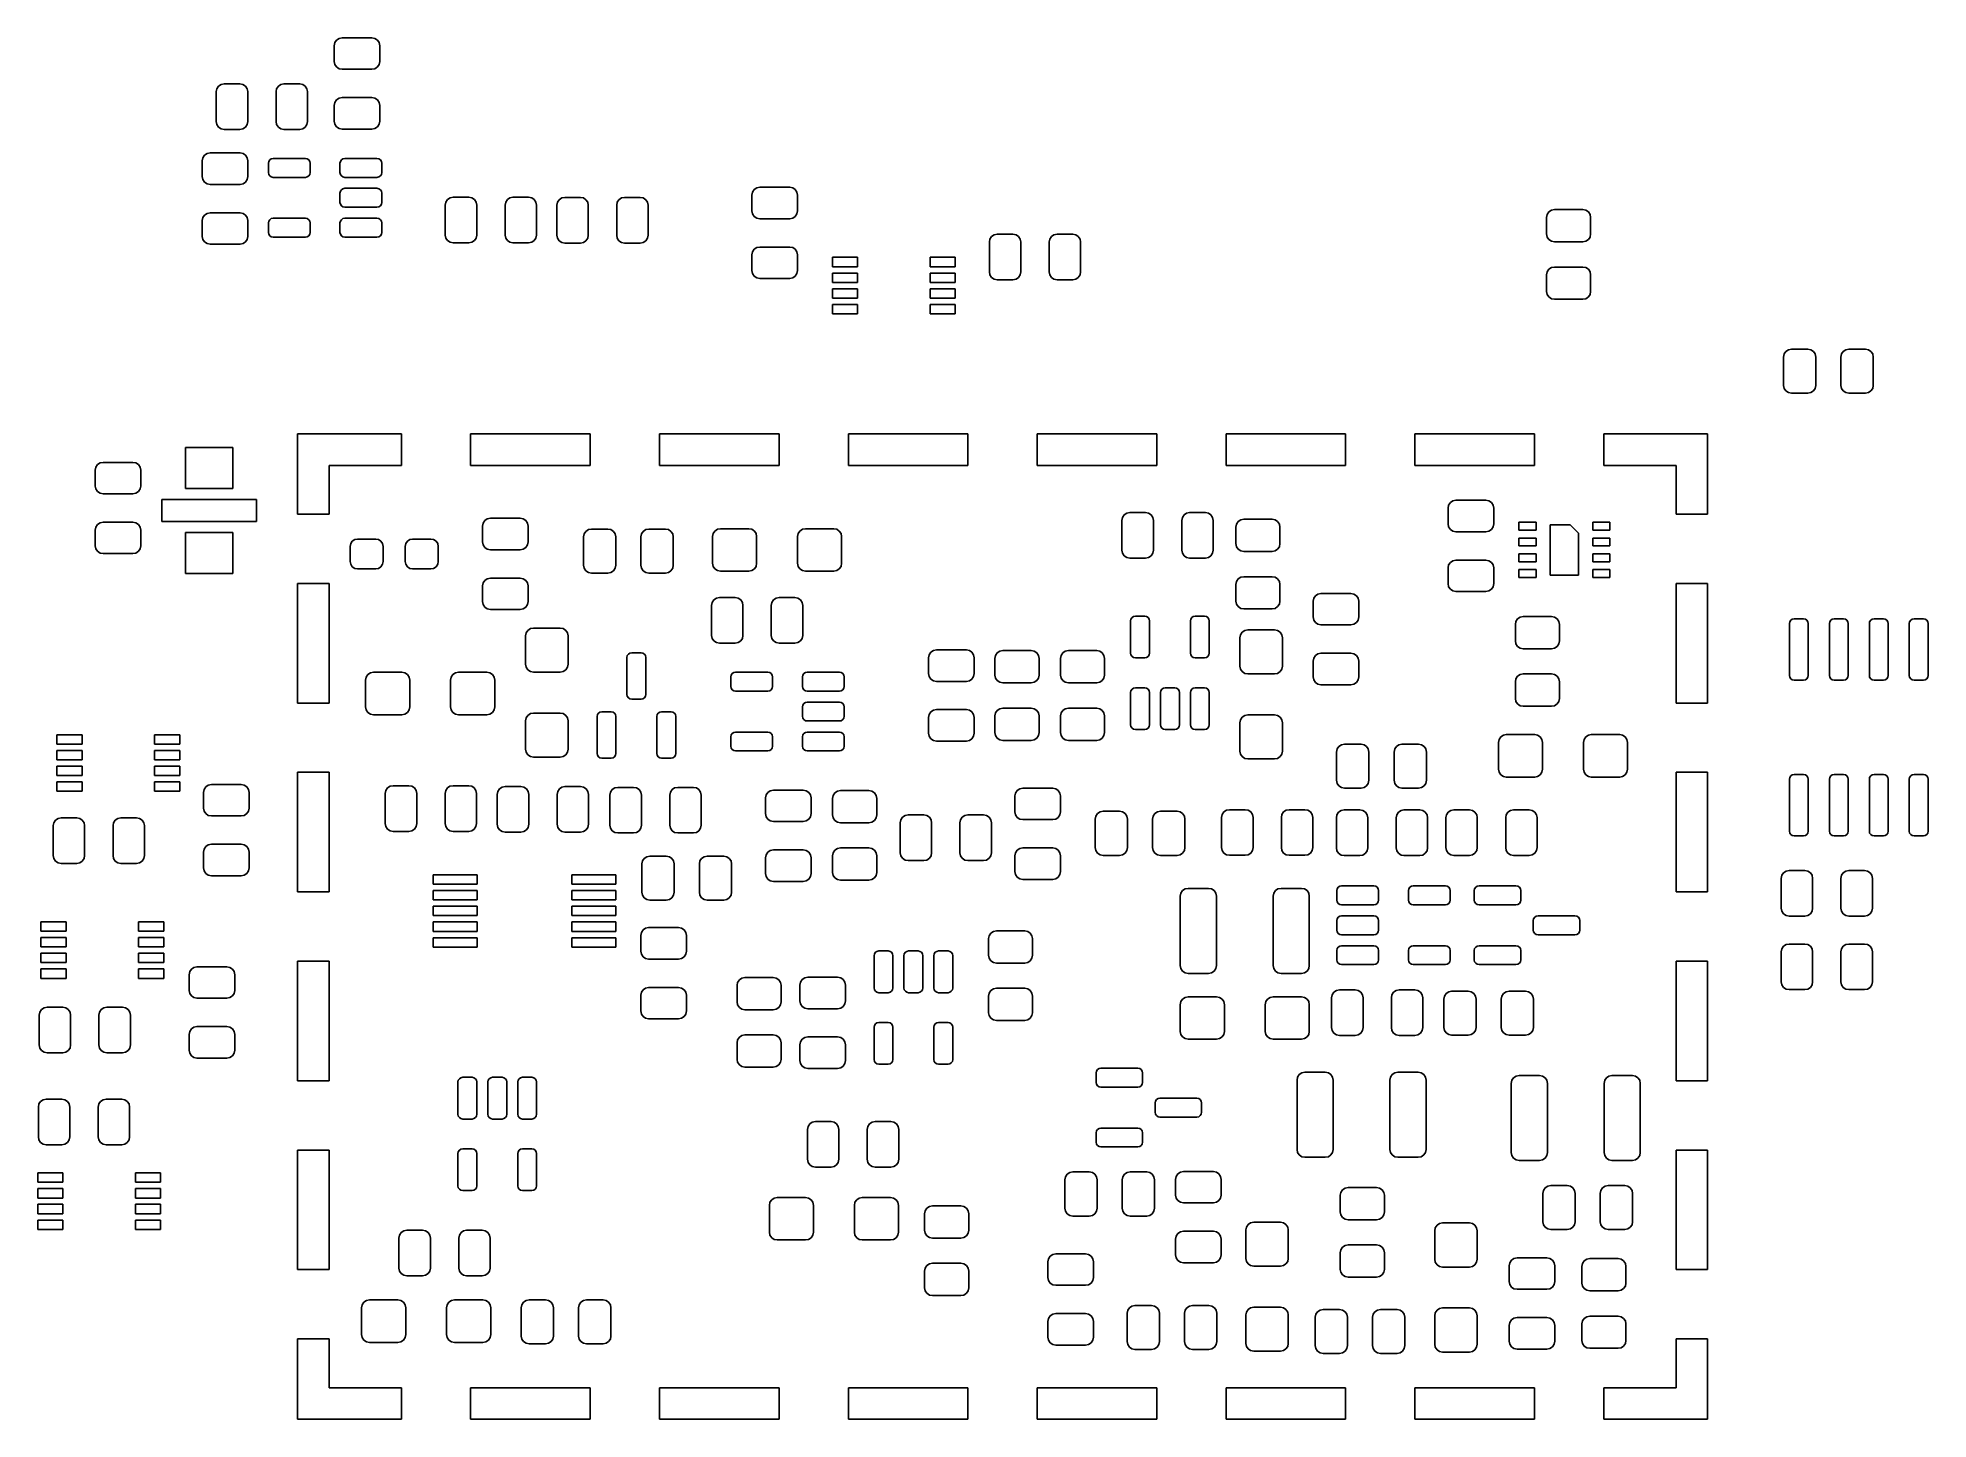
# Model space of a CAD drawing. Extents: x 0.39 to 2.76, y 0.4 to 2.13.
import ezdxf

# ---------------------------------------------------------------- set-up
doc = ezdxf.new("R2010")
doc.units = 0
doc.header["$MEASUREMENT"] = 0
doc.layers.add('BLACK', color=7, linetype='CONTINUOUS')

msp = doc.modelspace()

# ---------------------------------------------------------------- linework, layer by layer
at = {"layer": 'BLACK', "linetype": 'CONTINUOUS'}
for p, q in [((0.764, 2.1161), (0.7647, 2.1199)), ((0.764, 2.0964), (0.764, 2.1161)), ((0.7647, 2.1199), (0.7669, 2.1231)), ((0.7669, 2.1231), (0.7701, 2.1252)), ((0.7701, 2.1252), (0.7738, 2.1259)), ((0.7738, 2.1259), (0.8112, 2.1259)), ((0.8112, 2.1259), (0.815, 2.1252)), ((0.815, 2.1252), (0.8182, 2.1231)), ((0.8182, 2.1231), (0.8203, 2.1199)), ((0.8203, 2.1199), (0.8211, 2.1161)), ((0.8211, 2.1161), (0.8211, 2.0964)), ((0.7647, 2.0927), (0.764, 2.0964)), ((0.7669, 2.0895), (0.7647, 2.0927)), ((0.7701, 2.0873), (0.7669, 2.0895)), ((0.7738, 2.0866), (0.7701, 2.0873)), ((0.8112, 2.0866), (0.7738, 2.0866)), ((0.815, 2.0873), (0.8112, 2.0866)), ((0.8182, 2.0895), (0.815, 2.0873)), ((0.8203, 2.0927), (0.8182, 2.0895)), ((0.8211, 2.0964), (0.8203, 2.0927)), ((0.6165, 2.0586), (0.6172, 2.0623)), ((0.6165, 2.0212), (0.6165, 2.0586)), ((0.6172, 2.0623), (0.6193, 2.0655)), ((0.6193, 2.0655), (0.6225, 2.0677)), ((0.6225, 2.0677), (0.6263, 2.0684)), ((0.6263, 2.0684), (0.646, 2.0684)), ((0.646, 2.0684), (0.6498, 2.0677)), ((0.6498, 2.0677), (0.6529, 2.0655)), ((0.6529, 2.0655), (0.6551, 2.0623)), ((0.6551, 2.0623), (0.6558, 2.0586)), ((0.6558, 2.0586), (0.6558, 2.0212)), ((0.6913, 2.0586), (0.692, 2.0623)), ((0.6913, 2.0212), (0.6913, 2.0586)), ((0.692, 2.0623), (0.6941, 2.0655)), ((0.6941, 2.0655), (0.6973, 2.0677)), ((0.6973, 2.0677), (0.7011, 2.0684)), ((0.7011, 2.0684), (0.7208, 2.0684)), ((0.7208, 2.0684), (0.7246, 2.0677)), ((0.7246, 2.0677), (0.7277, 2.0655)), ((0.7277, 2.0655), (0.7299, 2.0623)), ((0.7299, 2.0623), (0.7306, 2.0586)), ((0.7306, 2.0586), (0.7306, 2.0212)), ((0.764, 2.0413), (0.7647, 2.0451)), ((0.764, 2.0216), (0.764, 2.0413)), ((0.7647, 2.0451), (0.7669, 2.0483)), ((0.7669, 2.0483), (0.7701, 2.0504)), ((0.7701, 2.0504), (0.7738, 2.0511)), ((0.7738, 2.0511), (0.8112, 2.0511)), ((0.8112, 2.0511), (0.815, 2.0504)), ((0.815, 2.0504), (0.8182, 2.0483)), ((0.8182, 2.0483), (0.8203, 2.0451)), ((0.8203, 2.0451), (0.8211, 2.0413)), ((0.8211, 2.0413), (0.8211, 2.0216)), ((0.6172, 2.0174), (0.6165, 2.0212)), ((0.6193, 2.0142), (0.6172, 2.0174)), ((0.6225, 2.0121), (0.6193, 2.0142)), ((0.6263, 2.0113), (0.6225, 2.0121)), ((0.646, 2.0113), (0.6263, 2.0113)), ((0.6498, 2.0121), (0.646, 2.0113)), ((0.6529, 2.0142), (0.6498, 2.0121)), ((0.6551, 2.0174), (0.6529, 2.0142)), ((0.6558, 2.0212), (0.6551, 2.0174)), ((0.692, 2.0174), (0.6913, 2.0212)), ((0.6941, 2.0142), (0.692, 2.0174)), ((0.6973, 2.0121), (0.6941, 2.0142)), ((0.7011, 2.0113), (0.6973, 2.0121)), ((0.7208, 2.0113), (0.7011, 2.0113)), ((0.7246, 2.0121), (0.7208, 2.0113)), ((0.7277, 2.0142), (0.7246, 2.0121)), ((0.7299, 2.0174), (0.7277, 2.0142)), ((0.7306, 2.0212), (0.7299, 2.0174)), ((0.7647, 2.0178), (0.764, 2.0216)), ((0.7669, 2.0147), (0.7647, 2.0178)), ((0.7701, 2.0125), (0.7669, 2.0147)), ((0.7738, 2.0118), (0.7701, 2.0125)), ((0.8112, 2.0118), (0.7738, 2.0118)), ((0.815, 2.0125), (0.8112, 2.0118)), ((0.8182, 2.0147), (0.815, 2.0125)), ((0.8203, 2.0178), (0.8182, 2.0147)), ((0.8211, 2.0216), (0.8203, 2.0178)), ((0.599, 1.9721), (0.5997, 1.9759)), ((0.599, 1.9524), (0.599, 1.9721)), ((0.5997, 1.9759), (0.6019, 1.9791)), ((0.6019, 1.9791), (0.6051, 1.9812)), ((0.6051, 1.9812), (0.6088, 1.9819)), ((0.6088, 1.9819), (0.6462, 1.9819)), ((0.6462, 1.9819), (0.65, 1.9812)), ((0.65, 1.9812), (0.6532, 1.9791)), ((0.6532, 1.9791), (0.6553, 1.9759)), ((0.6553, 1.9759), (0.6561, 1.9721)), ((0.6561, 1.9721), (0.6561, 1.9524)), ((0.6817, 1.9692), (0.6821, 1.9714)), ((0.6817, 1.9574), (0.6817, 1.9692)), ((0.6821, 1.9714), (0.6834, 1.9733)), ((0.6834, 1.9733), (0.6853, 1.9746)), ((0.6853, 1.9746), (0.6876, 1.9751)), ((0.6876, 1.9751), (0.7279, 1.9751)), ((0.7279, 1.9751), (0.7302, 1.9746)), ((0.7302, 1.9746), (0.7321, 1.9733)), ((0.7321, 1.9733), (0.7334, 1.9714)), ((0.7334, 1.9714), (0.7338, 1.9692)), ((0.7338, 1.9692), (0.7338, 1.9574)), ((0.7712, 1.9692), (0.7717, 1.9714)), ((0.7712, 1.9574), (0.7712, 1.9692)), ((0.7717, 1.9714), (0.773, 1.9733)), ((0.773, 1.9733), (0.7749, 1.9746)), ((0.7749, 1.9746), (0.7771, 1.9751)), ((0.7771, 1.9751), (0.8175, 1.9751)), ((0.8175, 1.9751), (0.8198, 1.9746)), ((0.8198, 1.9746), (0.8217, 1.9733)), ((0.8217, 1.9733), (0.823, 1.9714)), ((0.823, 1.9714), (0.8234, 1.9692)), ((0.8234, 1.9692), (0.8234, 1.9574)), ((0.5997, 1.9487), (0.599, 1.9524)), ((0.6019, 1.9455), (0.5997, 1.9487)), ((0.6051, 1.9433), (0.6019, 1.9455)), ((0.6088, 1.9426), (0.6051, 1.9433)), ((0.6462, 1.9426), (0.6088, 1.9426)), ((0.65, 1.9433), (0.6462, 1.9426)), ((0.6532, 1.9455), (0.65, 1.9433)), ((0.6553, 1.9487), (0.6532, 1.9455)), ((0.6561, 1.9524), (0.6553, 1.9487)), ((0.6821, 1.9551), (0.6817, 1.9574)), ((0.6834, 1.9532), (0.6821, 1.9551)), ((0.6853, 1.9519), (0.6834, 1.9532)), ((0.6876, 1.9514), (0.6853, 1.9519)), ((0.7279, 1.9514), (0.6876, 1.9514)), ((0.7302, 1.9519), (0.7279, 1.9514)), ((0.7321, 1.9532), (0.7302, 1.9519)), ((0.7334, 1.9551), (0.7321, 1.9532)), ((0.7338, 1.9574), (0.7334, 1.9551)), ((0.7717, 1.9551), (0.7712, 1.9574)), ((0.773, 1.9532), (0.7717, 1.9551)), ((0.7749, 1.9519), (0.773, 1.9532)), ((0.7771, 1.9514), (0.7749, 1.9519)), ((0.8175, 1.9514), (0.7771, 1.9514)), ((0.8198, 1.9519), (0.8175, 1.9514)), ((0.8217, 1.9532), (0.8198, 1.9519)), ((0.823, 1.9551), (0.8217, 1.9532)), ((0.8234, 1.9574), (0.823, 1.9551)), ((1.2925, 1.9383), (1.2963, 1.9391)), ((1.2963, 1.9391), (1.3337, 1.9391)), ((1.3337, 1.9391), (1.3375, 1.9383)), ((0.7712, 1.9318), (0.7717, 1.934)), ((0.7712, 1.92), (0.7712, 1.9318)), ((0.7717, 1.9177), (0.7712, 1.92)), ((0.7717, 1.934), (0.773, 1.9359)), ((0.773, 1.9158), (0.7717, 1.9177)), ((0.773, 1.9359), (0.7749, 1.9372)), ((0.7749, 1.9145), (0.773, 1.9158)), ((0.7749, 1.9372), (0.7771, 1.9377)), ((0.7771, 1.9377), (0.8175, 1.9377)), ((0.8175, 1.9377), (0.8198, 1.9372)), ((0.8198, 1.9372), (0.8217, 1.9359)), ((0.8217, 1.9158), (0.8198, 1.9145)), ((0.8217, 1.9359), (0.823, 1.934)), ((0.823, 1.9177), (0.8217, 1.9158)), ((0.823, 1.934), (0.8234, 1.9318)), ((0.8234, 1.92), (0.823, 1.9177)), ((0.8234, 1.9318), (0.8234, 1.92)), ((0.9029, 1.9167), (0.9037, 1.9205)), ((0.9029, 1.8793), (0.9029, 1.9167)), ((0.9037, 1.9205), (0.9058, 1.9237)), ((0.9058, 1.9237), (0.909, 1.9258)), ((0.909, 1.9258), (0.9128, 1.9265)), ((0.9128, 1.9265), (0.9324, 1.9265)), ((0.9324, 1.9265), (0.9362, 1.9258)), ((0.9362, 1.9258), (0.9394, 1.9237)), ((0.9394, 1.9237), (0.9415, 1.9205)), ((0.9415, 1.9205), (0.9423, 1.9167)), ((0.9423, 1.9167), (0.9423, 1.8793)), ((0.9777, 1.9167), (0.9785, 1.9205)), ((0.9777, 1.8793), (0.9777, 1.9167)), ((0.9785, 1.9205), (0.9806, 1.9237)), ((0.9806, 1.9237), (0.9838, 1.9258)), ((0.9838, 1.9258), (0.9876, 1.9265)), ((0.9876, 1.9265), (1.0072, 1.9265)), ((1.0072, 1.9265), (1.011, 1.9258)), ((1.011, 1.9258), (1.0142, 1.9237)), ((1.0142, 1.9237), (1.0163, 1.9205)), ((1.0163, 1.9205), (1.0171, 1.9167)), ((1.0171, 1.9167), (1.0171, 1.8793)), ((1.0425, 1.9166), (1.0432, 1.9203)), ((1.0425, 1.8792), (1.0425, 1.9166)), ((1.0432, 1.9203), (1.0453, 1.9235)), ((1.0453, 1.9235), (1.0485, 1.9257)), ((1.0485, 1.9257), (1.0523, 1.9264)), ((1.0523, 1.9264), (1.072, 1.9264)), ((1.072, 1.9264), (1.0758, 1.9257)), ((1.0758, 1.9257), (1.0789, 1.9235)), ((1.0789, 1.9235), (1.0811, 1.9203)), ((1.0811, 1.9203), (1.0818, 1.9166)), ((1.0818, 1.9166), (1.0818, 1.8792)), ((1.1173, 1.9166), (1.118, 1.9203)), ((1.1173, 1.8792), (1.1173, 1.9166)), ((1.118, 1.9203), (1.1201, 1.9235)), ((1.1201, 1.9235), (1.1233, 1.9257)), ((1.1233, 1.9257), (1.1271, 1.9264)), ((1.1271, 1.9264), (1.1468, 1.9264)), ((1.1468, 1.9264), (1.1506, 1.9257)), ((1.1506, 1.9257), (1.1537, 1.9235)), ((1.1537, 1.9235), (1.1559, 1.9203)), ((1.1559, 1.9203), (1.1566, 1.9166)), ((1.1566, 1.9166), (1.1566, 1.8792)), ((1.2865, 1.9292), (1.2872, 1.933)), ((1.2865, 1.9096), (1.2865, 1.9292)), ((1.2872, 1.933), (1.2893, 1.9362)), ((1.2893, 1.9362), (1.2925, 1.9383)), ((1.3375, 1.9383), (1.3407, 1.9362)), ((1.3407, 1.9362), (1.3428, 1.933)), ((1.3428, 1.933), (1.3435, 1.9292)), ((1.3435, 1.9292), (1.3435, 1.9096)), ((0.599, 1.8973), (0.5997, 1.9011)), ((0.599, 1.8776), (0.599, 1.8973)), ((0.5997, 1.9011), (0.6019, 1.9043)), ((0.6019, 1.9043), (0.6051, 1.9064)), ((0.6051, 1.9064), (0.6088, 1.9071)), ((0.6088, 1.9071), (0.6462, 1.9071)), ((0.6462, 1.9071), (0.65, 1.9064)), ((0.65, 1.9064), (0.6532, 1.9043)), ((0.6532, 1.9043), (0.6553, 1.9011)), ((0.6553, 1.9011), (0.6561, 1.8973)), ((0.6561, 1.8973), (0.6561, 1.8776)), ((0.6817, 1.8944), (0.6821, 1.8966)), ((0.6817, 1.8826), (0.6817, 1.8944)), ((0.6821, 1.8966), (0.6834, 1.8985)), ((0.6834, 1.8985), (0.6853, 1.8998)), ((0.6853, 1.8998), (0.6876, 1.9003)), ((0.6876, 1.9003), (0.7279, 1.9003)), ((0.7279, 1.9003), (0.7302, 1.8998)), ((0.7302, 1.8998), (0.7321, 1.8985)), ((0.7321, 1.8985), (0.7334, 1.8966)), ((0.7334, 1.8966), (0.7338, 1.8944)), ((0.7338, 1.8944), (0.7338, 1.8826)), ((0.7712, 1.8944), (0.7717, 1.8966)), ((0.7712, 1.8826), (0.7712, 1.8944)), ((0.7717, 1.8966), (0.773, 1.8985)), ((0.773, 1.8985), (0.7749, 1.8998)), ((0.7771, 1.914), (0.7749, 1.9145)), ((0.7749, 1.8998), (0.7771, 1.9003)), ((0.8175, 1.914), (0.7771, 1.914)), ((0.7771, 1.9003), (0.8175, 1.9003)), ((0.8198, 1.9145), (0.8175, 1.914)), ((0.8175, 1.9003), (0.8198, 1.8998)), ((0.8198, 1.8998), (0.8217, 1.8985)), ((0.8217, 1.8985), (0.823, 1.8966)), ((0.823, 1.8966), (0.8234, 1.8944)), ((0.8234, 1.8944), (0.8234, 1.8826)), ((1.2872, 1.9058), (1.2865, 1.9096)), ((1.2893, 1.9026), (1.2872, 1.9058)), ((1.2925, 1.9005), (1.2893, 1.9026)), ((1.2963, 1.8997), (1.2925, 1.9005)), ((1.3337, 1.8997), (1.2963, 1.8997)), ((1.3375, 1.9005), (1.3337, 1.8997)), ((1.3407, 1.9026), (1.3375, 1.9005)), ((1.3428, 1.9058), (1.3407, 1.9026)), ((1.3435, 1.9096), (1.3428, 1.9058)), ((2.2804, 1.9013), (2.2812, 1.905)), ((2.2804, 1.8806), (2.2804, 1.9013)), ((2.2812, 1.905), (2.2833, 1.9082)), ((2.2833, 1.9082), (2.2865, 1.9104)), ((2.2865, 1.9104), (2.2903, 1.9111)), ((2.2903, 1.9111), (2.3257, 1.9111)), ((2.3257, 1.9111), (2.3295, 1.9104)), ((2.3295, 1.9104), (2.3327, 1.9082)), ((2.3327, 1.9082), (2.3348, 1.905)), ((2.3348, 1.905), (2.3356, 1.9013)), ((2.3356, 1.9013), (2.3356, 1.8806)), ((0.5997, 1.8738), (0.599, 1.8776)), ((0.6019, 1.8707), (0.5997, 1.8738)), ((0.6051, 1.8685), (0.6019, 1.8707)), ((0.6088, 1.8678), (0.6051, 1.8685)), ((0.65, 1.8685), (0.6462, 1.8678)), ((0.6532, 1.8707), (0.65, 1.8685)), ((0.6553, 1.8738), (0.6532, 1.8707)), ((0.6561, 1.8776), (0.6553, 1.8738)), ((0.6821, 1.8803), (0.6817, 1.8826)), ((0.6834, 1.8784), (0.6821, 1.8803)), ((0.6853, 1.8771), (0.6834, 1.8784)), ((0.6876, 1.8766), (0.6853, 1.8771)), ((0.7279, 1.8766), (0.6876, 1.8766)), ((0.7302, 1.8771), (0.7279, 1.8766)), ((0.7321, 1.8784), (0.7302, 1.8771)), ((0.7334, 1.8803), (0.7321, 1.8784)), ((0.7338, 1.8826), (0.7334, 1.8803)), ((0.7717, 1.8803), (0.7712, 1.8826)), ((0.773, 1.8784), (0.7717, 1.8803)), ((0.7749, 1.8771), (0.773, 1.8784)), ((0.7771, 1.8766), (0.7749, 1.8771)), ((0.8175, 1.8766), (0.7771, 1.8766)), ((0.8198, 1.8771), (0.8175, 1.8766)), ((0.8217, 1.8784), (0.8198, 1.8771)), ((0.823, 1.8803), (0.8217, 1.8784)), ((0.8234, 1.8826), (0.823, 1.8803)), ((0.9037, 1.8755), (0.9029, 1.8793)), ((0.9058, 1.8723), (0.9037, 1.8755)), ((0.909, 1.8702), (0.9058, 1.8723)), ((0.9128, 1.8695), (0.909, 1.8702)), ((0.9324, 1.8695), (0.9128, 1.8695)), ((0.9362, 1.8702), (0.9324, 1.8695)), ((0.9394, 1.8723), (0.9362, 1.8702)), ((0.9415, 1.8755), (0.9394, 1.8723)), ((0.9423, 1.8793), (0.9415, 1.8755)), ((0.9785, 1.8755), (0.9777, 1.8793)), ((0.9806, 1.8723), (0.9785, 1.8755)), ((0.9838, 1.8702), (0.9806, 1.8723)), ((0.9876, 1.8695), (0.9838, 1.8702)), ((1.0072, 1.8695), (0.9876, 1.8695)), ((1.011, 1.8702), (1.0072, 1.8695)), ((1.0142, 1.8723), (1.011, 1.8702)), ((1.0163, 1.8755), (1.0142, 1.8723)), ((1.0171, 1.8793), (1.0163, 1.8755)), ((1.0432, 1.8754), (1.0425, 1.8792)), ((1.0453, 1.8722), (1.0432, 1.8754)), ((1.0485, 1.8701), (1.0453, 1.8722)), ((1.0523, 1.8693), (1.0485, 1.8701)), ((1.072, 1.8693), (1.0523, 1.8693)), ((1.0758, 1.8701), (1.072, 1.8693)), ((1.0789, 1.8722), (1.0758, 1.8701)), ((1.0811, 1.8754), (1.0789, 1.8722)), ((1.0818, 1.8792), (1.0811, 1.8754)), ((1.118, 1.8754), (1.1173, 1.8792)), ((1.1201, 1.8722), (1.118, 1.8754)), ((1.1233, 1.8701), (1.1201, 1.8722)), ((1.1271, 1.8693), (1.1233, 1.8701)), ((1.1468, 1.8693), (1.1271, 1.8693)), ((1.1506, 1.8701), (1.1468, 1.8693)), ((1.1537, 1.8722), (1.1506, 1.8701)), ((1.1559, 1.8754), (1.1537, 1.8722)), ((1.1566, 1.8792), (1.1559, 1.8754)), ((1.5835, 1.8706), (1.5842, 1.8743)), ((1.5835, 1.8332), (1.5835, 1.8706)), ((1.5842, 1.8743), (1.5863, 1.8775)), ((1.5863, 1.8775), (1.5895, 1.8797)), ((1.5895, 1.8797), (1.5933, 1.8804)), ((1.5933, 1.8804), (1.613, 1.8804)), ((1.613, 1.8804), (1.6168, 1.8797)), ((1.6168, 1.8797), (1.6199, 1.8775)), ((1.6199, 1.8775), (1.6221, 1.8743)), ((1.6221, 1.8743), (1.6228, 1.8706)), ((1.6228, 1.8706), (1.6228, 1.8332)), ((1.6583, 1.8706), (1.659, 1.8743)), ((1.6583, 1.8332), (1.6583, 1.8706)), ((1.659, 1.8743), (1.6611, 1.8775)), ((1.6611, 1.8775), (1.6643, 1.8797)), ((1.6643, 1.8797), (1.6681, 1.8804)), ((1.6681, 1.8804), (1.6878, 1.8804)), ((1.6878, 1.8804), (1.6916, 1.8797)), ((1.6916, 1.8797), (1.6947, 1.8775)), ((1.6947, 1.8775), (1.6969, 1.8743)), ((1.6969, 1.8743), (1.6976, 1.8706)), ((1.6976, 1.8706), (1.6976, 1.8332)), ((2.2812, 1.8768), (2.2804, 1.8806)), ((2.2833, 1.8736), (2.2812, 1.8768)), ((2.2865, 1.8715), (2.2833, 1.8736)), ((2.2903, 1.8707), (2.2865, 1.8715)), ((2.3257, 1.8707), (2.2903, 1.8707)), ((2.3295, 1.8715), (2.3257, 1.8707)), ((2.3327, 1.8736), (2.3295, 1.8715)), ((2.3348, 1.8768), (2.3327, 1.8736)), ((2.3356, 1.8806), (2.3348, 1.8768)), ((0.6462, 1.8678), (0.6088, 1.8678)), ((1.2865, 1.8544), (1.2872, 1.8582)), ((1.2865, 1.8348), (1.2865, 1.8544)), ((1.2872, 1.8582), (1.2893, 1.8614)), ((1.2893, 1.8614), (1.2925, 1.8635)), ((1.2925, 1.8635), (1.2963, 1.8643)), ((1.2963, 1.8643), (1.3337, 1.8643)), ((1.3337, 1.8643), (1.3375, 1.8635)), ((1.3375, 1.8635), (1.3407, 1.8614)), ((1.3407, 1.8614), (1.3428, 1.8582)), ((1.3428, 1.8582), (1.3435, 1.8544)), ((1.3435, 1.8544), (1.3435, 1.8348)), ((1.3872, 1.8396), (1.3872, 1.8514)), ((1.3872, 1.8514), (1.4187, 1.8514)), ((1.4187, 1.8514), (1.4187, 1.8396)), ((1.5093, 1.8396), (1.5093, 1.8514)), ((1.5093, 1.8514), (1.5408, 1.8514)), ((1.5408, 1.8514), (1.5408, 1.8396)), ((1.2872, 1.831), (1.2865, 1.8348)), ((1.2893, 1.8278), (1.2872, 1.831)), ((1.2925, 1.8257), (1.2893, 1.8278)), ((1.2963, 1.8249), (1.2925, 1.8257)), ((1.3337, 1.8249), (1.2963, 1.8249)), ((1.3375, 1.8257), (1.3337, 1.8249)), ((1.3407, 1.8278), (1.3375, 1.8257)), ((1.3428, 1.831), (1.3407, 1.8278)), ((1.3435, 1.8348), (1.3428, 1.831)), ((1.4187, 1.8396), (1.3872, 1.8396)), ((1.3872, 1.8199), (1.3872, 1.8317)), ((1.3872, 1.8317), (1.4187, 1.8317)), ((1.4187, 1.8317), (1.4187, 1.8199)), ((1.5408, 1.8396), (1.5093, 1.8396)), ((1.5093, 1.8199), (1.5093, 1.8317)), ((1.5093, 1.8317), (1.5408, 1.8317)), ((1.5408, 1.8317), (1.5408, 1.8199)), ((1.5842, 1.8294), (1.5835, 1.8332)), ((1.5863, 1.8262), (1.5842, 1.8294)), ((1.5895, 1.8241), (1.5863, 1.8262)), ((1.5933, 1.8233), (1.5895, 1.8241)), ((1.613, 1.8233), (1.5933, 1.8233)), ((1.6168, 1.8241), (1.613, 1.8233)), ((1.6199, 1.8262), (1.6168, 1.8241)), ((1.6221, 1.8294), (1.6199, 1.8262)), ((1.6228, 1.8332), (1.6221, 1.8294)), ((1.659, 1.8294), (1.6583, 1.8332)), ((1.6611, 1.8262), (1.659, 1.8294)), ((1.6643, 1.8241), (1.6611, 1.8262)), ((1.6681, 1.8233), (1.6643, 1.8241)), ((1.6878, 1.8233), (1.6681, 1.8233)), ((1.6916, 1.8241), (1.6878, 1.8233)), ((1.6947, 1.8262), (1.6916, 1.8241)), ((1.6969, 1.8294), (1.6947, 1.8262)), ((1.6976, 1.8332), (1.6969, 1.8294)), ((2.2804, 1.8294), (2.2812, 1.8332)), ((2.2804, 1.8087), (2.2804, 1.8294)), ((2.2812, 1.8332), (2.2833, 1.8364)), ((2.2833, 1.8364), (2.2865, 1.8385)), ((2.2865, 1.8385), (2.2903, 1.8393)), ((2.2903, 1.8393), (2.3257, 1.8393)), ((2.3257, 1.8393), (2.3295, 1.8385)), ((2.3295, 1.8385), (2.3327, 1.8364)), ((2.3327, 1.8364), (2.3348, 1.8332)), ((2.3348, 1.8332), (2.3356, 1.8294)), ((2.3356, 1.8294), (2.3356, 1.8087)), ((1.4187, 1.8199), (1.3872, 1.8199)), ((1.3872, 1.8003), (1.3872, 1.8121)), ((1.3872, 1.8121), (1.4187, 1.8121)), ((1.4187, 1.8003), (1.3872, 1.8003)), ((1.4187, 1.8121), (1.4187, 1.8003)), ((1.5408, 1.8199), (1.5093, 1.8199)), ((1.5093, 1.8003), (1.5093, 1.8121)), ((1.5093, 1.8121), (1.5408, 1.8121)), ((1.5408, 1.8003), (1.5093, 1.8003)), ((1.5408, 1.8121), (1.5408, 1.8003)), ((2.2812, 1.805), (2.2804, 1.8087)), ((2.2833, 1.8018), (2.2812, 1.805)), ((2.2865, 1.7996), (2.2833, 1.8018)), ((2.2903, 1.7989), (2.2865, 1.7996)), ((2.3257, 1.7989), (2.2903, 1.7989)), ((2.3295, 1.7996), (2.3257, 1.7989)), ((2.3327, 1.8018), (2.3295, 1.7996)), ((2.3348, 1.805), (2.3327, 1.8018)), ((2.3356, 1.8087), (2.3348, 1.805)), ((1.3872, 1.7806), (1.3872, 1.7924)), ((1.3872, 1.7924), (1.4187, 1.7924)), ((1.4187, 1.7806), (1.3872, 1.7806)), ((1.4187, 1.7924), (1.4187, 1.7806)), ((1.5093, 1.7806), (1.5093, 1.7924)), ((1.5093, 1.7924), (1.5408, 1.7924)), ((1.5408, 1.7806), (1.5093, 1.7806)), ((1.5408, 1.7924), (1.5408, 1.7806)), ((2.5769, 1.7267), (2.5776, 1.7305)), ((2.5769, 1.6913), (2.5769, 1.7267)), ((2.5776, 1.7305), (2.5798, 1.7337)), ((2.5798, 1.7337), (2.583, 1.7358)), ((2.583, 1.7358), (2.5867, 1.7366)), ((2.5867, 1.7366), (2.6074, 1.7366)), ((2.6074, 1.7366), (2.6112, 1.7358)), ((2.6112, 1.7358), (2.6144, 1.7337)), ((2.6144, 1.7337), (2.6165, 1.7305)), ((2.6165, 1.7305), (2.6173, 1.7267)), ((2.6173, 1.7267), (2.6173, 1.6913)), ((2.6487, 1.7267), (2.6495, 1.7305)), ((2.6487, 1.6913), (2.6487, 1.7267)), ((2.6495, 1.7305), (2.6516, 1.7337)), ((2.6516, 1.7337), (2.6548, 1.7358)), ((2.6548, 1.7358), (2.6586, 1.7366)), ((2.6586, 1.7366), (2.6793, 1.7366)), ((2.6793, 1.7366), (2.683, 1.7358)), ((2.683, 1.7358), (2.6862, 1.7337)), ((2.6862, 1.7337), (2.6884, 1.7305)), ((2.6884, 1.7305), (2.6891, 1.7267)), ((2.6891, 1.7267), (2.6891, 1.6913)), ((2.5776, 1.6875), (2.5769, 1.6913)), ((2.5798, 1.6843), (2.5776, 1.6875)), ((2.583, 1.6822), (2.5798, 1.6843)), ((2.5867, 1.6814), (2.583, 1.6822)), ((2.6074, 1.6814), (2.5867, 1.6814)), ((2.6112, 1.6822), (2.6074, 1.6814)), ((2.6144, 1.6843), (2.6112, 1.6822)), ((2.6165, 1.6875), (2.6144, 1.6843)), ((2.6173, 1.6913), (2.6165, 1.6875)), ((2.6495, 1.6875), (2.6487, 1.6913)), ((2.6516, 1.6843), (2.6495, 1.6875)), ((2.6548, 1.6822), (2.6516, 1.6843)), ((2.6586, 1.6814), (2.6548, 1.6822)), ((2.6793, 1.6814), (2.6586, 1.6814)), ((2.683, 1.6822), (2.6793, 1.6814)), ((2.6862, 1.6843), (2.683, 1.6822)), ((2.6884, 1.6875), (2.6862, 1.6843)), ((2.6891, 1.6913), (2.6884, 1.6875)), ((0.578, 1.5624), (0.578, 1.6136)), ((0.578, 1.6136), (0.6371, 1.6136)), ((0.6371, 1.6136), (0.6371, 1.5624)), ((0.7181, 1.5912), (0.7181, 1.6306)), ((0.7181, 1.6306), (0.7575, 1.6306)), ((0.7575, 1.6306), (0.848, 1.6306)), ((0.848, 1.6306), (0.848, 1.5912)), ((0.9346, 1.5912), (0.9346, 1.6306)), ((0.9346, 1.6306), (1.0843, 1.6306)), ((1.0843, 1.6306), (1.0843, 1.5912)), ((1.1709, 1.5912), (1.1709, 1.6306)), ((1.1709, 1.6306), (1.3205, 1.6306)), ((1.3205, 1.6306), (1.3205, 1.5912)), ((1.4071, 1.5912), (1.4071, 1.6306)), ((1.4071, 1.6306), (1.5567, 1.6306)), ((1.5567, 1.6306), (1.5567, 1.5912)), ((1.6433, 1.5912), (1.6433, 1.6306)), ((1.6433, 1.6306), (1.7929, 1.6306)), ((1.7929, 1.6306), (1.7929, 1.5912)), ((1.8795, 1.5912), (1.8795, 1.6306)), ((1.8795, 1.6306), (2.0291, 1.6306)), ((2.0291, 1.6306), (2.0291, 1.5912)), ((2.1157, 1.5912), (2.1157, 1.6306)), ((2.1157, 1.6306), (2.2654, 1.6306)), ((2.2654, 1.6306), (2.2654, 1.5912)), ((2.352, 1.5912), (2.352, 1.6306)), ((2.352, 1.6306), (2.4425, 1.6306)), ((2.4425, 1.6306), (2.4819, 1.6306)), ((2.4819, 1.6306), (2.4819, 1.5912)), ((0.465, 1.5851), (0.4657, 1.5889)), ((0.465, 1.5654), (0.465, 1.5851)), ((0.4657, 1.5889), (0.4679, 1.5921)), ((0.4679, 1.5921), (0.4711, 1.5942)), ((0.4711, 1.5942), (0.4748, 1.5949)), ((0.4748, 1.5949), (0.5122, 1.5949)), ((0.5122, 1.5949), (0.516, 1.5942)), ((0.516, 1.5942), (0.5192, 1.5921)), ((0.5192, 1.5921), (0.5213, 1.5889)), ((0.5213, 1.5889), (0.5221, 1.5851)), ((0.5221, 1.5851), (0.5221, 1.5654)), ((0.7181, 1.5302), (0.7181, 1.5912)), ((0.848, 1.5912), (0.7575, 1.5912)), ((0.7575, 1.5912), (0.7575, 1.5302)), ((1.0843, 1.5912), (0.9346, 1.5912)), ((1.3205, 1.5912), (1.1709, 1.5912)), ((1.5567, 1.5912), (1.4071, 1.5912)), ((1.7929, 1.5912), (1.6433, 1.5912)), ((2.0291, 1.5912), (1.8795, 1.5912)), ((2.2654, 1.5912), (2.1157, 1.5912)), ((2.4425, 1.5912), (2.352, 1.5912)), ((2.4425, 1.5302), (2.4425, 1.5912)), ((2.4819, 1.5912), (2.4819, 1.5302)), ((0.4657, 1.5617), (0.465, 1.5654)), ((0.4679, 1.5585), (0.4657, 1.5617)), ((0.5213, 1.5617), (0.5192, 1.5585)), ((0.5221, 1.5654), (0.5213, 1.5617)), ((0.6371, 1.5624), (0.578, 1.5624)), ((0.4711, 1.5563), (0.4679, 1.5585)), ((0.4748, 1.5556), (0.4711, 1.5563)), ((0.5122, 1.5556), (0.4748, 1.5556)), ((0.516, 1.5563), (0.5122, 1.5556)), ((0.5192, 1.5585), (0.516, 1.5563)), ((0.5485, 1.5211), (0.5485, 1.5486)), ((0.5485, 1.5486), (0.6666, 1.5486)), ((0.6666, 1.5486), (0.6666, 1.5211)), ((2.1572, 1.5377), (2.1579, 1.5415)), ((2.1572, 1.5181), (2.1572, 1.5377)), ((2.1579, 1.5415), (2.1601, 1.5447)), ((2.1601, 1.5447), (2.1633, 1.5468)), ((2.1633, 1.5468), (2.167, 1.5476)), ((2.167, 1.5476), (2.2044, 1.5476)), ((2.2044, 1.5476), (2.2082, 1.5468)), ((2.2082, 1.5468), (2.2114, 1.5447)), ((2.2114, 1.5447), (2.2135, 1.5415)), ((2.2135, 1.5415), (2.2143, 1.5377)), ((2.2143, 1.5377), (2.2143, 1.5181)), ((0.465, 1.5103), (0.4657, 1.5141)), ((0.4657, 1.5141), (0.4679, 1.5173)), ((0.4679, 1.5173), (0.4711, 1.5194)), ((0.4711, 1.5194), (0.4748, 1.5201)), ((0.4748, 1.5201), (0.5122, 1.5201)), ((0.5122, 1.5201), (0.516, 1.5194)), ((0.516, 1.5194), (0.5192, 1.5173)), ((0.5192, 1.5173), (0.5213, 1.5141)), ((0.5213, 1.5141), (0.5221, 1.5103)), ((0.6666, 1.5211), (0.5485, 1.5211)), ((0.7575, 1.5302), (0.7181, 1.5302)), ((0.9495, 1.5152), (0.9502, 1.519)), ((0.9495, 1.4956), (0.9495, 1.5152)), ((0.9502, 1.519), (0.9523, 1.5222)), ((0.9523, 1.5222), (0.9555, 1.5243)), ((0.9555, 1.5243), (0.9593, 1.5251)), ((0.9593, 1.5251), (0.9967, 1.5251)), ((0.9967, 1.5251), (1.0005, 1.5243)), ((1.0005, 1.5243), (1.0037, 1.5222)), ((1.0037, 1.5222), (1.0058, 1.519)), ((1.0058, 1.519), (1.0065, 1.5152)), ((1.0065, 1.5152), (1.0065, 1.4956)), ((1.7493, 1.5224), (1.7501, 1.5262)), ((1.7493, 1.485), (1.7493, 1.5224)), ((1.7501, 1.5262), (1.7522, 1.5294)), ((1.7522, 1.5294), (1.7554, 1.5315)), ((1.7554, 1.5315), (1.7592, 1.5323)), ((1.7592, 1.5323), (1.7789, 1.5323)), ((1.7789, 1.5323), (1.7826, 1.5315)), ((1.7826, 1.5315), (1.7858, 1.5294)), ((1.7858, 1.5294), (1.7879, 1.5262)), ((1.7879, 1.5262), (1.7887, 1.5224)), ((1.7887, 1.5224), (1.7887, 1.485)), ((1.8241, 1.5224), (1.8249, 1.5262)), ((1.8241, 1.485), (1.8241, 1.5224)), ((1.8249, 1.5262), (1.827, 1.5294)), ((1.827, 1.5294), (1.8302, 1.5315)), ((1.8302, 1.5315), (1.834, 1.5323)), ((1.834, 1.5323), (1.8537, 1.5323)), ((1.8537, 1.5323), (1.8574, 1.5315)), ((1.8574, 1.5315), (1.8606, 1.5294)), ((1.8606, 1.5294), (1.8627, 1.5262)), ((1.8627, 1.5262), (1.8635, 1.5224)), ((1.8635, 1.5224), (1.8635, 1.485)), ((1.8919, 1.514), (1.8926, 1.5178)), ((1.8919, 1.4933), (1.8919, 1.514)), ((1.8926, 1.5178), (1.8947, 1.5209)), ((1.8947, 1.5209), (1.8979, 1.5231)), ((1.8979, 1.5231), (1.9017, 1.5238)), ((1.9017, 1.5238), (1.9371, 1.5238)), ((1.9371, 1.5238), (1.9409, 1.5231)), ((1.9409, 1.5231), (1.9441, 1.5209)), ((1.9441, 1.5209), (1.9462, 1.5178)), ((1.9462, 1.5178), (1.947, 1.514)), ((1.947, 1.514), (1.947, 1.4933)), ((2.1579, 1.5143), (2.1572, 1.5181)), ((2.1601, 1.5111), (2.1579, 1.5143)), ((2.2135, 1.5143), (2.2114, 1.5111)), ((2.2143, 1.5181), (2.2135, 1.5143)), ((2.2457, 1.5101), (2.2457, 1.52)), ((2.2457, 1.52), (2.2673, 1.52)), ((2.2673, 1.52), (2.2673, 1.5101)), ((2.285, 1.454), (2.285, 1.517)), ((2.285, 1.517), (2.3098, 1.517)), ((2.3098, 1.517), (2.3205, 1.5064)), ((2.3382, 1.5101), (2.3382, 1.52)), ((2.3382, 1.52), (2.3598, 1.52)), ((2.3598, 1.52), (2.3598, 1.5101)), ((2.4819, 1.5302), (2.4425, 1.5302)), ((0.465, 1.4906), (0.465, 1.5103)), ((0.4657, 1.4868), (0.465, 1.4906)), ((0.5221, 1.4906), (0.5213, 1.4868)), ((0.5221, 1.5103), (0.5221, 1.4906)), ((0.578, 1.4561), (0.578, 1.5073)), ((0.578, 1.5073), (0.6371, 1.5073)), ((0.6371, 1.5073), (0.6371, 1.4561)), ((0.7839, 1.4898), (0.7846, 1.4934)), ((0.7839, 1.4711), (0.7839, 1.4898)), ((0.7846, 1.4934), (0.7866, 1.4964)), ((0.7866, 1.4964), (0.7897, 1.4984)), ((0.7897, 1.4984), (0.7932, 1.4991)), ((0.7932, 1.4991), (0.8159, 1.4991)), ((0.8159, 1.4991), (0.8194, 1.4984)), ((0.8194, 1.4984), (0.8225, 1.4964)), ((0.8225, 1.4964), (0.8245, 1.4934)), ((0.8245, 1.4934), (0.8252, 1.4898)), ((0.8252, 1.4898), (0.8252, 1.4711)), ((0.8528, 1.4898), (0.8535, 1.4934)), ((0.8528, 1.4711), (0.8528, 1.4898)), ((0.8535, 1.4934), (0.8555, 1.4964)), ((0.8555, 1.4964), (0.8586, 1.4984)), ((0.8586, 1.4984), (0.8621, 1.4991)), ((0.8621, 1.4991), (0.8848, 1.4991)), ((0.8848, 1.4991), (0.8883, 1.4984)), ((0.8883, 1.4984), (0.8914, 1.4964)), ((0.8914, 1.4964), (0.8934, 1.4934)), ((0.8934, 1.4934), (0.8941, 1.4898)), ((0.8941, 1.4898), (0.8941, 1.4711)), ((0.9502, 1.4918), (0.9495, 1.4956)), ((0.9523, 1.4886), (0.9502, 1.4918)), ((1.0058, 1.4918), (1.0037, 1.4886)), ((1.0065, 1.4956), (1.0058, 1.4918)), ((1.0759, 1.5017), (1.0766, 1.5055)), ((1.0759, 1.4663), (1.0759, 1.5017)), ((1.0766, 1.5055), (1.0788, 1.5087)), ((1.0788, 1.5087), (1.082, 1.5108)), ((1.082, 1.5108), (1.0857, 1.5116)), ((1.0857, 1.5116), (1.1064, 1.5116)), ((1.1064, 1.5116), (1.1102, 1.5108)), ((1.1102, 1.5108), (1.1134, 1.5087)), ((1.1134, 1.5087), (1.1155, 1.5055)), ((1.1155, 1.5055), (1.1163, 1.5017)), ((1.1163, 1.5017), (1.1163, 1.4663)), ((1.1477, 1.5017), (1.1485, 1.5055)), ((1.1477, 1.4663), (1.1477, 1.5017)), ((1.1485, 1.5055), (1.1506, 1.5087)), ((1.1506, 1.5087), (1.1538, 1.5108)), ((1.1538, 1.5108), (1.1576, 1.5116)), ((1.1576, 1.5116), (1.1783, 1.5116)), ((1.1783, 1.5116), (1.182, 1.5108)), ((1.182, 1.5108), (1.1852, 1.5087)), ((1.1852, 1.5087), (1.1874, 1.5055)), ((1.1874, 1.5055), (1.1881, 1.5017)), ((1.1881, 1.5017), (1.1881, 1.4663)), ((1.2373, 1.5022), (1.238, 1.5059)), ((1.2373, 1.4687), (1.2373, 1.5022)), ((1.238, 1.5059), (1.2402, 1.5091)), ((1.2402, 1.5091), (1.2434, 1.5113)), ((1.2434, 1.5113), (1.2471, 1.512)), ((1.2471, 1.512), (1.2826, 1.512)), ((1.2826, 1.512), (1.2863, 1.5113)), ((1.2863, 1.5113), (1.2895, 1.5091)), ((1.2895, 1.5091), (1.2917, 1.5059)), ((1.2917, 1.5059), (1.2924, 1.5022)), ((1.2924, 1.5022), (1.2924, 1.4687)), ((1.3436, 1.5022), (1.3443, 1.5059)), ((1.3436, 1.4687), (1.3436, 1.5022)), ((1.3443, 1.5059), (1.3465, 1.5091)), ((1.3465, 1.5091), (1.3497, 1.5113)), ((1.3497, 1.5113), (1.3534, 1.512)), ((1.3534, 1.512), (1.3889, 1.512)), ((1.3889, 1.512), (1.3926, 1.5113)), ((1.3926, 1.5113), (1.3958, 1.5091)), ((1.3958, 1.5091), (1.398, 1.5059)), ((1.398, 1.5059), (1.3987, 1.5022)), ((1.3987, 1.5022), (1.3987, 1.4687)), ((1.8926, 1.4895), (1.8919, 1.4933)), ((1.947, 1.4933), (1.9462, 1.4895)), ((2.1633, 1.509), (2.1601, 1.5111)), ((2.167, 1.5082), (2.1633, 1.509)), ((2.2044, 1.5082), (2.167, 1.5082)), ((2.2082, 1.509), (2.2044, 1.5082)), ((2.2114, 1.5111), (2.2082, 1.509)), ((2.2673, 1.5101), (2.2457, 1.5101)), ((2.2457, 1.4904), (2.2457, 1.5003)), ((2.2457, 1.5003), (2.2673, 1.5003)), ((2.2673, 1.4904), (2.2457, 1.4904)), ((2.2673, 1.5003), (2.2673, 1.4904)), ((2.3205, 1.5064), (2.3205, 1.454)), ((2.3598, 1.5101), (2.3382, 1.5101)), ((2.3382, 1.4904), (2.3382, 1.5003)), ((2.3382, 1.5003), (2.3598, 1.5003)), ((2.3598, 1.4904), (2.3382, 1.4904)), ((2.3598, 1.5003), (2.3598, 1.4904)), ((0.4679, 1.4837), (0.4657, 1.4868)), ((0.4711, 1.4815), (0.4679, 1.4837)), ((0.4748, 1.4808), (0.4711, 1.4815)), ((0.5122, 1.4808), (0.4748, 1.4808)), ((0.516, 1.4815), (0.5122, 1.4808)), ((0.5192, 1.4837), (0.516, 1.4815)), ((0.5213, 1.4868), (0.5192, 1.4837)), ((0.7846, 1.4675), (0.7839, 1.4711)), ((0.7866, 1.4645), (0.7846, 1.4675)), ((0.8245, 1.4675), (0.8225, 1.4645)), ((0.8252, 1.4711), (0.8245, 1.4675)), ((0.8535, 1.4675), (0.8528, 1.4711)), ((0.8555, 1.4645), (0.8535, 1.4675)), ((0.8934, 1.4675), (0.8914, 1.4645)), ((0.8941, 1.4711), (0.8934, 1.4675)), ((0.9555, 1.4865), (0.9523, 1.4886)), ((0.9593, 1.4857), (0.9555, 1.4865)), ((0.9967, 1.4857), (0.9593, 1.4857)), ((1.0005, 1.4865), (0.9967, 1.4857)), ((1.0037, 1.4886), (1.0005, 1.4865)), ((1.0766, 1.4625), (1.0759, 1.4663)), ((1.1163, 1.4663), (1.1155, 1.4625)), ((1.1485, 1.4625), (1.1477, 1.4663)), ((1.1881, 1.4663), (1.1874, 1.4625)), ((1.238, 1.4649), (1.2373, 1.4687)), ((1.2924, 1.4687), (1.2917, 1.4649)), ((1.3443, 1.4649), (1.3436, 1.4687)), ((1.3987, 1.4687), (1.398, 1.4649)), ((1.7501, 1.4813), (1.7493, 1.485)), ((1.7522, 1.4781), (1.7501, 1.4813)), ((1.7554, 1.4759), (1.7522, 1.4781)), ((1.7592, 1.4752), (1.7554, 1.4759)), ((1.7789, 1.4752), (1.7592, 1.4752)), ((1.7826, 1.4759), (1.7789, 1.4752)), ((1.7858, 1.4781), (1.7826, 1.4759)), ((1.7879, 1.4813), (1.7858, 1.4781)), ((1.7887, 1.485), (1.7879, 1.4813)), ((1.8249, 1.4813), (1.8241, 1.485)), ((1.827, 1.4781), (1.8249, 1.4813)), ((1.8302, 1.4759), (1.827, 1.4781)), ((1.834, 1.4752), (1.8302, 1.4759)), ((1.8537, 1.4752), (1.834, 1.4752)), ((1.8574, 1.4759), (1.8537, 1.4752)), ((1.8606, 1.4781), (1.8574, 1.4759)), ((1.8627, 1.4813), (1.8606, 1.4781)), ((1.8635, 1.485), (1.8627, 1.4813)), ((1.8947, 1.4864), (1.8926, 1.4895)), ((1.8979, 1.4842), (1.8947, 1.4864)), ((1.9017, 1.4835), (1.8979, 1.4842)), ((1.9371, 1.4835), (1.9017, 1.4835)), ((1.9409, 1.4842), (1.9371, 1.4835)), ((1.9441, 1.4864), (1.9409, 1.4842)), ((1.9462, 1.4895), (1.9441, 1.4864)), ((2.1572, 1.4629), (2.1579, 1.4667)), ((2.1579, 1.4667), (2.1601, 1.4699)), ((2.1601, 1.4699), (2.1633, 1.472)), ((2.1633, 1.472), (2.167, 1.4728)), ((2.167, 1.4728), (2.2044, 1.4728)), ((2.2044, 1.4728), (2.2082, 1.472)), ((2.2082, 1.472), (2.2114, 1.4699)), ((2.2114, 1.4699), (2.2135, 1.4667)), ((2.2135, 1.4667), (2.2143, 1.4629)), ((2.2457, 1.4707), (2.2457, 1.4806)), ((2.2457, 1.4806), (2.2673, 1.4806)), ((2.2673, 1.4707), (2.2457, 1.4707)), ((2.2673, 1.4806), (2.2673, 1.4707)), ((2.3382, 1.4707), (2.3382, 1.4806)), ((2.3382, 1.4806), (2.3598, 1.4806)), ((2.3598, 1.4707), (2.3382, 1.4707)), ((2.3598, 1.4806), (2.3598, 1.4707)), ((0.6371, 1.4561), (0.578, 1.4561)), ((0.7181, 1.294), (0.7181, 1.4436)), ((0.7181, 1.4436), (0.7575, 1.4436)), ((0.7575, 1.4436), (0.7575, 1.294)), ((0.7897, 1.4624), (0.7866, 1.4645)), ((0.7932, 1.4617), (0.7897, 1.4624)), ((0.8159, 1.4617), (0.7932, 1.4617)), ((0.8194, 1.4624), (0.8159, 1.4617)), ((0.8225, 1.4645), (0.8194, 1.4624)), ((0.8586, 1.4624), (0.8555, 1.4645)), ((0.8621, 1.4617), (0.8586, 1.4624)), ((0.8848, 1.4617), (0.8621, 1.4617)), ((0.8883, 1.4624), (0.8848, 1.4617)), ((0.8914, 1.4645), (0.8883, 1.4624)), ((0.9495, 1.4404), (0.9502, 1.4442)), ((0.9502, 1.4442), (0.9523, 1.4474)), ((0.9523, 1.4474), (0.9555, 1.4495)), ((0.9555, 1.4495), (0.9593, 1.4503)), ((0.9593, 1.4503), (0.9967, 1.4503)), ((0.9967, 1.4503), (1.0005, 1.4495)), ((1.0005, 1.4495), (1.0037, 1.4474)), ((1.0037, 1.4474), (1.0058, 1.4442)), ((1.0058, 1.4442), (1.0065, 1.4404)), ((1.0788, 1.4593), (1.0766, 1.4625)), ((1.082, 1.4572), (1.0788, 1.4593)), ((1.0857, 1.4564), (1.082, 1.4572)), ((1.1064, 1.4564), (1.0857, 1.4564)), ((1.1102, 1.4572), (1.1064, 1.4564)), ((1.1134, 1.4593), (1.1102, 1.4572)), ((1.1155, 1.4625), (1.1134, 1.4593)), ((1.1506, 1.4593), (1.1485, 1.4625)), ((1.1538, 1.4572), (1.1506, 1.4593)), ((1.1576, 1.4564), (1.1538, 1.4572)), ((1.1783, 1.4564), (1.1576, 1.4564)), ((1.182, 1.4572), (1.1783, 1.4564)), ((1.1852, 1.4593), (1.182, 1.4572)), ((1.1874, 1.4625), (1.1852, 1.4593)), ((1.2402, 1.4617), (1.238, 1.4649)), ((1.2434, 1.4596), (1.2402, 1.4617)), ((1.2471, 1.4589), (1.2434, 1.4596)), ((1.2826, 1.4589), (1.2471, 1.4589)), ((1.2863, 1.4596), (1.2826, 1.4589)), ((1.2895, 1.4617), (1.2863, 1.4596)), ((1.2917, 1.4649), (1.2895, 1.4617)), ((1.3465, 1.4617), (1.3443, 1.4649)), ((1.3497, 1.4596), (1.3465, 1.4617)), ((1.3534, 1.4589), (1.3497, 1.4596)), ((1.3889, 1.4589), (1.3534, 1.4589)), ((1.3926, 1.4596), (1.3889, 1.4589)), ((1.3958, 1.4617), (1.3926, 1.4596)), ((1.398, 1.4649), (1.3958, 1.4617)), ((1.8919, 1.4421), (1.8926, 1.4459)), ((1.8926, 1.4459), (1.8947, 1.4491)), ((1.8947, 1.4491), (1.8979, 1.4512)), ((1.8979, 1.4512), (1.9017, 1.452)), ((1.9017, 1.452), (1.9371, 1.452)), ((1.9371, 1.452), (1.9409, 1.4512)), ((1.9409, 1.4512), (1.9441, 1.4491)), ((1.9441, 1.4491), (1.9462, 1.4459)), ((1.9462, 1.4459), (1.947, 1.4421)), ((2.1572, 1.4433), (2.1572, 1.4629)), ((2.1579, 1.4395), (2.1572, 1.4433)), ((2.2143, 1.4433), (2.2135, 1.4395)), ((2.2143, 1.4629), (2.2143, 1.4433)), ((2.2457, 1.4511), (2.2457, 1.4609)), ((2.2457, 1.4609), (2.2673, 1.4609)), ((2.2673, 1.4511), (2.2457, 1.4511)), ((2.2673, 1.4609), (2.2673, 1.4511)), ((2.3205, 1.454), (2.285, 1.454)), ((2.3382, 1.4511), (2.3382, 1.4609)), ((2.3382, 1.4609), (2.3598, 1.4609)), ((2.3598, 1.4511), (2.3382, 1.4511)), ((2.3598, 1.4609), (2.3598, 1.4511)), ((2.4425, 1.294), (2.4425, 1.4436)), ((2.4425, 1.4436), (2.4819, 1.4436)), ((2.4819, 1.4436), (2.4819, 1.294)), ((0.9495, 1.4208), (0.9495, 1.4404)), ((0.9502, 1.417), (0.9495, 1.4208)), ((1.0065, 1.4208), (1.0058, 1.417)), ((1.0065, 1.4404), (1.0065, 1.4208)), ((1.2359, 1.416), (1.2367, 1.4197)), ((1.2367, 1.4197), (1.2388, 1.4229)), ((1.2388, 1.4229), (1.242, 1.4251)), ((1.242, 1.4251), (1.2458, 1.4258)), ((1.2458, 1.4258), (1.2654, 1.4258)), ((1.2654, 1.4258), (1.2692, 1.4251)), ((1.2692, 1.4251), (1.2724, 1.4229)), ((1.2724, 1.4229), (1.2745, 1.4197)), ((1.2745, 1.4197), (1.2753, 1.416)), ((1.3107, 1.416), (1.3115, 1.4197)), ((1.3115, 1.4197), (1.3136, 1.4229)), ((1.3136, 1.4229), (1.3168, 1.4251)), ((1.3168, 1.4251), (1.3206, 1.4258)), ((1.3206, 1.4258), (1.3402, 1.4258)), ((1.3402, 1.4258), (1.344, 1.4251)), ((1.344, 1.4251), (1.3472, 1.4229)), ((1.3472, 1.4229), (1.3493, 1.4197)), ((1.3493, 1.4197), (1.3501, 1.416)), ((1.8919, 1.4215), (1.8919, 1.4421)), ((1.8926, 1.4177), (1.8919, 1.4215)), ((1.947, 1.4215), (1.9462, 1.4177)), ((1.947, 1.4421), (1.947, 1.4215)), ((1.9885, 1.4212), (1.9892, 1.425)), ((1.9885, 1.4016), (1.9885, 1.4212)), ((1.9892, 1.425), (1.9913, 1.4282)), ((1.9913, 1.4282), (1.9945, 1.4303)), ((1.9945, 1.4303), (1.9983, 1.4311)), ((1.9983, 1.4311), (2.0357, 1.4311)), ((2.0357, 1.4311), (2.0395, 1.4303)), ((2.0395, 1.4303), (2.0427, 1.4282)), ((2.0427, 1.4282), (2.0448, 1.425)), ((2.0448, 1.425), (2.0455, 1.4212)), ((2.0455, 1.4212), (2.0455, 1.4016)), ((2.1601, 1.4363), (2.1579, 1.4395)), ((2.1633, 1.4342), (2.1601, 1.4363)), ((2.167, 1.4334), (2.1633, 1.4342)), ((2.2044, 1.4334), (2.167, 1.4334)), ((2.2082, 1.4342), (2.2044, 1.4334)), ((2.2114, 1.4363), (2.2082, 1.4342)), ((2.2135, 1.4395), (2.2114, 1.4363)), ((0.9523, 1.4138), (0.9502, 1.417)), ((0.9555, 1.4117), (0.9523, 1.4138)), ((0.9593, 1.4109), (0.9555, 1.4117)), ((0.9967, 1.4109), (0.9593, 1.4109)), ((1.0005, 1.4117), (0.9967, 1.4109)), ((1.0037, 1.4138), (1.0005, 1.4117)), ((1.0058, 1.417), (1.0037, 1.4138)), ((1.2359, 1.3786), (1.2359, 1.416)), ((1.2753, 1.416), (1.2753, 1.3786)), ((1.3107, 1.3786), (1.3107, 1.416)), ((1.3501, 1.416), (1.3501, 1.3786)), ((1.7602, 1.3967), (1.7606, 1.3989)), ((1.7602, 1.3563), (1.7602, 1.3967)), ((1.7606, 1.3989), (1.7619, 1.4009)), ((1.7619, 1.4009), (1.7638, 1.4021)), ((1.7638, 1.4021), (1.7661, 1.4026)), ((1.7661, 1.4026), (1.7779, 1.4026)), ((1.7779, 1.4026), (1.7802, 1.4021)), ((1.7802, 1.4021), (1.7821, 1.4009)), ((1.7821, 1.4009), (1.7834, 1.3989)), ((1.7834, 1.3989), (1.7838, 1.3967)), ((1.7838, 1.3967), (1.7838, 1.3563)), ((1.835, 1.3967), (1.8354, 1.3989)), ((1.835, 1.3563), (1.835, 1.3967)), ((1.8354, 1.3989), (1.8367, 1.4009)), ((1.8367, 1.4009), (1.8386, 1.4021)), ((1.8386, 1.4021), (1.8409, 1.4026)), ((1.8409, 1.4026), (1.8527, 1.4026)), ((1.8527, 1.4026), (1.855, 1.4021)), ((1.855, 1.4021), (1.8569, 1.4009)), ((1.8569, 1.4009), (1.8582, 1.3989)), ((1.8582, 1.3989), (1.8586, 1.3967)), ((1.8586, 1.3967), (1.8586, 1.3563)), ((1.8947, 1.4145), (1.8926, 1.4177)), ((1.8979, 1.4124), (1.8947, 1.4145)), ((1.9017, 1.4116), (1.8979, 1.4124)), ((1.9371, 1.4116), (1.9017, 1.4116)), ((1.9409, 1.4124), (1.9371, 1.4116)), ((1.9441, 1.4145), (1.9409, 1.4124)), ((1.9462, 1.4177), (1.9441, 1.4145)), ((1.9892, 1.3978), (1.9885, 1.4016)), ((1.9913, 1.3946), (1.9892, 1.3978)), ((2.0448, 1.3978), (2.0427, 1.3946)), ((2.0455, 1.4016), (2.0448, 1.3978)), ((2.2414, 1.3923), (2.2422, 1.396)), ((2.2422, 1.396), (2.2443, 1.3992)), ((2.2443, 1.3992), (2.2475, 1.4014)), ((2.2475, 1.4014), (2.2513, 1.4021)), ((2.2513, 1.4021), (2.2867, 1.4021)), ((2.2867, 1.4021), (2.2905, 1.4014)), ((2.2905, 1.4014), (2.2937, 1.3992)), ((2.2937, 1.3992), (2.2958, 1.396)), ((2.2958, 1.396), (2.2966, 1.3923)), ((2.5842, 1.3935), (2.5846, 1.3957)), ((2.5846, 1.3957), (2.5859, 1.3977)), ((2.5859, 1.3977), (2.5878, 1.3989)), ((2.5878, 1.3989), (2.5901, 1.3994)), ((2.5901, 1.3994), (2.6019, 1.3994)), ((2.6019, 1.3994), (2.6042, 1.3989)), ((2.6042, 1.3989), (2.6061, 1.3977)), ((2.6061, 1.3977), (2.6074, 1.3957)), ((2.6074, 1.3957), (2.6078, 1.3935)), ((2.6342, 1.3935), (2.6346, 1.3957)), ((2.6346, 1.3957), (2.6359, 1.3977)), ((2.6359, 1.3977), (2.6378, 1.3989)), ((2.6378, 1.3989), (2.6401, 1.3994)), ((2.6401, 1.3994), (2.6519, 1.3994)), ((2.6519, 1.3994), (2.6542, 1.3989)), ((2.6542, 1.3989), (2.6561, 1.3977)), ((2.6561, 1.3977), (2.6574, 1.3957)), ((2.6574, 1.3957), (2.6578, 1.3935)), ((2.6842, 1.3935), (2.6846, 1.3957)), ((2.6846, 1.3957), (2.6859, 1.3977)), ((2.6859, 1.3977), (2.6878, 1.3989)), ((2.6878, 1.3989), (2.6901, 1.3994)), ((2.6901, 1.3994), (2.7019, 1.3994)), ((2.7019, 1.3994), (2.7042, 1.3989)), ((2.7042, 1.3989), (2.7061, 1.3977)), ((2.7061, 1.3977), (2.7074, 1.3957)), ((2.7074, 1.3957), (2.7078, 1.3935)), ((2.7342, 1.3935), (2.7346, 1.3957)), ((2.7346, 1.3957), (2.7359, 1.3977)), ((2.7359, 1.3977), (2.7378, 1.3989)), ((2.7378, 1.3989), (2.7401, 1.3994)), ((2.7401, 1.3994), (2.7519, 1.3994)), ((2.7519, 1.3994), (2.7542, 1.3989)), ((2.7542, 1.3989), (2.7561, 1.3977)), ((2.7561, 1.3977), (2.7574, 1.3957)), ((2.7574, 1.3957), (2.7578, 1.3935)), ((1.0034, 1.3779), (1.0042, 1.3816)), ((1.0034, 1.3424), (1.0034, 1.3779)), ((1.0042, 1.3816), (1.0063, 1.3848)), ((1.0063, 1.3848), (1.0095, 1.387)), ((1.0095, 1.387), (1.0133, 1.3877)), ((1.0133, 1.3877), (1.0467, 1.3877)), ((1.0467, 1.3877), (1.0505, 1.387)), ((1.0505, 1.387), (1.0537, 1.3848)), ((1.0537, 1.3848), (1.0558, 1.3816)), ((1.0558, 1.3816), (1.0566, 1.3779)), ((1.0566, 1.3779), (1.0566, 1.3424)), ((1.2367, 1.3748), (1.2359, 1.3786)), ((1.2388, 1.3716), (1.2367, 1.3748)), ((1.242, 1.3695), (1.2388, 1.3716)), ((1.2724, 1.3716), (1.2692, 1.3695)), ((1.2745, 1.3748), (1.2724, 1.3716)), ((1.2753, 1.3786), (1.2745, 1.3748)), ((1.3115, 1.3748), (1.3107, 1.3786)), ((1.3136, 1.3716), (1.3115, 1.3748)), ((1.3168, 1.3695), (1.3136, 1.3716)), ((1.3472, 1.3716), (1.344, 1.3695)), ((1.3493, 1.3748), (1.3472, 1.3716)), ((1.3501, 1.3786), (1.3493, 1.3748)), ((1.8968, 1.3756), (1.8976, 1.3794)), ((1.8968, 1.3402), (1.8968, 1.3756)), ((1.8976, 1.3794), (1.8997, 1.3826)), ((1.8997, 1.3826), (1.9029, 1.3847)), ((1.9029, 1.3847), (1.9067, 1.3854)), ((1.9067, 1.3854), (1.9401, 1.3854)), ((1.9401, 1.3854), (1.9439, 1.3847)), ((1.9439, 1.3847), (1.9471, 1.3826)), ((1.9471, 1.3826), (1.9492, 1.3794)), ((1.9492, 1.3794), (1.95, 1.3756)), ((1.95, 1.3756), (1.95, 1.3402)), ((1.9945, 1.3925), (1.9913, 1.3946)), ((1.9983, 1.3917), (1.9945, 1.3925)), ((2.0357, 1.3917), (1.9983, 1.3917)), ((2.0395, 1.3925), (2.0357, 1.3917)), ((2.0427, 1.3946), (2.0395, 1.3925)), ((2.2414, 1.3716), (2.2414, 1.3923)), ((2.2422, 1.3678), (2.2414, 1.3716)), ((2.2966, 1.3716), (2.2958, 1.3678)), ((2.2966, 1.3923), (2.2966, 1.3716)), ((2.5842, 1.3285), (2.5842, 1.3935)), ((2.6078, 1.3935), (2.6078, 1.3285)), ((2.6342, 1.3285), (2.6342, 1.3935)), ((2.6578, 1.3935), (2.6578, 1.3285)), ((2.6842, 1.3285), (2.6842, 1.3935)), ((2.7078, 1.3935), (2.7078, 1.3285)), ((2.7342, 1.3285), (2.7342, 1.3935)), ((2.7578, 1.3935), (2.7578, 1.3285)), ((1.1302, 1.351), (1.1306, 1.3533)), ((1.1302, 1.3048), (1.1302, 1.351)), ((1.1306, 1.3533), (1.1319, 1.3552)), ((1.1319, 1.3552), (1.1338, 1.3565)), ((1.1338, 1.3565), (1.1361, 1.3569)), ((1.1361, 1.3569), (1.1479, 1.3569)), ((1.1479, 1.3569), (1.1502, 1.3565)), ((1.1502, 1.3565), (1.1521, 1.3552)), ((1.1521, 1.3552), (1.1534, 1.3533)), ((1.1534, 1.3533), (1.1538, 1.351)), ((1.1538, 1.351), (1.1538, 1.3048)), ((1.2458, 1.3687), (1.242, 1.3695)), ((1.2654, 1.3687), (1.2458, 1.3687)), ((1.2692, 1.3695), (1.2654, 1.3687)), ((1.3206, 1.3687), (1.3168, 1.3695)), ((1.3402, 1.3687), (1.3206, 1.3687)), ((1.344, 1.3695), (1.3402, 1.3687)), ((1.5075, 1.3507), (1.5082, 1.3544)), ((1.5075, 1.331), (1.5075, 1.3507)), ((1.5082, 1.3544), (1.5103, 1.3576)), ((1.5103, 1.3576), (1.5135, 1.3598)), ((1.5135, 1.3598), (1.5173, 1.3605)), ((1.5173, 1.3605), (1.5547, 1.3605)), ((1.5547, 1.3605), (1.5585, 1.3598)), ((1.5585, 1.3598), (1.5617, 1.3576)), ((1.5617, 1.3576), (1.5638, 1.3544)), ((1.5638, 1.3544), (1.5645, 1.3507)), ((1.5645, 1.3507), (1.5645, 1.331)), ((1.5904, 1.3497), (1.5912, 1.3535)), ((1.5904, 1.329), (1.5904, 1.3497)), ((1.5912, 1.3535), (1.5933, 1.3566)), ((1.5933, 1.3566), (1.5965, 1.3588)), ((1.5965, 1.3588), (1.6003, 1.3595)), ((1.6003, 1.3595), (1.6357, 1.3595)), ((1.6357, 1.3595), (1.6395, 1.3588)), ((1.6395, 1.3588), (1.6427, 1.3566)), ((1.6427, 1.3566), (1.6448, 1.3535)), ((1.6448, 1.3535), (1.6456, 1.3497)), ((1.6456, 1.3497), (1.6456, 1.329)), ((1.6724, 1.3497), (1.6732, 1.3535)), ((1.6724, 1.329), (1.6724, 1.3497)), ((1.6732, 1.3535), (1.6753, 1.3566)), ((1.6753, 1.3566), (1.6785, 1.3588)), ((1.6785, 1.3588), (1.6823, 1.3595)), ((1.6823, 1.3595), (1.7177, 1.3595)), ((1.7177, 1.3595), (1.7215, 1.3588)), ((1.7215, 1.3588), (1.7247, 1.3566)), ((1.7247, 1.3566), (1.7268, 1.3535)), ((1.7268, 1.3535), (1.7276, 1.3497)), ((1.7276, 1.3497), (1.7276, 1.329)), ((1.7606, 1.3541), (1.7602, 1.3563)), ((1.7619, 1.3522), (1.7606, 1.3541)), ((1.7638, 1.3509), (1.7619, 1.3522)), ((1.7661, 1.3504), (1.7638, 1.3509)), ((1.7779, 1.3504), (1.7661, 1.3504)), ((1.7802, 1.3509), (1.7779, 1.3504)), ((1.7821, 1.3522), (1.7802, 1.3509)), ((1.7834, 1.3541), (1.7821, 1.3522)), ((1.7838, 1.3563), (1.7834, 1.3541)), ((1.8354, 1.3541), (1.835, 1.3563)), ((1.8367, 1.3522), (1.8354, 1.3541)), ((1.8386, 1.3509), (1.8367, 1.3522)), ((1.8409, 1.3504), (1.8386, 1.3509)), ((1.8527, 1.3504), (1.8409, 1.3504)), ((1.855, 1.3509), (1.8527, 1.3504)), ((1.8569, 1.3522), (1.855, 1.3509)), ((1.8582, 1.3541), (1.8569, 1.3522)), ((1.8586, 1.3563), (1.8582, 1.3541)), ((1.9885, 1.3464), (1.9892, 1.3502)), ((1.9892, 1.3502), (1.9913, 1.3534)), ((1.9913, 1.3534), (1.9945, 1.3555)), ((1.9945, 1.3555), (1.9983, 1.3563)), ((1.9983, 1.3563), (2.0357, 1.3563)), ((2.0357, 1.3563), (2.0395, 1.3555)), ((2.0395, 1.3555), (2.0427, 1.3534)), ((2.0427, 1.3534), (2.0448, 1.3502)), ((2.0448, 1.3502), (2.0455, 1.3464)), ((2.2443, 1.3646), (2.2422, 1.3678)), ((2.2475, 1.3625), (2.2443, 1.3646)), ((2.2513, 1.3617), (2.2475, 1.3625)), ((2.2867, 1.3617), (2.2513, 1.3617)), ((2.2905, 1.3625), (2.2867, 1.3617)), ((2.2937, 1.3646), (2.2905, 1.3625)), ((2.2958, 1.3678), (2.2937, 1.3646)), ((0.8033, 1.3227), (0.804, 1.3265)), ((0.804, 1.3265), (0.8062, 1.3297)), ((0.8062, 1.3297), (0.8094, 1.3318)), ((0.8094, 1.3318), (0.8131, 1.3326)), ((0.8131, 1.3326), (0.8486, 1.3326)), ((0.8486, 1.3326), (0.8523, 1.3318)), ((0.8523, 1.3318), (0.8555, 1.3297)), ((0.8555, 1.3297), (0.8577, 1.3265)), ((0.8577, 1.3265), (0.8584, 1.3227)), ((0.9096, 1.3227), (0.9103, 1.3265)), ((0.9103, 1.3265), (0.9125, 1.3297)), ((0.9125, 1.3297), (0.9157, 1.3318)), ((0.9157, 1.3318), (0.9194, 1.3326)), ((0.9194, 1.3326), (0.9549, 1.3326)), ((0.9549, 1.3326), (0.9586, 1.3318)), ((0.9586, 1.3318), (0.9618, 1.3297)), ((0.9618, 1.3297), (0.964, 1.3265)), ((0.964, 1.3265), (0.9647, 1.3227)), ((1.0042, 1.3387), (1.0034, 1.3424)), ((1.0063, 1.3355), (1.0042, 1.3387)), ((1.0095, 1.3333), (1.0063, 1.3355)), ((1.0133, 1.3326), (1.0095, 1.3333)), ((1.0467, 1.3326), (1.0133, 1.3326)), ((1.0505, 1.3333), (1.0467, 1.3326)), ((1.0537, 1.3355), (1.0505, 1.3333)), ((1.0558, 1.3387), (1.0537, 1.3355)), ((1.0566, 1.3424), (1.0558, 1.3387)), ((1.2601, 1.3266), (1.2606, 1.3288)), ((1.2601, 1.3148), (1.2601, 1.3266)), ((1.2606, 1.3288), (1.2619, 1.3308)), ((1.2619, 1.3308), (1.2638, 1.332)), ((1.2638, 1.332), (1.266, 1.3325)), ((1.266, 1.3325), (1.3064, 1.3325)), ((1.3064, 1.3325), (1.3087, 1.332)), ((1.3087, 1.332), (1.3106, 1.3308)), ((1.3106, 1.3308), (1.3118, 1.3288)), ((1.3118, 1.3288), (1.3123, 1.3266)), ((1.3123, 1.3266), (1.3123, 1.3148)), ((1.3497, 1.3266), (1.3502, 1.3288)), ((1.3497, 1.3148), (1.3497, 1.3266)), ((1.3502, 1.3288), (1.3514, 1.3308)), ((1.3514, 1.3308), (1.3533, 1.332)), ((1.3533, 1.332), (1.3556, 1.3325)), ((1.3556, 1.3325), (1.396, 1.3325)), ((1.396, 1.3325), (1.3982, 1.332)), ((1.3982, 1.332), (1.4001, 1.3308)), ((1.4001, 1.3308), (1.4014, 1.3288)), ((1.4014, 1.3288), (1.4019, 1.3266)), ((1.4019, 1.3266), (1.4019, 1.3148)), ((1.5082, 1.3272), (1.5075, 1.331)), ((1.5103, 1.324), (1.5082, 1.3272)), ((1.5638, 1.3272), (1.5617, 1.324)), ((1.5645, 1.331), (1.5638, 1.3272)), ((1.5912, 1.3252), (1.5904, 1.329)), ((1.5933, 1.3221), (1.5912, 1.3252)), ((1.6448, 1.3252), (1.6427, 1.3221)), ((1.6456, 1.329), (1.6448, 1.3252)), ((1.6732, 1.3252), (1.6724, 1.329)), ((1.6753, 1.3221), (1.6732, 1.3252)), ((1.7268, 1.3252), (1.7247, 1.3221)), ((1.7276, 1.329), (1.7268, 1.3252)), ((1.8976, 1.3364), (1.8968, 1.3402)), ((1.8997, 1.3332), (1.8976, 1.3364)), ((1.9029, 1.3311), (1.8997, 1.3332)), ((1.9067, 1.3303), (1.9029, 1.3311)), ((1.9401, 1.3303), (1.9067, 1.3303)), ((1.9439, 1.3311), (1.9401, 1.3303)), ((1.9471, 1.3332), (1.9439, 1.3311)), ((1.9492, 1.3364), (1.9471, 1.3332)), ((1.95, 1.3402), (1.9492, 1.3364)), ((1.9885, 1.3268), (1.9885, 1.3464)), ((1.9892, 1.323), (1.9885, 1.3268)), ((2.0455, 1.3268), (2.0448, 1.323)), ((2.0455, 1.3464), (2.0455, 1.3268)), ((2.2414, 1.3204), (2.2422, 1.3242)), ((2.2422, 1.3242), (2.2443, 1.3274)), ((2.2443, 1.3274), (2.2475, 1.3295)), ((2.2475, 1.3295), (2.2513, 1.3303)), ((2.2513, 1.3303), (2.2867, 1.3303)), ((2.2867, 1.3303), (2.2905, 1.3295)), ((2.2905, 1.3295), (2.2937, 1.3274)), ((2.2937, 1.3274), (2.2958, 1.3242)), ((2.2958, 1.3242), (2.2966, 1.3204)), ((2.5846, 1.3263), (2.5842, 1.3285)), ((2.5859, 1.3243), (2.5846, 1.3263)), ((2.5878, 1.3231), (2.5859, 1.3243)), ((2.6061, 1.3243), (2.6042, 1.3231)), ((2.6074, 1.3263), (2.6061, 1.3243)), ((2.6078, 1.3285), (2.6074, 1.3263)), ((2.6346, 1.3263), (2.6342, 1.3285)), ((2.6359, 1.3243), (2.6346, 1.3263)), ((2.6378, 1.3231), (2.6359, 1.3243)), ((2.6561, 1.3243), (2.6542, 1.3231)), ((2.6574, 1.3263), (2.6561, 1.3243)), ((2.6578, 1.3285), (2.6574, 1.3263)), ((2.6846, 1.3263), (2.6842, 1.3285)), ((2.6859, 1.3243), (2.6846, 1.3263)), ((2.6878, 1.3231), (2.6859, 1.3243)), ((2.7061, 1.3243), (2.7042, 1.3231)), ((2.7074, 1.3263), (2.7061, 1.3243)), ((2.7078, 1.3285), (2.7074, 1.3263)), ((2.7346, 1.3263), (2.7342, 1.3285)), ((2.7359, 1.3243), (2.7346, 1.3263)), ((2.7378, 1.3231), (2.7359, 1.3243)), ((2.7561, 1.3243), (2.7542, 1.3231)), ((2.7574, 1.3263), (2.7561, 1.3243)), ((2.7578, 1.3285), (2.7574, 1.3263)), ((0.8033, 1.2893), (0.8033, 1.3227)), ((0.8584, 1.3227), (0.8584, 1.2893)), ((0.9096, 1.2893), (0.9096, 1.3227)), ((0.9647, 1.3227), (0.9647, 1.2893)), ((1.1306, 1.3025), (1.1302, 1.3048)), ((1.1319, 1.3006), (1.1306, 1.3025)), ((1.1338, 1.2993), (1.1319, 1.3006)), ((1.1521, 1.3006), (1.1502, 1.2993)), ((1.1534, 1.3025), (1.1521, 1.3006)), ((1.1538, 1.3048), (1.1534, 1.3025)), ((1.2606, 1.3125), (1.2601, 1.3148)), ((1.2619, 1.3106), (1.2606, 1.3125)), ((1.2638, 1.3093), (1.2619, 1.3106)), ((1.266, 1.3089), (1.2638, 1.3093)), ((1.3064, 1.3089), (1.266, 1.3089)), ((1.3087, 1.3093), (1.3064, 1.3089)), ((1.3106, 1.3106), (1.3087, 1.3093)), ((1.3118, 1.3125), (1.3106, 1.3106)), ((1.3123, 1.3148), (1.3118, 1.3125)), ((1.3502, 1.3125), (1.3497, 1.3148)), ((1.3514, 1.3106), (1.3502, 1.3125)), ((1.3533, 1.3093), (1.3514, 1.3106)), ((1.3556, 1.3089), (1.3533, 1.3093)), ((1.396, 1.3089), (1.3556, 1.3089)), ((1.3982, 1.3093), (1.396, 1.3089)), ((1.4001, 1.3106), (1.3982, 1.3093)), ((1.4014, 1.3125), (1.4001, 1.3106)), ((1.4019, 1.3148), (1.4014, 1.3125)), ((1.5135, 1.3219), (1.5103, 1.324)), ((1.5173, 1.3211), (1.5135, 1.3219)), ((1.5547, 1.3211), (1.5173, 1.3211)), ((1.5585, 1.3219), (1.5547, 1.3211)), ((1.5617, 1.324), (1.5585, 1.3219)), ((1.5965, 1.3199), (1.5933, 1.3221)), ((1.6003, 1.3192), (1.5965, 1.3199)), ((1.6357, 1.3192), (1.6003, 1.3192)), ((1.6395, 1.3199), (1.6357, 1.3192)), ((1.6427, 1.3221), (1.6395, 1.3199)), ((1.6785, 1.3199), (1.6753, 1.3221)), ((1.6823, 1.3192), (1.6785, 1.3199)), ((1.7177, 1.3192), (1.6823, 1.3192)), ((1.7215, 1.3199), (1.7177, 1.3192)), ((1.7247, 1.3221), (1.7215, 1.3199)), ((1.7602, 1.3071), (1.7606, 1.3094)), ((1.7602, 1.2668), (1.7602, 1.3071)), ((1.7606, 1.3094), (1.7619, 1.3113)), ((1.7619, 1.3113), (1.7638, 1.3126)), ((1.7638, 1.3126), (1.7661, 1.313)), ((1.7661, 1.313), (1.7779, 1.313)), ((1.7779, 1.313), (1.7802, 1.3126)), ((1.7802, 1.3126), (1.7821, 1.3113)), ((1.7821, 1.3113), (1.7834, 1.3094)), ((1.7834, 1.3094), (1.7838, 1.3071)), ((1.7838, 1.3071), (1.7838, 1.2668)), ((1.7976, 1.3071), (1.798, 1.3094)), ((1.7976, 1.2668), (1.7976, 1.3071)), ((1.798, 1.3094), (1.7993, 1.3113)), ((1.7993, 1.3113), (1.8012, 1.3126)), ((1.8012, 1.3126), (1.8035, 1.313)), ((1.8035, 1.313), (1.8153, 1.313)), ((1.8153, 1.313), (1.8176, 1.3126)), ((1.8176, 1.3126), (1.8195, 1.3113)), ((1.8195, 1.3113), (1.8208, 1.3094)), ((1.8208, 1.3094), (1.8212, 1.3071)), ((1.8212, 1.3071), (1.8212, 1.2668)), ((1.835, 1.3071), (1.8354, 1.3094)), ((1.835, 1.2668), (1.835, 1.3071)), ((1.8354, 1.3094), (1.8367, 1.3113)), ((1.8367, 1.3113), (1.8386, 1.3126)), ((1.8386, 1.3126), (1.8409, 1.313)), ((1.8409, 1.313), (1.8527, 1.313)), ((1.8527, 1.313), (1.855, 1.3126)), ((1.855, 1.3126), (1.8569, 1.3113)), ((1.8569, 1.3113), (1.8582, 1.3094)), ((1.8582, 1.3094), (1.8586, 1.3071)), ((1.8586, 1.3071), (1.8586, 1.2668)), ((1.9913, 1.3198), (1.9892, 1.323)), ((1.9945, 1.3177), (1.9913, 1.3198)), ((1.9983, 1.3169), (1.9945, 1.3177)), ((2.0357, 1.3169), (1.9983, 1.3169)), ((2.0395, 1.3177), (2.0357, 1.3169)), ((2.0427, 1.3198), (2.0395, 1.3177)), ((2.0448, 1.323), (2.0427, 1.3198)), ((2.2414, 1.2997), (2.2414, 1.3204)), ((2.2966, 1.3204), (2.2966, 1.2997)), ((2.5901, 1.3226), (2.5878, 1.3231)), ((2.6019, 1.3226), (2.5901, 1.3226)), ((2.6042, 1.3231), (2.6019, 1.3226)), ((2.6401, 1.3226), (2.6378, 1.3231)), ((2.6519, 1.3226), (2.6401, 1.3226)), ((2.6542, 1.3231), (2.6519, 1.3226)), ((2.6901, 1.3226), (2.6878, 1.3231)), ((2.7019, 1.3226), (2.6901, 1.3226)), ((2.7042, 1.3231), (2.7019, 1.3226)), ((2.7401, 1.3226), (2.7378, 1.3231)), ((2.7519, 1.3226), (2.7401, 1.3226)), ((2.7542, 1.3231), (2.7519, 1.3226)), ((0.7575, 1.294), (0.7181, 1.294)), ((0.804, 1.2855), (0.8033, 1.2893)), ((0.8062, 1.2823), (0.804, 1.2855)), ((0.8094, 1.2802), (0.8062, 1.2823)), ((0.8131, 1.2794), (0.8094, 1.2802)), ((0.8486, 1.2794), (0.8131, 1.2794)), ((0.8523, 1.2802), (0.8486, 1.2794)), ((0.8555, 1.2823), (0.8523, 1.2802)), ((0.8577, 1.2855), (0.8555, 1.2823)), ((0.8584, 1.2893), (0.8577, 1.2855)), ((0.9103, 1.2855), (0.9096, 1.2893)), ((0.9125, 1.2823), (0.9103, 1.2855)), ((0.9157, 1.2802), (0.9125, 1.2823)), ((0.9194, 1.2794), (0.9157, 1.2802)), ((0.9549, 1.2794), (0.9194, 1.2794)), ((0.9586, 1.2802), (0.9549, 1.2794)), ((0.9618, 1.2823), (0.9586, 1.2802)), ((0.964, 1.2855), (0.9618, 1.2823)), ((0.9647, 1.2893), (0.964, 1.2855)), ((1.0042, 1.2753), (1.0063, 1.2785)), ((1.0063, 1.2785), (1.0095, 1.2807)), ((1.0095, 1.2807), (1.0133, 1.2814)), ((1.0133, 1.2814), (1.0467, 1.2814)), ((1.0467, 1.2814), (1.0505, 1.2807)), ((1.0505, 1.2807), (1.0537, 1.2785)), ((1.0537, 1.2785), (1.0558, 1.2753)), ((1.0928, 1.2772), (1.0932, 1.2795)), ((1.0928, 1.231), (1.0928, 1.2772)), ((1.0932, 1.2795), (1.0945, 1.2814)), ((1.0945, 1.2814), (1.0964, 1.2827)), ((1.0964, 1.2827), (1.0987, 1.2831)), ((1.0987, 1.2831), (1.1105, 1.2831)), ((1.1105, 1.2831), (1.1128, 1.2827)), ((1.1128, 1.2827), (1.1147, 1.2814)), ((1.1147, 1.2814), (1.116, 1.2795)), ((1.116, 1.2795), (1.1164, 1.2772)), ((1.1164, 1.2772), (1.1164, 1.231)), ((1.1361, 1.2989), (1.1338, 1.2993)), ((1.1479, 1.2989), (1.1361, 1.2989)), ((1.1502, 1.2993), (1.1479, 1.2989)), ((1.1676, 1.2772), (1.168, 1.2795)), ((1.1676, 1.231), (1.1676, 1.2772)), ((1.168, 1.2795), (1.1693, 1.2814)), ((1.1693, 1.2814), (1.1712, 1.2827)), ((1.1712, 1.2827), (1.1735, 1.2831)), ((1.1735, 1.2831), (1.1853, 1.2831)), ((1.1853, 1.2831), (1.1876, 1.2827)), ((1.1876, 1.2827), (1.1895, 1.2814)), ((1.1895, 1.2814), (1.1908, 1.2795)), ((1.1908, 1.2795), (1.1912, 1.2772)), ((1.1912, 1.2772), (1.1912, 1.231)), ((1.3497, 1.2892), (1.3502, 1.2914)), ((1.3497, 1.2774), (1.3497, 1.2892)), ((1.3502, 1.2751), (1.3497, 1.2774)), ((1.3502, 1.2914), (1.3514, 1.2934)), ((1.3514, 1.2934), (1.3533, 1.2946)), ((1.3533, 1.2946), (1.3556, 1.2951)), ((1.3556, 1.2951), (1.396, 1.2951)), ((1.396, 1.2951), (1.3982, 1.2946)), ((1.3982, 1.2946), (1.4001, 1.2934)), ((1.4001, 1.2934), (1.4014, 1.2914)), ((1.4014, 1.2914), (1.4019, 1.2892)), ((1.4019, 1.2774), (1.4014, 1.2751)), ((1.4019, 1.2892), (1.4019, 1.2774)), ((1.5075, 1.2759), (1.5082, 1.2796)), ((1.5082, 1.2796), (1.5103, 1.2828)), ((1.5103, 1.2828), (1.5135, 1.285)), ((1.5135, 1.285), (1.5173, 1.2857)), ((1.5173, 1.2857), (1.5547, 1.2857)), ((1.5547, 1.2857), (1.5585, 1.285)), ((1.5585, 1.285), (1.5617, 1.2828)), ((1.5617, 1.2828), (1.5638, 1.2796)), ((1.5638, 1.2796), (1.5645, 1.2759)), ((1.5904, 1.2778), (1.5912, 1.2816)), ((1.5904, 1.2572), (1.5904, 1.2778)), ((1.5912, 1.2816), (1.5933, 1.2848)), ((1.5933, 1.2848), (1.5965, 1.2869)), ((1.5965, 1.2869), (1.6003, 1.2877)), ((1.6003, 1.2877), (1.6357, 1.2877)), ((1.6357, 1.2877), (1.6395, 1.2869)), ((1.6395, 1.2869), (1.6427, 1.2848)), ((1.6427, 1.2848), (1.6448, 1.2816)), ((1.6448, 1.2816), (1.6456, 1.2778)), ((1.6456, 1.2778), (1.6456, 1.2572)), ((1.6724, 1.2778), (1.6732, 1.2816)), ((1.6724, 1.2572), (1.6724, 1.2778)), ((1.6732, 1.2816), (1.6753, 1.2848)), ((1.6753, 1.2848), (1.6785, 1.2869)), ((1.6785, 1.2869), (1.6823, 1.2877)), ((1.6823, 1.2877), (1.7177, 1.2877)), ((1.7177, 1.2877), (1.7215, 1.2869)), ((1.7215, 1.2869), (1.7247, 1.2848)), ((1.7247, 1.2848), (1.7268, 1.2816)), ((1.7268, 1.2816), (1.7276, 1.2778)), ((1.7276, 1.2778), (1.7276, 1.2572)), ((1.8997, 1.2763), (1.9029, 1.2784)), ((1.9029, 1.2784), (1.9067, 1.2791)), ((1.9067, 1.2791), (1.9401, 1.2791)), ((1.9401, 1.2791), (1.9439, 1.2784)), ((1.9439, 1.2784), (1.9471, 1.2763)), ((2.2422, 1.296), (2.2414, 1.2997)), ((2.2443, 1.2928), (2.2422, 1.296)), ((2.2475, 1.2906), (2.2443, 1.2928)), ((2.2513, 1.2899), (2.2475, 1.2906)), ((2.2867, 1.2899), (2.2513, 1.2899)), ((2.2905, 1.2906), (2.2867, 1.2899)), ((2.2937, 1.2928), (2.2905, 1.2906)), ((2.2958, 1.296), (2.2937, 1.2928)), ((2.2966, 1.2997), (2.2958, 1.296)), ((2.4819, 1.294), (2.4425, 1.294)), ((0.4172, 1.2426), (0.4172, 1.2544)), ((0.4172, 1.2544), (0.4487, 1.2544)), ((0.4487, 1.2544), (0.4487, 1.2426)), ((0.5393, 1.2426), (0.5393, 1.2544)), ((0.5393, 1.2544), (0.5708, 1.2544)), ((0.5708, 1.2544), (0.5708, 1.2426)), ((1.0034, 1.2716), (1.0042, 1.2753)), ((1.0034, 1.2361), (1.0034, 1.2716)), ((1.0558, 1.2753), (1.0566, 1.2716)), ((1.0566, 1.2716), (1.0566, 1.2361)), ((1.2601, 1.2518), (1.2606, 1.254)), ((1.2606, 1.254), (1.2619, 1.256)), ((1.2619, 1.256), (1.2638, 1.2572)), ((1.2638, 1.2572), (1.266, 1.2577)), ((1.266, 1.2577), (1.3064, 1.2577)), ((1.3064, 1.2577), (1.3087, 1.2572)), ((1.3087, 1.2572), (1.3106, 1.256)), ((1.3106, 1.256), (1.3118, 1.254)), ((1.3118, 1.254), (1.3123, 1.2518)), ((1.3497, 1.2518), (1.3502, 1.254)), ((1.3514, 1.2732), (1.3502, 1.2751)), ((1.3502, 1.254), (1.3514, 1.256)), ((1.3533, 1.2719), (1.3514, 1.2732)), ((1.3514, 1.256), (1.3533, 1.2572)), ((1.3556, 1.2715), (1.3533, 1.2719)), ((1.3533, 1.2572), (1.3556, 1.2577)), ((1.396, 1.2715), (1.3556, 1.2715)), ((1.3556, 1.2577), (1.396, 1.2577)), ((1.3982, 1.2719), (1.396, 1.2715)), ((1.396, 1.2577), (1.3982, 1.2572)), ((1.4001, 1.2732), (1.3982, 1.2719)), ((1.3982, 1.2572), (1.4001, 1.256)), ((1.4014, 1.2751), (1.4001, 1.2732)), ((1.4001, 1.256), (1.4014, 1.254)), ((1.4014, 1.254), (1.4019, 1.2518)), ((1.5075, 1.2562), (1.5075, 1.2759)), ((1.5082, 1.2524), (1.5075, 1.2562)), ((1.5645, 1.2562), (1.5638, 1.2524)), ((1.5645, 1.2759), (1.5645, 1.2562)), ((1.5912, 1.2534), (1.5904, 1.2572)), ((1.5933, 1.2502), (1.5912, 1.2534)), ((1.6448, 1.2534), (1.6427, 1.2502)), ((1.6456, 1.2572), (1.6448, 1.2534)), ((1.6732, 1.2534), (1.6724, 1.2572)), ((1.6753, 1.2502), (1.6732, 1.2534)), ((1.7268, 1.2534), (1.7247, 1.2502)), ((1.7276, 1.2572), (1.7268, 1.2534)), ((1.7606, 1.2645), (1.7602, 1.2668)), ((1.7619, 1.2626), (1.7606, 1.2645)), ((1.7638, 1.2613), (1.7619, 1.2626)), ((1.7661, 1.2609), (1.7638, 1.2613)), ((1.7779, 1.2609), (1.7661, 1.2609)), ((1.7802, 1.2613), (1.7779, 1.2609)), ((1.7821, 1.2626), (1.7802, 1.2613)), ((1.7834, 1.2645), (1.7821, 1.2626)), ((1.7838, 1.2668), (1.7834, 1.2645)), ((1.798, 1.2645), (1.7976, 1.2668)), ((1.7993, 1.2626), (1.798, 1.2645)), ((1.8012, 1.2613), (1.7993, 1.2626)), ((1.8035, 1.2609), (1.8012, 1.2613)), ((1.8153, 1.2609), (1.8035, 1.2609)), ((1.8176, 1.2613), (1.8153, 1.2609)), ((1.8195, 1.2626), (1.8176, 1.2613)), ((1.8208, 1.2645), (1.8195, 1.2626)), ((1.8212, 1.2668), (1.8208, 1.2645)), ((1.8354, 1.2645), (1.835, 1.2668)), ((1.8367, 1.2626), (1.8354, 1.2645)), ((1.8386, 1.2613), (1.8367, 1.2626)), ((1.8409, 1.2609), (1.8386, 1.2613)), ((1.8527, 1.2609), (1.8409, 1.2609)), ((1.855, 1.2613), (1.8527, 1.2609)), ((1.8569, 1.2626), (1.855, 1.2613)), ((1.8582, 1.2645), (1.8569, 1.2626)), ((1.8586, 1.2668), (1.8582, 1.2645)), ((1.8968, 1.2693), (1.8976, 1.2731)), ((1.8968, 1.2339), (1.8968, 1.2693)), ((1.8976, 1.2731), (1.8997, 1.2763)), ((1.9471, 1.2763), (1.9492, 1.2731)), ((1.9492, 1.2731), (1.95, 1.2693)), ((1.95, 1.2693), (1.95, 1.2339)), ((2.2232, 1.2517), (2.2264, 1.2538)), ((2.2264, 1.2538), (2.2301, 1.2546)), ((2.2301, 1.2546), (2.2656, 1.2546)), ((2.2656, 1.2546), (2.2693, 1.2538)), ((2.2693, 1.2538), (2.2725, 1.2517)), ((2.3295, 1.2517), (2.3327, 1.2538)), ((2.3327, 1.2538), (2.3364, 1.2546)), ((2.3364, 1.2546), (2.3719, 1.2546)), ((2.3719, 1.2546), (2.3756, 1.2538)), ((2.3756, 1.2538), (2.3788, 1.2517)), ((0.4487, 1.2426), (0.4172, 1.2426)), ((0.4172, 1.2229), (0.4172, 1.2347)), ((0.4172, 1.2347), (0.4487, 1.2347)), ((0.4487, 1.2347), (0.4487, 1.2229)), ((0.5708, 1.2426), (0.5393, 1.2426)), ((0.5393, 1.2229), (0.5393, 1.2347)), ((0.5393, 1.2347), (0.5708, 1.2347)), ((0.5708, 1.2347), (0.5708, 1.2229)), ((1.0042, 1.2324), (1.0034, 1.2361)), ((1.0063, 1.2292), (1.0042, 1.2324)), ((1.0558, 1.2324), (1.0537, 1.2292)), ((1.0566, 1.2361), (1.0558, 1.2324)), ((1.0932, 1.2287), (1.0928, 1.231)), ((1.1164, 1.231), (1.116, 1.2287)), ((1.168, 1.2287), (1.1676, 1.231)), ((1.1912, 1.231), (1.1908, 1.2287)), ((1.2601, 1.24), (1.2601, 1.2518)), ((1.2606, 1.2377), (1.2601, 1.24)), ((1.2619, 1.2358), (1.2606, 1.2377)), ((1.2638, 1.2345), (1.2619, 1.2358)), ((1.266, 1.2341), (1.2638, 1.2345)), ((1.3064, 1.2341), (1.266, 1.2341)), ((1.3087, 1.2345), (1.3064, 1.2341)), ((1.3106, 1.2358), (1.3087, 1.2345)), ((1.3118, 1.2377), (1.3106, 1.2358)), ((1.3123, 1.24), (1.3118, 1.2377)), ((1.3123, 1.2518), (1.3123, 1.24)), ((1.3497, 1.24), (1.3497, 1.2518)), ((1.3502, 1.2377), (1.3497, 1.24)), ((1.3514, 1.2358), (1.3502, 1.2377)), ((1.3533, 1.2345), (1.3514, 1.2358)), ((1.3556, 1.2341), (1.3533, 1.2345)), ((1.396, 1.2341), (1.3556, 1.2341)), ((1.3982, 1.2345), (1.396, 1.2341)), ((1.4001, 1.2358), (1.3982, 1.2345)), ((1.4014, 1.2377), (1.4001, 1.2358)), ((1.4019, 1.24), (1.4014, 1.2377)), ((1.4019, 1.2518), (1.4019, 1.24)), ((1.5103, 1.2492), (1.5082, 1.2524)), ((1.5135, 1.2471), (1.5103, 1.2492)), ((1.5173, 1.2463), (1.5135, 1.2471)), ((1.5547, 1.2463), (1.5173, 1.2463)), ((1.5585, 1.2471), (1.5547, 1.2463)), ((1.5617, 1.2492), (1.5585, 1.2471)), ((1.5638, 1.2524), (1.5617, 1.2492)), ((1.5965, 1.2481), (1.5933, 1.2502)), ((1.6003, 1.2473), (1.5965, 1.2481)), ((1.6357, 1.2473), (1.6003, 1.2473)), ((1.6395, 1.2481), (1.6357, 1.2473)), ((1.6427, 1.2502), (1.6395, 1.2481)), ((1.6785, 1.2481), (1.6753, 1.2502)), ((1.6823, 1.2473), (1.6785, 1.2481)), ((1.7177, 1.2473), (1.6823, 1.2473)), ((1.7215, 1.2481), (1.7177, 1.2473)), ((1.7247, 1.2502), (1.7215, 1.2481)), ((1.8976, 1.2301), (1.8968, 1.2339)), ((1.8997, 1.2269), (1.8976, 1.2301)), ((1.9492, 1.2301), (1.9471, 1.2269)), ((1.95, 1.2339), (1.9492, 1.2301)), ((2.0179, 1.2327), (2.0186, 1.2365)), ((2.0179, 1.1973), (2.0179, 1.2327)), ((2.0186, 1.2365), (2.0208, 1.2397)), ((2.0208, 1.2397), (2.024, 1.2418)), ((2.024, 1.2418), (2.0277, 1.2426)), ((2.0277, 1.2426), (2.0484, 1.2426)), ((2.0484, 1.2426), (2.0522, 1.2418)), ((2.0522, 1.2418), (2.0554, 1.2397)), ((2.0554, 1.2397), (2.0575, 1.2365)), ((2.0575, 1.2365), (2.0583, 1.2327)), ((2.0583, 1.2327), (2.0583, 1.1973)), ((2.0897, 1.2327), (2.0905, 1.2365)), ((2.0897, 1.1973), (2.0897, 1.2327)), ((2.0905, 1.2365), (2.0926, 1.2397)), ((2.0926, 1.2397), (2.0958, 1.2418)), ((2.0958, 1.2418), (2.0996, 1.2426)), ((2.0996, 1.2426), (2.1203, 1.2426)), ((2.1203, 1.2426), (2.124, 1.2418)), ((2.124, 1.2418), (2.1272, 1.2397)), ((2.1272, 1.2397), (2.1294, 1.2365)), ((2.1294, 1.2365), (2.1301, 1.2327)), ((2.1301, 1.2327), (2.1301, 1.1973)), ((2.2203, 1.2447), (2.221, 1.2485)), ((2.2203, 1.2113), (2.2203, 1.2447)), ((2.221, 1.2485), (2.2232, 1.2517)), ((2.2725, 1.2517), (2.2747, 1.2485)), ((2.2747, 1.2485), (2.2754, 1.2447)), ((2.2754, 1.2447), (2.2754, 1.2113)), ((2.3266, 1.2447), (2.3273, 1.2485)), ((2.3266, 1.2113), (2.3266, 1.2447)), ((2.3273, 1.2485), (2.3295, 1.2517)), ((2.3788, 1.2517), (2.381, 1.2485)), ((2.381, 1.2485), (2.3817, 1.2447)), ((2.3817, 1.2447), (2.3817, 1.2113)), ((0.4487, 1.2229), (0.4172, 1.2229)), ((0.4172, 1.2033), (0.4172, 1.2151)), ((0.4172, 1.2151), (0.4487, 1.2151)), ((0.4487, 1.2151), (0.4487, 1.2033)), ((0.5708, 1.2229), (0.5393, 1.2229)), ((0.5393, 1.2033), (0.5393, 1.2151)), ((0.5393, 1.2151), (0.5708, 1.2151)), ((0.5708, 1.2151), (0.5708, 1.2033)), ((0.7181, 1.0577), (0.7181, 1.2073)), ((0.7181, 1.2073), (0.7575, 1.2073)), ((0.7575, 1.2073), (0.7575, 1.0577)), ((1.0095, 1.227), (1.0063, 1.2292)), ((1.0133, 1.2263), (1.0095, 1.227)), ((1.0467, 1.2263), (1.0133, 1.2263)), ((1.0505, 1.227), (1.0467, 1.2263)), ((1.0537, 1.2292), (1.0505, 1.227)), ((1.0945, 1.2268), (1.0932, 1.2287)), ((1.0964, 1.2255), (1.0945, 1.2268)), ((1.0987, 1.2251), (1.0964, 1.2255)), ((1.1105, 1.2251), (1.0987, 1.2251)), ((1.1128, 1.2255), (1.1105, 1.2251)), ((1.1147, 1.2268), (1.1128, 1.2255)), ((1.116, 1.2287), (1.1147, 1.2268)), ((1.1693, 1.2268), (1.168, 1.2287)), ((1.1712, 1.2255), (1.1693, 1.2268)), ((1.1735, 1.2251), (1.1712, 1.2255)), ((1.1853, 1.2251), (1.1735, 1.2251)), ((1.1876, 1.2255), (1.1853, 1.2251)), ((1.1895, 1.2268), (1.1876, 1.2255)), ((1.1908, 1.2287), (1.1895, 1.2268)), ((1.9029, 1.2248), (1.8997, 1.2269)), ((1.9067, 1.224), (1.9029, 1.2248)), ((1.9401, 1.224), (1.9067, 1.224)), ((1.9439, 1.2248), (1.9401, 1.224)), ((1.9471, 1.2269), (1.9439, 1.2248)), ((2.221, 1.2075), (2.2203, 1.2113)), ((2.2232, 1.2043), (2.221, 1.2075)), ((2.2747, 1.2075), (2.2725, 1.2043)), ((2.2754, 1.2113), (2.2747, 1.2075)), ((2.3273, 1.2075), (2.3266, 1.2113)), ((2.3295, 1.2043), (2.3273, 1.2075)), ((2.381, 1.2075), (2.3788, 1.2043)), ((2.3817, 1.2113), (2.381, 1.2075)), ((2.4425, 1.0577), (2.4425, 1.2073)), ((2.4425, 1.2073), (2.4819, 1.2073)), ((2.4819, 1.2073), (2.4819, 1.0577)), ((0.4487, 1.2033), (0.4172, 1.2033)), ((0.4172, 1.1836), (0.4172, 1.1954)), ((0.4172, 1.1954), (0.4487, 1.1954)), ((0.4487, 1.1836), (0.4172, 1.1836)), ((0.4487, 1.1954), (0.4487, 1.1836)), ((0.5708, 1.2033), (0.5393, 1.2033)), ((0.5393, 1.1836), (0.5393, 1.1954)), ((0.5393, 1.1954), (0.5708, 1.1954)), ((0.5708, 1.1836), (0.5393, 1.1836)), ((0.5708, 1.1954), (0.5708, 1.1836)), ((0.6005, 1.1822), (0.6012, 1.186)), ((0.6012, 1.186), (0.6033, 1.1892)), ((0.6033, 1.1892), (0.6065, 1.1913)), ((0.6065, 1.1913), (0.6103, 1.1921)), ((0.6103, 1.1921), (0.6477, 1.1921)), ((0.6477, 1.1921), (0.6515, 1.1913)), ((0.6515, 1.1913), (0.6547, 1.1892)), ((0.6547, 1.1892), (0.6568, 1.186)), ((0.6568, 1.186), (0.6575, 1.1822)), ((0.8279, 1.1807), (0.8287, 1.1845)), ((0.8287, 1.1845), (0.8308, 1.1877)), ((0.8308, 1.1877), (0.834, 1.1898)), ((0.834, 1.1898), (0.8378, 1.1905)), ((0.8378, 1.1905), (0.8574, 1.1905)), ((0.8574, 1.1905), (0.8612, 1.1898)), ((0.8612, 1.1898), (0.8644, 1.1877)), ((0.8644, 1.1877), (0.8665, 1.1845)), ((0.8665, 1.1845), (0.8673, 1.1807)), ((0.9027, 1.1807), (0.9035, 1.1845)), ((0.9035, 1.1845), (0.9056, 1.1877)), ((0.9056, 1.1877), (0.9088, 1.1898)), ((0.9088, 1.1898), (0.9126, 1.1905)), ((0.9126, 1.1905), (0.9322, 1.1905)), ((0.9322, 1.1905), (0.936, 1.1898)), ((0.936, 1.1898), (0.9392, 1.1877)), ((0.9392, 1.1877), (0.9413, 1.1845)), ((0.9413, 1.1845), (0.9421, 1.1807)), ((0.9679, 1.1797), (0.9687, 1.1835)), ((0.9687, 1.1835), (0.9708, 1.1867)), ((0.9708, 1.1867), (0.974, 1.1888)), ((0.974, 1.1888), (0.9778, 1.1895)), ((0.9778, 1.1895), (0.9974, 1.1895)), ((0.9974, 1.1895), (1.0012, 1.1888)), ((1.0012, 1.1888), (1.0044, 1.1867)), ((1.0044, 1.1867), (1.0065, 1.1835)), ((1.0065, 1.1835), (1.0073, 1.1797)), ((1.0427, 1.1797), (1.0435, 1.1835)), ((1.0435, 1.1835), (1.0456, 1.1867)), ((1.0456, 1.1867), (1.0488, 1.1888)), ((1.0488, 1.1888), (1.0526, 1.1895)), ((1.0526, 1.1895), (1.0722, 1.1895)), ((1.0722, 1.1895), (1.076, 1.1888)), ((1.076, 1.1888), (1.0792, 1.1867)), ((1.0792, 1.1867), (1.0813, 1.1835)), ((1.0813, 1.1835), (1.0821, 1.1797)), ((1.1089, 1.1787), (1.1097, 1.1825)), ((1.1097, 1.1825), (1.1118, 1.1857)), ((1.1118, 1.1857), (1.115, 1.1878)), ((1.115, 1.1878), (1.1188, 1.1885)), ((1.1188, 1.1885), (1.1384, 1.1885)), ((1.1384, 1.1885), (1.1422, 1.1878)), ((1.1422, 1.1878), (1.1454, 1.1857)), ((1.1454, 1.1857), (1.1475, 1.1825)), ((1.1475, 1.1825), (1.1483, 1.1787)), ((1.1837, 1.1787), (1.1845, 1.1825)), ((1.1845, 1.1825), (1.1866, 1.1857)), ((1.1866, 1.1857), (1.1898, 1.1878)), ((1.1898, 1.1878), (1.1936, 1.1885)), ((1.1936, 1.1885), (1.2132, 1.1885)), ((1.2132, 1.1885), (1.217, 1.1878)), ((1.217, 1.1878), (1.2202, 1.1857)), ((1.2202, 1.1857), (1.2223, 1.1825)), ((1.2223, 1.1825), (1.2231, 1.1787)), ((1.3063, 1.1822), (1.3095, 1.1843)), ((1.3095, 1.1843), (1.3133, 1.1851)), ((1.3133, 1.1851), (1.3507, 1.1851)), ((1.3507, 1.1851), (1.3545, 1.1843)), ((1.3545, 1.1843), (1.3577, 1.1822)), ((1.3903, 1.1816), (1.3935, 1.1838)), ((1.3935, 1.1838), (1.3973, 1.1845)), ((1.3973, 1.1845), (1.4327, 1.1845)), ((1.4327, 1.1845), (1.4365, 1.1838)), ((1.4365, 1.1838), (1.4397, 1.1816)), ((1.6162, 1.1814), (1.6183, 1.1846)), ((1.6183, 1.1846), (1.6215, 1.1868)), ((1.6215, 1.1868), (1.6253, 1.1875)), ((1.6253, 1.1875), (1.6627, 1.1875)), ((1.6627, 1.1875), (1.6665, 1.1868)), ((1.6665, 1.1868), (1.6697, 1.1846)), ((1.6697, 1.1846), (1.6718, 1.1814)), ((2.0186, 1.1935), (2.0179, 1.1973)), ((2.0208, 1.1903), (2.0186, 1.1935)), ((2.024, 1.1882), (2.0208, 1.1903)), ((2.0277, 1.1874), (2.024, 1.1882)), ((2.0484, 1.1874), (2.0277, 1.1874)), ((2.0522, 1.1882), (2.0484, 1.1874)), ((2.0554, 1.1903), (2.0522, 1.1882)), ((2.0575, 1.1935), (2.0554, 1.1903)), ((2.0583, 1.1973), (2.0575, 1.1935)), ((2.0905, 1.1935), (2.0897, 1.1973)), ((2.0926, 1.1903), (2.0905, 1.1935)), ((2.0958, 1.1882), (2.0926, 1.1903)), ((2.0996, 1.1874), (2.0958, 1.1882)), ((2.1203, 1.1874), (2.0996, 1.1874)), ((2.124, 1.1882), (2.1203, 1.1874)), ((2.1272, 1.1903), (2.124, 1.1882)), ((2.1294, 1.1935), (2.1272, 1.1903)), ((2.1301, 1.1973), (2.1294, 1.1935)), ((2.2264, 1.2022), (2.2232, 1.2043)), ((2.2301, 1.2014), (2.2264, 1.2022)), ((2.2656, 1.2014), (2.2301, 1.2014)), ((2.2693, 1.2022), (2.2656, 1.2014)), ((2.2725, 1.2043), (2.2693, 1.2022)), ((2.3327, 1.2022), (2.3295, 1.2043)), ((2.3364, 1.2014), (2.3327, 1.2022)), ((2.3719, 1.2014), (2.3364, 1.2014)), ((2.3756, 1.2022), (2.3719, 1.2014)), ((2.3788, 1.2043), (2.3756, 1.2022)), ((2.5842, 1.1986), (2.5846, 1.2009)), ((2.5842, 1.1336), (2.5842, 1.1986)), ((2.5846, 1.2009), (2.5859, 1.2028)), ((2.5859, 1.2028), (2.5878, 1.2041)), ((2.5878, 1.2041), (2.5901, 1.2045)), ((2.5901, 1.2045), (2.6019, 1.2045)), ((2.6019, 1.2045), (2.6042, 1.2041)), ((2.6042, 1.2041), (2.6061, 1.2028)), ((2.6061, 1.2028), (2.6074, 1.2009)), ((2.6074, 1.2009), (2.6078, 1.1986)), ((2.6078, 1.1986), (2.6078, 1.1336)), ((2.6342, 1.1986), (2.6346, 1.2009)), ((2.6342, 1.1336), (2.6342, 1.1986)), ((2.6346, 1.2009), (2.6359, 1.2028)), ((2.6359, 1.2028), (2.6378, 1.2041)), ((2.6378, 1.2041), (2.6401, 1.2045)), ((2.6401, 1.2045), (2.6519, 1.2045)), ((2.6519, 1.2045), (2.6542, 1.2041)), ((2.6542, 1.2041), (2.6561, 1.2028)), ((2.6561, 1.2028), (2.6574, 1.2009)), ((2.6574, 1.2009), (2.6578, 1.1986)), ((2.6578, 1.1986), (2.6578, 1.1336)), ((2.6842, 1.1986), (2.6846, 1.2009)), ((2.6842, 1.1336), (2.6842, 1.1986)), ((2.6846, 1.2009), (2.6859, 1.2028)), ((2.6859, 1.2028), (2.6878, 1.2041)), ((2.6878, 1.2041), (2.6901, 1.2045)), ((2.6901, 1.2045), (2.7019, 1.2045)), ((2.7019, 1.2045), (2.7042, 1.2041)), ((2.7042, 1.2041), (2.7061, 1.2028)), ((2.7061, 1.2028), (2.7074, 1.2009)), ((2.7074, 1.2009), (2.7078, 1.1986)), ((2.7078, 1.1986), (2.7078, 1.1336)), ((2.7342, 1.1986), (2.7346, 1.2009)), ((2.7342, 1.1336), (2.7342, 1.1986)), ((2.7346, 1.2009), (2.7359, 1.2028)), ((2.7359, 1.2028), (2.7378, 1.2041)), ((2.7378, 1.2041), (2.7401, 1.2045)), ((2.7401, 1.2045), (2.7519, 1.2045)), ((2.7519, 1.2045), (2.7542, 1.2041)), ((2.7542, 1.2041), (2.7561, 1.2028)), ((2.7561, 1.2028), (2.7574, 1.2009)), ((2.7574, 1.2009), (2.7578, 1.1986)), ((2.7578, 1.1986), (2.7578, 1.1336)), ((0.6005, 1.1626), (0.6005, 1.1822)), ((0.6012, 1.1588), (0.6005, 1.1626)), ((0.6033, 1.1556), (0.6012, 1.1588)), ((0.6568, 1.1588), (0.6547, 1.1556)), ((0.6575, 1.1626), (0.6568, 1.1588)), ((0.6575, 1.1822), (0.6575, 1.1626)), ((0.8279, 1.1433), (0.8279, 1.1807)), ((0.8673, 1.1807), (0.8673, 1.1433)), ((0.9027, 1.1433), (0.9027, 1.1807)), ((0.9421, 1.1807), (0.9421, 1.1433)), ((0.9679, 1.1423), (0.9679, 1.1797)), ((1.0073, 1.1797), (1.0073, 1.1423)), ((1.0427, 1.1423), (1.0427, 1.1797)), ((1.0821, 1.1797), (1.0821, 1.1423)), ((1.1089, 1.1413), (1.1089, 1.1787)), ((1.1483, 1.1787), (1.1483, 1.1413)), ((1.1837, 1.1413), (1.1837, 1.1787)), ((1.2231, 1.1787), (1.2231, 1.1413)), ((1.3035, 1.1752), (1.3042, 1.179)), ((1.3035, 1.1556), (1.3035, 1.1752)), ((1.3042, 1.179), (1.3063, 1.1822)), ((1.3577, 1.1822), (1.3598, 1.179)), ((1.3598, 1.179), (1.3605, 1.1752)), ((1.3605, 1.1752), (1.3605, 1.1556)), ((1.3874, 1.1747), (1.3882, 1.1785)), ((1.3874, 1.154), (1.3874, 1.1747)), ((1.3882, 1.1785), (1.3903, 1.1816)), ((1.4397, 1.1816), (1.4418, 1.1785)), ((1.4418, 1.1785), (1.4426, 1.1747)), ((1.4426, 1.1747), (1.4426, 1.154)), ((1.6155, 1.1777), (1.6162, 1.1814)), ((1.6155, 1.158), (1.6155, 1.1777)), ((1.6718, 1.1814), (1.6725, 1.1777)), ((1.6725, 1.1777), (1.6725, 1.158)), ((1.8768, 1.1577), (1.88, 1.1598)), ((1.88, 1.1598), (1.8838, 1.1605)), ((1.8838, 1.1605), (1.9034, 1.1605)), ((1.9034, 1.1605), (1.9072, 1.1598)), ((1.9072, 1.1598), (1.9104, 1.1577)), ((1.9516, 1.1577), (1.9548, 1.1598)), ((1.9548, 1.1598), (1.9586, 1.1605)), ((1.9586, 1.1605), (1.9782, 1.1605)), ((1.9782, 1.1605), (1.982, 1.1598)), ((1.982, 1.1598), (1.9852, 1.1577)), ((2.0204, 1.1574), (2.0236, 1.1595)), ((2.0236, 1.1595), (2.0273, 1.1602)), ((2.0273, 1.1602), (2.047, 1.1602)), ((2.047, 1.1602), (2.0508, 1.1595)), ((2.0508, 1.1595), (2.054, 1.1574)), ((2.0952, 1.1574), (2.0984, 1.1595)), ((2.0984, 1.1595), (2.1021, 1.1602)), ((2.1021, 1.1602), (2.1218, 1.1602)), ((2.1218, 1.1602), (2.1256, 1.1595)), ((2.1256, 1.1595), (2.1288, 1.1574)), ((2.1573, 1.1575), (2.1605, 1.1597)), ((2.1605, 1.1597), (2.1643, 1.1604)), ((2.1643, 1.1604), (2.184, 1.1604)), ((2.184, 1.1604), (2.1878, 1.1597)), ((2.1878, 1.1597), (2.1909, 1.1575)), ((2.2321, 1.1575), (2.2353, 1.1597)), ((2.2353, 1.1597), (2.2391, 1.1604)), ((2.2391, 1.1604), (2.2588, 1.1604)), ((2.2588, 1.1604), (2.2626, 1.1597)), ((2.2626, 1.1597), (2.2657, 1.1575)), ((0.4125, 1.1406), (0.4132, 1.1443)), ((0.4125, 1.1032), (0.4125, 1.1406)), ((0.4132, 1.1443), (0.4153, 1.1475)), ((0.4153, 1.1475), (0.4185, 1.1497)), ((0.4185, 1.1497), (0.4223, 1.1504)), ((0.4223, 1.1504), (0.442, 1.1504)), ((0.442, 1.1504), (0.4458, 1.1497)), ((0.4458, 1.1497), (0.4489, 1.1475)), ((0.4489, 1.1475), (0.4511, 1.1443)), ((0.4511, 1.1443), (0.4518, 1.1406)), ((0.4518, 1.1406), (0.4518, 1.1032)), ((0.4873, 1.1406), (0.488, 1.1443)), ((0.4873, 1.1032), (0.4873, 1.1406)), ((0.488, 1.1443), (0.4901, 1.1475)), ((0.4901, 1.1475), (0.4933, 1.1497)), ((0.4933, 1.1497), (0.4971, 1.1504)), ((0.4971, 1.1504), (0.5168, 1.1504)), ((0.5168, 1.1504), (0.5206, 1.1497)), ((0.5206, 1.1497), (0.5237, 1.1475)), ((0.5237, 1.1475), (0.5259, 1.1443)), ((0.5259, 1.1443), (0.5266, 1.1406)), ((0.5266, 1.1406), (0.5266, 1.1032)), ((0.6065, 1.1535), (0.6033, 1.1556)), ((0.6103, 1.1527), (0.6065, 1.1535)), ((0.6477, 1.1527), (0.6103, 1.1527)), ((0.6515, 1.1535), (0.6477, 1.1527)), ((0.6547, 1.1556), (0.6515, 1.1535)), ((0.8287, 1.1395), (0.8279, 1.1433)), ((0.8308, 1.1363), (0.8287, 1.1395)), ((0.834, 1.1342), (0.8308, 1.1363)), ((0.8644, 1.1363), (0.8612, 1.1342)), ((0.8665, 1.1395), (0.8644, 1.1363)), ((0.8673, 1.1433), (0.8665, 1.1395)), ((0.9035, 1.1395), (0.9027, 1.1433)), ((0.9056, 1.1363), (0.9035, 1.1395)), ((0.9088, 1.1342), (0.9056, 1.1363)), ((0.9392, 1.1363), (0.936, 1.1342)), ((0.9413, 1.1395), (0.9392, 1.1363)), ((0.9421, 1.1433), (0.9413, 1.1395)), ((0.9687, 1.1385), (0.9679, 1.1423)), ((0.9708, 1.1353), (0.9687, 1.1385)), ((0.974, 1.1332), (0.9708, 1.1353)), ((1.0044, 1.1353), (1.0012, 1.1332)), ((1.0065, 1.1385), (1.0044, 1.1353)), ((1.0073, 1.1423), (1.0065, 1.1385)), ((1.0435, 1.1385), (1.0427, 1.1423)), ((1.0456, 1.1353), (1.0435, 1.1385)), ((1.0488, 1.1332), (1.0456, 1.1353)), ((1.0792, 1.1353), (1.076, 1.1332)), ((1.0813, 1.1385), (1.0792, 1.1353)), ((1.0821, 1.1423), (1.0813, 1.1385)), ((1.1097, 1.1375), (1.1089, 1.1413)), ((1.1118, 1.1343), (1.1097, 1.1375)), ((1.1475, 1.1375), (1.1454, 1.1343)), ((1.1483, 1.1413), (1.1475, 1.1375)), ((1.1845, 1.1375), (1.1837, 1.1413)), ((1.1866, 1.1343), (1.1845, 1.1375)), ((1.2223, 1.1375), (1.2202, 1.1343)), ((1.2231, 1.1413), (1.2223, 1.1375)), ((1.3042, 1.1518), (1.3035, 1.1556)), ((1.3063, 1.1486), (1.3042, 1.1518)), ((1.3095, 1.1465), (1.3063, 1.1486)), ((1.3133, 1.1457), (1.3095, 1.1465)), ((1.3507, 1.1457), (1.3133, 1.1457)), ((1.3545, 1.1465), (1.3507, 1.1457)), ((1.3577, 1.1486), (1.3545, 1.1465)), ((1.3598, 1.1518), (1.3577, 1.1486)), ((1.3605, 1.1556), (1.3598, 1.1518)), ((1.3882, 1.1502), (1.3874, 1.154)), ((1.3903, 1.1471), (1.3882, 1.1502)), ((1.3935, 1.1449), (1.3903, 1.1471)), ((1.3973, 1.1442), (1.3935, 1.1449)), ((1.4327, 1.1442), (1.3973, 1.1442)), ((1.4365, 1.1449), (1.4327, 1.1442)), ((1.4397, 1.1471), (1.4365, 1.1449)), ((1.4418, 1.1502), (1.4397, 1.1471)), ((1.4426, 1.154), (1.4418, 1.1502)), ((1.4719, 1.1441), (1.4727, 1.1479)), ((1.4719, 1.1067), (1.4719, 1.1441)), ((1.4727, 1.1479), (1.4748, 1.1511)), ((1.4748, 1.1511), (1.478, 1.1532)), ((1.478, 1.1532), (1.4818, 1.154)), ((1.4818, 1.154), (1.5014, 1.154)), ((1.5014, 1.154), (1.5052, 1.1532)), ((1.5052, 1.1532), (1.5084, 1.1511)), ((1.5084, 1.1511), (1.5105, 1.1479)), ((1.5105, 1.1479), (1.5113, 1.1441)), ((1.5113, 1.1441), (1.5113, 1.1067)), ((1.5467, 1.1441), (1.5475, 1.1479)), ((1.5467, 1.1067), (1.5467, 1.1441)), ((1.5475, 1.1479), (1.5496, 1.1511)), ((1.5496, 1.1511), (1.5528, 1.1532)), ((1.5528, 1.1532), (1.5566, 1.154)), ((1.5566, 1.154), (1.5762, 1.154)), ((1.5762, 1.154), (1.58, 1.1532)), ((1.58, 1.1532), (1.5832, 1.1511)), ((1.5832, 1.1511), (1.5853, 1.1479)), ((1.5853, 1.1479), (1.5861, 1.1441)), ((1.5861, 1.1441), (1.5861, 1.1067)), ((1.6162, 1.1542), (1.6155, 1.158)), ((1.6183, 1.151), (1.6162, 1.1542)), ((1.6215, 1.1489), (1.6183, 1.151)), ((1.6253, 1.1481), (1.6215, 1.1489)), ((1.6627, 1.1481), (1.6253, 1.1481)), ((1.6665, 1.1489), (1.6627, 1.1481)), ((1.6697, 1.151), (1.6665, 1.1489)), ((1.6718, 1.1542), (1.6697, 1.151)), ((1.6725, 1.158), (1.6718, 1.1542)), ((1.7159, 1.1487), (1.7166, 1.1525)), ((1.7159, 1.1133), (1.7159, 1.1487)), ((1.7166, 1.1525), (1.7188, 1.1557)), ((1.7188, 1.1557), (1.722, 1.1578)), ((1.722, 1.1578), (1.7257, 1.1586)), ((1.7257, 1.1586), (1.7464, 1.1586)), ((1.7464, 1.1586), (1.7502, 1.1578)), ((1.7502, 1.1578), (1.7534, 1.1557)), ((1.7534, 1.1557), (1.7555, 1.1525)), ((1.7555, 1.1525), (1.7563, 1.1487)), ((1.7563, 1.1487), (1.7563, 1.1133)), ((1.7877, 1.1487), (1.7885, 1.1525)), ((1.7877, 1.1133), (1.7877, 1.1487)), ((1.7885, 1.1525), (1.7906, 1.1557)), ((1.7906, 1.1557), (1.7938, 1.1578)), ((1.7938, 1.1578), (1.7976, 1.1586)), ((1.7976, 1.1586), (1.8183, 1.1586)), ((1.8183, 1.1586), (1.822, 1.1578)), ((1.822, 1.1578), (1.8252, 1.1557)), ((1.8252, 1.1557), (1.8274, 1.1525)), ((1.8274, 1.1525), (1.8281, 1.1487)), ((1.8281, 1.1487), (1.8281, 1.1133)), ((1.8739, 1.1507), (1.8747, 1.1545)), ((1.8739, 1.1133), (1.8739, 1.1507)), ((1.8747, 1.1545), (1.8768, 1.1577)), ((1.9104, 1.1577), (1.9125, 1.1545)), ((1.9125, 1.1545), (1.9133, 1.1507)), ((1.9133, 1.1507), (1.9133, 1.1133)), ((1.9487, 1.1507), (1.9495, 1.1545)), ((1.9487, 1.1133), (1.9487, 1.1507)), ((1.9495, 1.1545), (1.9516, 1.1577)), ((1.9852, 1.1577), (1.9873, 1.1545)), ((1.9873, 1.1545), (1.9881, 1.1507)), ((1.9881, 1.1507), (1.9881, 1.1133)), ((2.0175, 1.1504), (2.0183, 1.1542)), ((2.0175, 1.113), (2.0175, 1.1504)), ((2.0183, 1.1542), (2.0204, 1.1574)), ((2.054, 1.1574), (2.0561, 1.1542)), ((2.0561, 1.1542), (2.0569, 1.1504)), ((2.0569, 1.1504), (2.0569, 1.113)), ((2.0923, 1.1504), (2.0931, 1.1542)), ((2.0923, 1.113), (2.0923, 1.1504)), ((2.0931, 1.1542), (2.0952, 1.1574)), ((2.1288, 1.1574), (2.1309, 1.1542)), ((2.1309, 1.1542), (2.1317, 1.1504)), ((2.1317, 1.1504), (2.1317, 1.113)), ((2.1545, 1.1506), (2.1552, 1.1543)), ((2.1545, 1.1132), (2.1545, 1.1506)), ((2.1552, 1.1543), (2.1573, 1.1575)), ((2.1909, 1.1575), (2.1931, 1.1543)), ((2.1931, 1.1543), (2.1938, 1.1506)), ((2.1938, 1.1506), (2.1938, 1.1132)), ((2.2293, 1.1506), (2.23, 1.1543)), ((2.2293, 1.1132), (2.2293, 1.1506)), ((2.23, 1.1543), (2.2321, 1.1575)), ((2.2657, 1.1575), (2.2679, 1.1543)), ((2.2679, 1.1543), (2.2686, 1.1506)), ((2.2686, 1.1506), (2.2686, 1.1132)), ((0.6012, 1.1112), (0.6033, 1.1144)), ((0.6033, 1.1144), (0.6065, 1.1165)), ((0.6065, 1.1165), (0.6103, 1.1173)), ((0.6103, 1.1173), (0.6477, 1.1173)), ((0.6477, 1.1173), (0.6515, 1.1165)), ((0.6515, 1.1165), (0.6547, 1.1144)), ((0.6547, 1.1144), (0.6568, 1.1112)), ((0.8378, 1.1335), (0.834, 1.1342)), ((0.8574, 1.1335), (0.8378, 1.1335)), ((0.8612, 1.1342), (0.8574, 1.1335)), ((0.9126, 1.1335), (0.9088, 1.1342)), ((0.9322, 1.1335), (0.9126, 1.1335)), ((0.936, 1.1342), (0.9322, 1.1335)), ((0.9778, 1.1325), (0.974, 1.1332)), ((0.9974, 1.1325), (0.9778, 1.1325)), ((1.0012, 1.1332), (0.9974, 1.1325)), ((1.0526, 1.1325), (1.0488, 1.1332)), ((1.0722, 1.1325), (1.0526, 1.1325)), ((1.076, 1.1332), (1.0722, 1.1325)), ((1.115, 1.1322), (1.1118, 1.1343)), ((1.1188, 1.1315), (1.115, 1.1322)), ((1.1384, 1.1315), (1.1188, 1.1315)), ((1.1422, 1.1322), (1.1384, 1.1315)), ((1.1454, 1.1343), (1.1422, 1.1322)), ((1.1898, 1.1322), (1.1866, 1.1343)), ((1.1936, 1.1315), (1.1898, 1.1322)), ((1.2132, 1.1315), (1.1936, 1.1315)), ((1.217, 1.1322), (1.2132, 1.1315)), ((1.2202, 1.1343), (1.217, 1.1322)), ((1.3903, 1.1098), (1.3935, 1.1119)), ((1.3935, 1.1119), (1.3973, 1.1127)), ((1.3973, 1.1127), (1.4327, 1.1127)), ((1.4327, 1.1127), (1.4365, 1.1119)), ((1.4365, 1.1119), (1.4397, 1.1098)), ((1.6183, 1.1098), (1.6215, 1.112)), ((1.6215, 1.112), (1.6253, 1.1127)), ((1.6253, 1.1127), (1.6627, 1.1127)), ((1.6627, 1.1127), (1.6665, 1.112)), ((1.6665, 1.112), (1.6697, 1.1098)), ((1.7166, 1.1095), (1.7159, 1.1133)), ((1.7563, 1.1133), (1.7555, 1.1095)), ((1.7885, 1.1095), (1.7877, 1.1133)), ((1.8281, 1.1133), (1.8274, 1.1095)), ((1.8747, 1.1095), (1.8739, 1.1133)), ((1.9133, 1.1133), (1.9125, 1.1095)), ((1.9495, 1.1095), (1.9487, 1.1133)), ((1.9881, 1.1133), (1.9873, 1.1095)), ((2.0183, 1.1092), (2.0175, 1.113)), ((2.0569, 1.113), (2.0561, 1.1092)), ((2.0931, 1.1092), (2.0923, 1.113)), ((2.1317, 1.113), (2.1309, 1.1092)), ((2.1552, 1.1094), (2.1545, 1.1132)), ((2.1938, 1.1132), (2.1931, 1.1094)), ((2.23, 1.1094), (2.2293, 1.1132)), ((2.2686, 1.1132), (2.2679, 1.1094)), ((2.5846, 1.1314), (2.5842, 1.1336)), ((2.5859, 1.1295), (2.5846, 1.1314)), ((2.5878, 1.1282), (2.5859, 1.1295)), ((2.5901, 1.1277), (2.5878, 1.1282)), ((2.6019, 1.1277), (2.5901, 1.1277)), ((2.6042, 1.1282), (2.6019, 1.1277)), ((2.6061, 1.1295), (2.6042, 1.1282)), ((2.6074, 1.1314), (2.6061, 1.1295)), ((2.6078, 1.1336), (2.6074, 1.1314)), ((2.6346, 1.1314), (2.6342, 1.1336)), ((2.6359, 1.1295), (2.6346, 1.1314)), ((2.6378, 1.1282), (2.6359, 1.1295)), ((2.6401, 1.1277), (2.6378, 1.1282)), ((2.6519, 1.1277), (2.6401, 1.1277)), ((2.6542, 1.1282), (2.6519, 1.1277)), ((2.6561, 1.1295), (2.6542, 1.1282)), ((2.6574, 1.1314), (2.6561, 1.1295)), ((2.6578, 1.1336), (2.6574, 1.1314)), ((2.6846, 1.1314), (2.6842, 1.1336)), ((2.6859, 1.1295), (2.6846, 1.1314)), ((2.6878, 1.1282), (2.6859, 1.1295)), ((2.6901, 1.1277), (2.6878, 1.1282)), ((2.7019, 1.1277), (2.6901, 1.1277)), ((2.7042, 1.1282), (2.7019, 1.1277)), ((2.7061, 1.1295), (2.7042, 1.1282)), ((2.7074, 1.1314), (2.7061, 1.1295)), ((2.7078, 1.1336), (2.7074, 1.1314)), ((2.7346, 1.1314), (2.7342, 1.1336)), ((2.7359, 1.1295), (2.7346, 1.1314)), ((2.7378, 1.1282), (2.7359, 1.1295)), ((2.7401, 1.1277), (2.7378, 1.1282)), ((2.7519, 1.1277), (2.7401, 1.1277)), ((2.7542, 1.1282), (2.7519, 1.1277)), ((2.7561, 1.1295), (2.7542, 1.1282)), ((2.7574, 1.1314), (2.7561, 1.1295)), ((2.7578, 1.1336), (2.7574, 1.1314)), ((0.4132, 1.0994), (0.4125, 1.1032)), ((0.4153, 1.0962), (0.4132, 1.0994)), ((0.4185, 1.0941), (0.4153, 1.0962)), ((0.4223, 1.0933), (0.4185, 1.0941)), ((0.442, 1.0933), (0.4223, 1.0933)), ((0.4458, 1.0941), (0.442, 1.0933)), ((0.4489, 1.0962), (0.4458, 1.0941)), ((0.4511, 1.0994), (0.4489, 1.0962)), ((0.4518, 1.1032), (0.4511, 1.0994)), ((0.488, 1.0994), (0.4873, 1.1032)), ((0.4901, 1.0962), (0.488, 1.0994)), ((0.4933, 1.0941), (0.4901, 1.0962)), ((0.4971, 1.0933), (0.4933, 1.0941)), ((0.5168, 1.0933), (0.4971, 1.0933)), ((0.5206, 1.0941), (0.5168, 1.0933)), ((0.5237, 1.0962), (0.5206, 1.0941)), ((0.5259, 1.0994), (0.5237, 1.0962)), ((0.5266, 1.1032), (0.5259, 1.0994)), ((0.6005, 1.1074), (0.6012, 1.1112)), ((0.6005, 1.0878), (0.6005, 1.1074)), ((0.6012, 1.084), (0.6005, 1.0878)), ((0.6568, 1.1112), (0.6575, 1.1074)), ((0.6575, 1.0878), (0.6568, 1.084)), ((0.6575, 1.1074), (0.6575, 1.0878)), ((1.1489, 1.0927), (1.1496, 1.0965)), ((1.1489, 1.0573), (1.1489, 1.0927)), ((1.1496, 1.0965), (1.1518, 1.0997)), ((1.1518, 1.0997), (1.155, 1.1018)), ((1.155, 1.1018), (1.1587, 1.1026)), ((1.1587, 1.1026), (1.1794, 1.1026)), ((1.1794, 1.1026), (1.1832, 1.1018)), ((1.1832, 1.1018), (1.1864, 1.0997)), ((1.1864, 1.0997), (1.1885, 1.0965)), ((1.1885, 1.0965), (1.1893, 1.0927)), ((1.1893, 1.0927), (1.1893, 1.0573)), ((1.2207, 1.0927), (1.2215, 1.0965)), ((1.2207, 1.0573), (1.2207, 1.0927)), ((1.2215, 1.0965), (1.2236, 1.0997)), ((1.2236, 1.0997), (1.2268, 1.1018)), ((1.2268, 1.1018), (1.2306, 1.1026)), ((1.2306, 1.1026), (1.2513, 1.1026)), ((1.2513, 1.1026), (1.255, 1.1018)), ((1.255, 1.1018), (1.2582, 1.0997)), ((1.2582, 1.0997), (1.2604, 1.0965)), ((1.2604, 1.0965), (1.2611, 1.0927)), ((1.2611, 1.0927), (1.2611, 1.0573)), ((1.3035, 1.1004), (1.3042, 1.1042)), ((1.3035, 1.0808), (1.3035, 1.1004)), ((1.3042, 1.1042), (1.3063, 1.1074)), ((1.3063, 1.1074), (1.3095, 1.1095)), ((1.3095, 1.1095), (1.3133, 1.1103)), ((1.3133, 1.1103), (1.3507, 1.1103)), ((1.3507, 1.1103), (1.3545, 1.1095)), ((1.3545, 1.1095), (1.3577, 1.1074)), ((1.3577, 1.1074), (1.3598, 1.1042)), ((1.3598, 1.1042), (1.3605, 1.1004)), ((1.3605, 1.1004), (1.3605, 1.0808)), ((1.3874, 1.1028), (1.3882, 1.1066)), ((1.3874, 1.0822), (1.3874, 1.1028)), ((1.3882, 1.1066), (1.3903, 1.1098)), ((1.4397, 1.1098), (1.4418, 1.1066)), ((1.4418, 1.1066), (1.4426, 1.1028)), ((1.4426, 1.1028), (1.4426, 1.0822)), ((1.4727, 1.103), (1.4719, 1.1067)), ((1.4748, 1.0998), (1.4727, 1.103)), ((1.478, 1.0976), (1.4748, 1.0998)), ((1.4818, 1.0969), (1.478, 1.0976)), ((1.5014, 1.0969), (1.4818, 1.0969)), ((1.5052, 1.0976), (1.5014, 1.0969)), ((1.5084, 1.0998), (1.5052, 1.0976)), ((1.5105, 1.103), (1.5084, 1.0998)), ((1.5113, 1.1067), (1.5105, 1.103)), ((1.5475, 1.103), (1.5467, 1.1067)), ((1.5496, 1.0998), (1.5475, 1.103)), ((1.5528, 1.0976), (1.5496, 1.0998)), ((1.5566, 1.0969), (1.5528, 1.0976)), ((1.5762, 1.0969), (1.5566, 1.0969)), ((1.58, 1.0976), (1.5762, 1.0969)), ((1.5832, 1.0998), (1.58, 1.0976)), ((1.5853, 1.103), (1.5832, 1.0998)), ((1.5861, 1.1067), (1.5853, 1.103)), ((1.6155, 1.1029), (1.6162, 1.1066)), ((1.6155, 1.0832), (1.6155, 1.1029)), ((1.6162, 1.1066), (1.6183, 1.1098)), ((1.6697, 1.1098), (1.6718, 1.1066)), ((1.6718, 1.1066), (1.6725, 1.1029)), ((1.6725, 1.1029), (1.6725, 1.0832)), ((1.7188, 1.1063), (1.7166, 1.1095)), ((1.722, 1.1042), (1.7188, 1.1063)), ((1.7257, 1.1034), (1.722, 1.1042)), ((1.7464, 1.1034), (1.7257, 1.1034)), ((1.7502, 1.1042), (1.7464, 1.1034)), ((1.7534, 1.1063), (1.7502, 1.1042)), ((1.7555, 1.1095), (1.7534, 1.1063)), ((1.7906, 1.1063), (1.7885, 1.1095)), ((1.7938, 1.1042), (1.7906, 1.1063)), ((1.7976, 1.1034), (1.7938, 1.1042)), ((1.8183, 1.1034), (1.7976, 1.1034)), ((1.822, 1.1042), (1.8183, 1.1034)), ((1.8252, 1.1063), (1.822, 1.1042)), ((1.8274, 1.1095), (1.8252, 1.1063)), ((1.8768, 1.1063), (1.8747, 1.1095)), ((1.88, 1.1042), (1.8768, 1.1063)), ((1.8838, 1.1035), (1.88, 1.1042)), ((1.9034, 1.1035), (1.8838, 1.1035)), ((1.9072, 1.1042), (1.9034, 1.1035)), ((1.9104, 1.1063), (1.9072, 1.1042)), ((1.9125, 1.1095), (1.9104, 1.1063)), ((1.9516, 1.1063), (1.9495, 1.1095)), ((1.9548, 1.1042), (1.9516, 1.1063)), ((1.9586, 1.1035), (1.9548, 1.1042)), ((1.9782, 1.1035), (1.9586, 1.1035)), ((1.982, 1.1042), (1.9782, 1.1035)), ((1.9852, 1.1063), (1.982, 1.1042)), ((1.9873, 1.1095), (1.9852, 1.1063)), ((2.0204, 1.106), (2.0183, 1.1092)), ((2.0236, 1.1039), (2.0204, 1.106)), ((2.0273, 1.1032), (2.0236, 1.1039)), ((2.047, 1.1032), (2.0273, 1.1032)), ((2.0508, 1.1039), (2.047, 1.1032)), ((2.054, 1.106), (2.0508, 1.1039)), ((2.0561, 1.1092), (2.054, 1.106)), ((2.0952, 1.106), (2.0931, 1.1092)), ((2.0984, 1.1039), (2.0952, 1.106)), ((2.1021, 1.1032), (2.0984, 1.1039)), ((2.1218, 1.1032), (2.1021, 1.1032)), ((2.1256, 1.1039), (2.1218, 1.1032)), ((2.1288, 1.106), (2.1256, 1.1039)), ((2.1309, 1.1092), (2.1288, 1.106)), ((2.1573, 1.1062), (2.1552, 1.1094)), ((2.1605, 1.1041), (2.1573, 1.1062)), ((2.1643, 1.1033), (2.1605, 1.1041)), ((2.184, 1.1033), (2.1643, 1.1033)), ((2.1878, 1.1041), (2.184, 1.1033)), ((2.1909, 1.1062), (2.1878, 1.1041)), ((2.1931, 1.1094), (2.1909, 1.1062)), ((2.2321, 1.1062), (2.23, 1.1094)), ((2.2353, 1.1041), (2.2321, 1.1062)), ((2.2391, 1.1033), (2.2353, 1.1041)), ((2.2588, 1.1033), (2.2391, 1.1033)), ((2.2626, 1.1041), (2.2588, 1.1033)), ((2.2657, 1.1062), (2.2626, 1.1041)), ((2.2679, 1.1094), (2.2657, 1.1062)), ((0.6033, 1.0808), (0.6012, 1.084)), ((0.6065, 1.0787), (0.6033, 1.0808)), ((0.6103, 1.0779), (0.6065, 1.0787)), ((0.6477, 1.0779), (0.6103, 1.0779)), ((0.6515, 1.0787), (0.6477, 1.0779)), ((0.6547, 1.0808), (0.6515, 1.0787)), ((0.6568, 1.084), (0.6547, 1.0808)), ((0.8878, 1.0675), (0.8878, 1.0793)), ((0.8878, 1.0793), (0.9429, 1.0793)), ((0.9429, 1.0675), (0.8878, 1.0675)), ((0.9429, 1.0793), (0.9429, 1.0675)), ((1.0611, 1.0675), (1.0611, 1.0793)), ((1.0611, 1.0793), (1.1162, 1.0793)), ((1.1162, 1.0675), (1.0611, 1.0675)), ((1.1162, 1.0793), (1.1162, 1.0675)), ((1.3042, 1.077), (1.3035, 1.0808)), ((1.3063, 1.0738), (1.3042, 1.077)), ((1.3095, 1.0717), (1.3063, 1.0738)), ((1.3133, 1.0709), (1.3095, 1.0717)), ((1.3507, 1.0709), (1.3133, 1.0709)), ((1.3545, 1.0717), (1.3507, 1.0709)), ((1.3577, 1.0738), (1.3545, 1.0717)), ((1.3598, 1.077), (1.3577, 1.0738)), ((1.3605, 1.0808), (1.3598, 1.077)), ((1.3882, 1.0784), (1.3874, 1.0822)), ((1.3903, 1.0752), (1.3882, 1.0784)), ((1.3935, 1.0731), (1.3903, 1.0752)), ((1.3973, 1.0723), (1.3935, 1.0731)), ((1.4327, 1.0723), (1.3973, 1.0723)), ((1.4365, 1.0731), (1.4327, 1.0723)), ((1.4397, 1.0752), (1.4365, 1.0731)), ((1.4418, 1.0784), (1.4397, 1.0752)), ((1.4426, 1.0822), (1.4418, 1.0784)), ((1.6162, 1.0794), (1.6155, 1.0832)), ((1.6183, 1.0762), (1.6162, 1.0794)), ((1.6215, 1.0741), (1.6183, 1.0762)), ((1.6253, 1.0733), (1.6215, 1.0741)), ((1.6627, 1.0733), (1.6253, 1.0733)), ((1.6665, 1.0741), (1.6627, 1.0733)), ((1.6697, 1.0762), (1.6665, 1.0741)), ((1.6718, 1.0794), (1.6697, 1.0762)), ((1.6725, 1.0832), (1.6718, 1.0794)), ((2.0199, 1.0635), (2.0218, 1.0648)), ((2.0218, 1.0648), (2.024, 1.0652)), ((2.024, 1.0652), (2.0644, 1.0652)), ((2.0644, 1.0652), (2.0667, 1.0648)), ((2.0667, 1.0648), (2.0686, 1.0635)), ((2.1094, 1.0635), (2.1113, 1.0648)), ((2.1113, 1.0648), (2.1136, 1.0652)), ((2.1136, 1.0652), (2.154, 1.0652)), ((2.154, 1.0652), (2.1562, 1.0648)), ((2.1562, 1.0648), (2.1581, 1.0635)), ((2.1918, 1.0635), (2.1937, 1.0648)), ((2.1937, 1.0648), (2.196, 1.0652)), ((2.196, 1.0652), (2.2422, 1.0652)), ((2.2422, 1.0652), (2.2445, 1.0648)), ((2.2445, 1.0648), (2.2464, 1.0635)), ((2.5739, 1.0747), (2.5747, 1.0785)), ((2.5739, 1.0373), (2.5739, 1.0747)), ((2.5747, 1.0785), (2.5768, 1.0817)), ((2.5768, 1.0817), (2.58, 1.0838)), ((2.58, 1.0838), (2.5838, 1.0845)), ((2.5838, 1.0845), (2.6034, 1.0845)), ((2.6034, 1.0845), (2.6072, 1.0838)), ((2.6072, 1.0838), (2.6104, 1.0817)), ((2.6104, 1.0817), (2.6125, 1.0785)), ((2.6125, 1.0785), (2.6133, 1.0747)), ((2.6133, 1.0747), (2.6133, 1.0373)), ((2.6487, 1.0747), (2.6495, 1.0785)), ((2.6487, 1.0373), (2.6487, 1.0747)), ((2.6495, 1.0785), (2.6516, 1.0817)), ((2.6516, 1.0817), (2.6548, 1.0838)), ((2.6548, 1.0838), (2.6586, 1.0845)), ((2.6586, 1.0845), (2.6782, 1.0845)), ((2.6782, 1.0845), (2.682, 1.0838)), ((2.682, 1.0838), (2.6852, 1.0817)), ((2.6852, 1.0817), (2.6873, 1.0785)), ((2.6873, 1.0785), (2.6881, 1.0747)), ((2.6881, 1.0747), (2.6881, 1.0373)), ((0.7575, 1.0577), (0.7181, 1.0577)), ((0.8878, 1.0478), (0.8878, 1.0596)), ((0.8878, 1.0596), (0.9429, 1.0596)), ((0.9429, 1.0478), (0.8878, 1.0478)), ((0.9429, 1.0596), (0.9429, 1.0478)), ((1.0611, 1.0478), (1.0611, 1.0596)), ((1.0611, 1.0596), (1.1162, 1.0596)), ((1.1162, 1.0478), (1.0611, 1.0478)), ((1.1162, 1.0596), (1.1162, 1.0478)), ((1.1496, 1.0535), (1.1489, 1.0573)), ((1.1518, 1.0503), (1.1496, 1.0535)), ((1.155, 1.0482), (1.1518, 1.0503)), ((1.1587, 1.0474), (1.155, 1.0482)), ((1.1794, 1.0474), (1.1587, 1.0474)), ((1.1832, 1.0482), (1.1794, 1.0474)), ((1.1864, 1.0503), (1.1832, 1.0482)), ((1.1885, 1.0535), (1.1864, 1.0503)), ((1.1893, 1.0573), (1.1885, 1.0535)), ((1.2215, 1.0535), (1.2207, 1.0573)), ((1.2236, 1.0503), (1.2215, 1.0535)), ((1.2268, 1.0482), (1.2236, 1.0503)), ((1.2306, 1.0474), (1.2268, 1.0482)), ((1.2513, 1.0474), (1.2306, 1.0474)), ((1.255, 1.0482), (1.2513, 1.0474)), ((1.2582, 1.0503), (1.255, 1.0482)), ((1.2604, 1.0535), (1.2582, 1.0503)), ((1.2611, 1.0573), (1.2604, 1.0535)), ((1.8223, 1.0523), (1.823, 1.0561)), ((1.8223, 0.9657), (1.8223, 1.0523)), ((1.823, 1.0561), (1.8252, 1.0593)), ((1.8252, 1.0593), (1.8284, 1.0614)), ((1.8284, 1.0614), (1.8321, 1.0621)), ((1.8321, 1.0621), (1.8577, 1.0621)), ((1.8577, 1.0621), (1.8615, 1.0614)), ((1.8615, 1.0614), (1.8647, 1.0593)), ((1.8647, 1.0593), (1.8668, 1.0561)), ((1.8668, 1.0561), (1.8676, 1.0523)), ((1.8676, 1.0523), (1.8676, 0.9657)), ((1.9384, 1.0523), (1.9392, 1.0561)), ((1.9384, 0.9657), (1.9384, 1.0523)), ((1.9392, 1.0561), (1.9413, 1.0593)), ((1.9413, 1.0593), (1.9445, 1.0614)), ((1.9445, 1.0614), (1.9483, 1.0621)), ((1.9483, 1.0621), (1.9739, 1.0621)), ((1.9739, 1.0621), (1.9776, 1.0614)), ((1.9776, 1.0614), (1.9808, 1.0593)), ((1.9808, 1.0593), (1.983, 1.0561)), ((1.983, 1.0561), (1.9837, 1.0523)), ((1.9837, 1.0523), (1.9837, 0.9657)), ((2.0181, 1.0593), (2.0186, 1.0616)), ((2.0181, 1.0475), (2.0181, 1.0593)), ((2.0186, 1.0452), (2.0181, 1.0475)), ((2.0186, 1.0616), (2.0199, 1.0635)), ((2.0199, 1.0433), (2.0186, 1.0452)), ((2.0218, 1.042), (2.0199, 1.0433)), ((2.024, 1.0416), (2.0218, 1.042)), ((2.0644, 1.0416), (2.024, 1.0416)), ((2.0667, 1.042), (2.0644, 1.0416)), ((2.0686, 1.0433), (2.0667, 1.042)), ((2.0686, 1.0635), (2.0698, 1.0616)), ((2.0698, 1.0452), (2.0686, 1.0433)), ((2.0698, 1.0616), (2.0703, 1.0593)), ((2.0703, 1.0475), (2.0698, 1.0452)), ((2.0703, 1.0593), (2.0703, 1.0475)), ((2.1077, 1.0593), (2.1082, 1.0616)), ((2.1077, 1.0475), (2.1077, 1.0593)), ((2.1082, 1.0452), (2.1077, 1.0475)), ((2.1082, 1.0616), (2.1094, 1.0635)), ((2.1094, 1.0433), (2.1082, 1.0452)), ((2.1113, 1.042), (2.1094, 1.0433)), ((2.1136, 1.0416), (2.1113, 1.042)), ((2.154, 1.0416), (2.1136, 1.0416)), ((2.1562, 1.042), (2.154, 1.0416)), ((2.1581, 1.0433), (2.1562, 1.042)), ((2.1581, 1.0635), (2.1594, 1.0616)), ((2.1594, 1.0452), (2.1581, 1.0433)), ((2.1594, 1.0616), (2.1599, 1.0593)), ((2.1599, 1.0475), (2.1594, 1.0452)), ((2.1599, 1.0593), (2.1599, 1.0475)), ((2.1901, 1.0593), (2.1905, 1.0616)), ((2.1901, 1.0475), (2.1901, 1.0593)), ((2.1905, 1.0452), (2.1901, 1.0475)), ((2.1905, 1.0616), (2.1918, 1.0635)), ((2.1918, 1.0433), (2.1905, 1.0452)), ((2.1937, 1.042), (2.1918, 1.0433)), ((2.196, 1.0416), (2.1937, 1.042)), ((2.2422, 1.0416), (2.196, 1.0416)), ((2.2445, 1.042), (2.2422, 1.0416)), ((2.2464, 1.0433), (2.2445, 1.042)), ((2.2464, 1.0635), (2.2477, 1.0616)), ((2.2477, 1.0452), (2.2464, 1.0433)), ((2.2477, 1.0616), (2.2481, 1.0593)), ((2.2481, 1.0475), (2.2477, 1.0452)), ((2.2481, 1.0593), (2.2481, 1.0475)), ((2.4819, 1.0577), (2.4425, 1.0577)), ((0.3972, 1.0086), (0.3972, 1.0204)), ((0.3972, 1.0204), (0.4287, 1.0204)), ((0.4287, 1.0204), (0.4287, 1.0086)), ((0.5193, 1.0086), (0.5193, 1.0204)), ((0.5193, 1.0204), (0.5508, 1.0204)), ((0.5508, 1.0204), (0.5508, 1.0086)), ((0.8878, 1.0281), (0.8878, 1.0399)), ((0.8878, 1.0399), (0.9429, 1.0399)), ((0.9429, 1.0281), (0.8878, 1.0281)), ((0.8878, 1.0084), (0.8878, 1.0202)), ((0.8878, 1.0202), (0.9429, 1.0202)), ((0.9429, 1.0399), (0.9429, 1.0281)), ((0.9429, 1.0202), (0.9429, 1.0084)), ((1.0611, 1.0281), (1.0611, 1.0399)), ((1.0611, 1.0399), (1.1162, 1.0399)), ((1.1162, 1.0281), (1.0611, 1.0281)), ((1.0611, 1.0084), (1.0611, 1.0202)), ((1.0611, 1.0202), (1.1162, 1.0202)), ((1.1162, 1.0399), (1.1162, 1.0281)), ((1.1162, 1.0202), (1.1162, 1.0084)), ((2.0181, 1.0219), (2.0186, 1.0242)), ((2.0181, 1.0101), (2.0181, 1.0219)), ((2.0186, 1.0242), (2.0199, 1.0261)), ((2.0199, 1.0261), (2.0218, 1.0274)), ((2.0218, 1.0274), (2.024, 1.0278)), ((2.024, 1.0278), (2.0644, 1.0278)), ((2.0644, 1.0278), (2.0667, 1.0274)), ((2.0667, 1.0274), (2.0686, 1.0261)), ((2.0686, 1.0261), (2.0698, 1.0242)), ((2.0698, 1.0242), (2.0703, 1.0219)), ((2.0703, 1.0219), (2.0703, 1.0101)), ((2.2639, 1.0219), (2.2643, 1.0242)), ((2.2639, 1.0101), (2.2639, 1.0219)), ((2.2643, 1.0242), (2.2656, 1.0261)), ((2.2656, 1.0261), (2.2675, 1.0274)), ((2.2675, 1.0274), (2.2698, 1.0278)), ((2.2698, 1.0278), (2.316, 1.0278)), ((2.316, 1.0278), (2.3183, 1.0274)), ((2.3183, 1.0274), (2.3202, 1.0261)), ((2.3202, 1.0261), (2.3215, 1.0242)), ((2.3215, 1.0242), (2.3219, 1.0219)), ((2.3219, 1.0219), (2.3219, 1.0101)), ((2.5747, 1.0335), (2.5739, 1.0373)), ((2.5768, 1.0303), (2.5747, 1.0335)), ((2.58, 1.0282), (2.5768, 1.0303)), ((2.5838, 1.0275), (2.58, 1.0282)), ((2.6034, 1.0275), (2.5838, 1.0275)), ((2.6072, 1.0282), (2.6034, 1.0275)), ((2.6104, 1.0303), (2.6072, 1.0282)), ((2.6125, 1.0335), (2.6104, 1.0303)), ((2.6133, 1.0373), (2.6125, 1.0335)), ((2.6495, 1.0335), (2.6487, 1.0373)), ((2.6516, 1.0303), (2.6495, 1.0335)), ((2.6548, 1.0282), (2.6516, 1.0303)), ((2.6586, 1.0275), (2.6548, 1.0282)), ((2.6782, 1.0275), (2.6586, 1.0275)), ((2.682, 1.0282), (2.6782, 1.0275)), ((2.6852, 1.0303), (2.682, 1.0282)), ((2.6873, 1.0335), (2.6852, 1.0303)), ((2.6881, 1.0373), (2.6873, 1.0335)), ((0.4287, 1.0086), (0.3972, 1.0086)), ((0.3972, 0.9889), (0.3972, 1.0007)), ((0.3972, 1.0007), (0.4287, 1.0007)), ((0.4287, 1.0007), (0.4287, 0.9889)), ((0.5508, 1.0086), (0.5193, 1.0086)), ((0.5193, 0.9889), (0.5193, 1.0007)), ((0.5193, 1.0007), (0.5508, 1.0007)), ((0.5508, 1.0007), (0.5508, 0.9889)), ((0.9429, 1.0084), (0.8878, 1.0084)), ((0.8878, 0.9887), (0.8878, 1.0005)), ((0.8878, 1.0005), (0.9429, 1.0005)), ((0.9429, 1.0005), (0.9429, 0.9887)), ((1.1162, 1.0084), (1.0611, 1.0084)), ((1.0611, 0.9887), (1.0611, 1.0005)), ((1.0611, 1.0005), (1.1162, 1.0005)), ((1.1162, 1.0005), (1.1162, 0.9887)), ((1.1475, 1.0032), (1.1482, 1.007)), ((1.1475, 0.9836), (1.1475, 1.0032)), ((1.1482, 1.007), (1.1503, 1.0102)), ((1.1503, 1.0102), (1.1535, 1.0123)), ((1.1535, 1.0123), (1.1573, 1.0131)), ((1.1573, 1.0131), (1.1947, 1.0131)), ((1.1947, 1.0131), (1.1985, 1.0123)), ((1.1985, 1.0123), (1.2017, 1.0102)), ((1.2017, 1.0102), (1.2038, 1.007)), ((1.2038, 1.007), (1.2045, 1.0032)), ((1.2045, 1.0032), (1.2045, 0.9836)), ((1.5824, 0.9993), (1.5832, 1.003)), ((1.5824, 0.9786), (1.5824, 0.9993)), ((1.5832, 1.003), (1.5853, 1.0062)), ((1.5853, 1.0062), (1.5885, 1.0084)), ((1.5885, 1.0084), (1.5923, 1.0091)), ((1.5923, 1.0091), (1.6277, 1.0091)), ((1.6277, 1.0091), (1.6315, 1.0084)), ((1.6315, 1.0084), (1.6347, 1.0062)), ((1.6347, 1.0062), (1.6368, 1.003)), ((1.6368, 1.003), (1.6376, 0.9993)), ((1.6376, 0.9993), (1.6376, 0.9786)), ((2.0186, 1.0078), (2.0181, 1.0101)), ((2.0199, 1.0059), (2.0186, 1.0078)), ((2.0218, 1.0046), (2.0199, 1.0059)), ((2.024, 1.0042), (2.0218, 1.0046)), ((2.0644, 1.0042), (2.024, 1.0042)), ((2.0667, 1.0046), (2.0644, 1.0042)), ((2.0686, 1.0059), (2.0667, 1.0046)), ((2.0698, 1.0078), (2.0686, 1.0059)), ((2.0703, 1.0101), (2.0698, 1.0078)), ((2.2643, 1.0078), (2.2639, 1.0101)), ((2.2656, 1.0059), (2.2643, 1.0078)), ((2.2675, 1.0046), (2.2656, 1.0059)), ((2.2698, 1.0042), (2.2675, 1.0046)), ((2.316, 1.0042), (2.2698, 1.0042)), ((2.3183, 1.0046), (2.316, 1.0042)), ((2.3202, 1.0059), (2.3183, 1.0046)), ((2.3215, 1.0078), (2.3202, 1.0059)), ((2.3219, 1.0101), (2.3215, 1.0078)), ((0.4287, 0.9889), (0.3972, 0.9889)), ((0.3972, 0.9693), (0.3972, 0.9811)), ((0.3972, 0.9811), (0.4287, 0.9811)), ((0.4287, 0.9811), (0.4287, 0.9693)), ((0.5508, 0.9889), (0.5193, 0.9889)), ((0.5193, 0.9693), (0.5193, 0.9811)), ((0.5193, 0.9811), (0.5508, 0.9811)), ((0.5508, 0.9811), (0.5508, 0.9693)), ((0.7181, 0.8215), (0.7181, 0.9711)), ((0.7181, 0.9711), (0.7575, 0.9711)), ((0.7575, 0.9711), (0.7575, 0.8215)), ((0.9429, 0.9887), (0.8878, 0.9887)), ((1.1162, 0.9887), (1.0611, 0.9887)), ((1.1482, 0.9798), (1.1475, 0.9836)), ((1.1503, 0.9766), (1.1482, 0.9798)), ((1.1535, 0.9745), (1.1503, 0.9766)), ((1.1573, 0.9737), (1.1535, 0.9745)), ((1.1947, 0.9737), (1.1573, 0.9737)), ((1.1985, 0.9745), (1.1947, 0.9737)), ((1.2017, 0.9766), (1.1985, 0.9745)), ((1.2038, 0.9798), (1.2017, 0.9766)), ((1.2045, 0.9836), (1.2038, 0.9798)), ((1.4392, 0.978), (1.4397, 0.9802)), ((1.4392, 0.9376), (1.4392, 0.978)), ((1.4397, 0.9802), (1.441, 0.9822)), ((1.441, 0.9822), (1.4429, 0.9834)), ((1.4429, 0.9834), (1.4451, 0.9839)), ((1.4451, 0.9839), (1.457, 0.9839)), ((1.457, 0.9839), (1.4592, 0.9834)), ((1.4592, 0.9834), (1.4611, 0.9822)), ((1.4611, 0.9822), (1.4624, 0.9802)), ((1.4624, 0.9802), (1.4629, 0.978)), ((1.4629, 0.978), (1.4629, 0.9376)), ((1.4766, 0.978), (1.4771, 0.9802)), ((1.4766, 0.9376), (1.4766, 0.978)), ((1.4771, 0.9802), (1.4784, 0.9822)), ((1.4784, 0.9822), (1.4803, 0.9834)), ((1.4803, 0.9834), (1.4825, 0.9839)), ((1.4825, 0.9839), (1.4944, 0.9839)), ((1.4944, 0.9839), (1.4966, 0.9834)), ((1.4966, 0.9834), (1.4985, 0.9822)), ((1.4985, 0.9822), (1.4998, 0.9802)), ((1.4998, 0.9802), (1.5003, 0.978)), ((1.5003, 0.978), (1.5003, 0.9376)), ((1.514, 0.978), (1.5145, 0.9802)), ((1.514, 0.9376), (1.514, 0.978)), ((1.5145, 0.9802), (1.5158, 0.9822)), ((1.5158, 0.9822), (1.5177, 0.9834)), ((1.5177, 0.9834), (1.5199, 0.9839)), ((1.5199, 0.9839), (1.5318, 0.9839)), ((1.5318, 0.9839), (1.534, 0.9834)), ((1.534, 0.9834), (1.5359, 0.9822)), ((1.5359, 0.9822), (1.5372, 0.9802)), ((1.5372, 0.9802), (1.5377, 0.978)), ((1.5377, 0.978), (1.5377, 0.9376)), ((1.5832, 0.9748), (1.5824, 0.9786)), ((1.5853, 0.9716), (1.5832, 0.9748)), ((1.5885, 0.9695), (1.5853, 0.9716)), ((1.5923, 0.9687), (1.5885, 0.9695)), ((1.6315, 0.9695), (1.6277, 0.9687)), ((1.6347, 0.9716), (1.6315, 0.9695)), ((1.6368, 0.9748), (1.6347, 0.9716)), ((1.6376, 0.9786), (1.6368, 0.9748)), ((2.0181, 0.9845), (2.0186, 0.9868)), ((2.0181, 0.9727), (2.0181, 0.9845)), ((2.0186, 0.9704), (2.0181, 0.9727)), ((2.0186, 0.9868), (2.0199, 0.9887)), ((2.0199, 0.9685), (2.0186, 0.9704)), ((2.0199, 0.9887), (2.0218, 0.99)), ((2.0218, 0.99), (2.024, 0.9904)), ((2.024, 0.9904), (2.0644, 0.9904)), ((2.0644, 0.9904), (2.0667, 0.99)), ((2.0667, 0.99), (2.0686, 0.9887)), ((2.0686, 0.9887), (2.0698, 0.9868)), ((2.0698, 0.9704), (2.0686, 0.9685)), ((2.0698, 0.9868), (2.0703, 0.9845)), ((2.0703, 0.9727), (2.0698, 0.9704)), ((2.0703, 0.9845), (2.0703, 0.9727)), ((2.1077, 0.9845), (2.1082, 0.9868)), ((2.1077, 0.9727), (2.1077, 0.9845)), ((2.1082, 0.9704), (2.1077, 0.9727)), ((2.1082, 0.9868), (2.1094, 0.9887)), ((2.1094, 0.9685), (2.1082, 0.9704)), ((2.1094, 0.9887), (2.1113, 0.99)), ((2.1113, 0.99), (2.1136, 0.9904)), ((2.1136, 0.9904), (2.154, 0.9904)), ((2.154, 0.9904), (2.1562, 0.99)), ((2.1562, 0.99), (2.1581, 0.9887)), ((2.1581, 0.9887), (2.1594, 0.9868)), ((2.1594, 0.9704), (2.1581, 0.9685)), ((2.1594, 0.9868), (2.1599, 0.9845)), ((2.1599, 0.9727), (2.1594, 0.9704)), ((2.1599, 0.9845), (2.1599, 0.9727)), ((2.1901, 0.9845), (2.1905, 0.9868)), ((2.1901, 0.9727), (2.1901, 0.9845)), ((2.1905, 0.9704), (2.1901, 0.9727)), ((2.1905, 0.9868), (2.1918, 0.9887)), ((2.1918, 0.9685), (2.1905, 0.9704)), ((2.1918, 0.9887), (2.1937, 0.99)), ((2.1937, 0.99), (2.196, 0.9904)), ((2.196, 0.9904), (2.2422, 0.9904)), ((2.2422, 0.9904), (2.2445, 0.99)), ((2.2445, 0.99), (2.2464, 0.9887)), ((2.2464, 0.9887), (2.2477, 0.9868)), ((2.2477, 0.9704), (2.2464, 0.9685)), ((2.2477, 0.9868), (2.2481, 0.9845)), ((2.2481, 0.9727), (2.2477, 0.9704)), ((2.2481, 0.9845), (2.2481, 0.9727)), ((2.4425, 0.8215), (2.4425, 0.9711)), ((2.4425, 0.9711), (2.4819, 0.9711)), ((2.4819, 0.9711), (2.4819, 0.8215)), ((2.5739, 0.9827), (2.5747, 0.9865)), ((2.5739, 0.9453), (2.5739, 0.9827)), ((2.5747, 0.9865), (2.5768, 0.9897)), ((2.5768, 0.9897), (2.58, 0.9918)), ((2.58, 0.9918), (2.5838, 0.9925)), ((2.5838, 0.9925), (2.6034, 0.9925)), ((2.6034, 0.9925), (2.6072, 0.9918)), ((2.6072, 0.9918), (2.6104, 0.9897)), ((2.6104, 0.9897), (2.6125, 0.9865)), ((2.6125, 0.9865), (2.6133, 0.9827)), ((2.6133, 0.9827), (2.6133, 0.9453)), ((2.6487, 0.9827), (2.6495, 0.9865)), ((2.6487, 0.9453), (2.6487, 0.9827)), ((2.6495, 0.9865), (2.6516, 0.9897)), ((2.6516, 0.9897), (2.6548, 0.9918)), ((2.6548, 0.9918), (2.6586, 0.9925)), ((2.6586, 0.9925), (2.6782, 0.9925)), ((2.6782, 0.9925), (2.682, 0.9918)), ((2.682, 0.9918), (2.6852, 0.9897)), ((2.6852, 0.9897), (2.6873, 0.9865)), ((2.6873, 0.9865), (2.6881, 0.9827)), ((2.6881, 0.9827), (2.6881, 0.9453)), ((0.4287, 0.9693), (0.3972, 0.9693)), ((0.3972, 0.9496), (0.3972, 0.9614)), ((0.3972, 0.9614), (0.4287, 0.9614)), ((0.4287, 0.9496), (0.3972, 0.9496)), ((0.4287, 0.9614), (0.4287, 0.9496)), ((0.5508, 0.9693), (0.5193, 0.9693)), ((0.5193, 0.9496), (0.5193, 0.9614)), ((0.5193, 0.9614), (0.5508, 0.9614)), ((0.5508, 0.9496), (0.5193, 0.9496)), ((0.5508, 0.9614), (0.5508, 0.9496)), ((0.5825, 0.9542), (0.5832, 0.958)), ((0.5825, 0.9346), (0.5825, 0.9542)), ((0.5832, 0.958), (0.5853, 0.9612)), ((0.5853, 0.9612), (0.5885, 0.9633)), ((0.5885, 0.9633), (0.5923, 0.9641)), ((0.5923, 0.9641), (0.6297, 0.9641)), ((0.6297, 0.9641), (0.6335, 0.9633)), ((0.6335, 0.9633), (0.6367, 0.9612)), ((0.6367, 0.9612), (0.6388, 0.958)), ((0.6388, 0.958), (0.6395, 0.9542)), ((0.6395, 0.9542), (0.6395, 0.9346)), ((1.2686, 0.9446), (1.2708, 0.9478)), ((1.2708, 0.9478), (1.274, 0.9499)), ((1.274, 0.9499), (1.2777, 0.9507)), ((1.2777, 0.9507), (1.3132, 0.9507)), ((1.3132, 0.9507), (1.3169, 0.9499)), ((1.3169, 0.9499), (1.3201, 0.9478)), ((1.3201, 0.9478), (1.3223, 0.9446)), ((1.3472, 0.945), (1.3493, 0.9482)), ((1.3493, 0.9482), (1.3525, 0.9503)), ((1.3525, 0.9503), (1.3563, 0.9511)), ((1.3563, 0.9511), (1.3937, 0.9511)), ((1.3937, 0.9511), (1.3975, 0.9503)), ((1.3975, 0.9503), (1.4007, 0.9482)), ((1.4007, 0.9482), (1.4028, 0.945)), ((1.6277, 0.9687), (1.5923, 0.9687)), ((1.823, 0.9619), (1.8223, 0.9657)), ((1.8252, 0.9587), (1.823, 0.9619)), ((1.8284, 0.9566), (1.8252, 0.9587)), ((1.8321, 0.9559), (1.8284, 0.9566)), ((1.8577, 0.9559), (1.8321, 0.9559)), ((1.8615, 0.9566), (1.8577, 0.9559)), ((1.8647, 0.9587), (1.8615, 0.9566)), ((1.8668, 0.9619), (1.8647, 0.9587)), ((1.8676, 0.9657), (1.8668, 0.9619)), ((1.9392, 0.9619), (1.9384, 0.9657)), ((1.9413, 0.9587), (1.9392, 0.9619)), ((1.9445, 0.9566), (1.9413, 0.9587)), ((1.9483, 0.9559), (1.9445, 0.9566)), ((1.9739, 0.9559), (1.9483, 0.9559)), ((1.9776, 0.9566), (1.9739, 0.9559)), ((1.9808, 0.9587), (1.9776, 0.9566)), ((1.983, 0.9619), (1.9808, 0.9587)), ((1.9837, 0.9657), (1.983, 0.9619)), ((2.0218, 0.9672), (2.0199, 0.9685)), ((2.024, 0.9668), (2.0218, 0.9672)), ((2.0644, 0.9668), (2.024, 0.9668)), ((2.0667, 0.9672), (2.0644, 0.9668)), ((2.0686, 0.9685), (2.0667, 0.9672)), ((2.1113, 0.9672), (2.1094, 0.9685)), ((2.1136, 0.9668), (2.1113, 0.9672)), ((2.154, 0.9668), (2.1136, 0.9668)), ((2.1562, 0.9672), (2.154, 0.9668)), ((2.1581, 0.9685), (2.1562, 0.9672)), ((2.1937, 0.9672), (2.1918, 0.9685)), ((2.196, 0.9668), (2.1937, 0.9672)), ((2.2422, 0.9668), (2.196, 0.9668)), ((2.2445, 0.9672), (2.2422, 0.9668)), ((2.2464, 0.9685), (2.2445, 0.9672)), ((0.5832, 0.9308), (0.5825, 0.9346)), ((0.5853, 0.9276), (0.5832, 0.9308)), ((0.5885, 0.9255), (0.5853, 0.9276)), ((0.5923, 0.9247), (0.5885, 0.9255)), ((0.6297, 0.9247), (0.5923, 0.9247)), ((0.6335, 0.9255), (0.6297, 0.9247)), ((0.6367, 0.9276), (0.6335, 0.9255)), ((0.6388, 0.9308), (0.6367, 0.9276)), ((0.6395, 0.9346), (0.6388, 0.9308)), ((1.1475, 0.9284), (1.1482, 0.9322)), ((1.1475, 0.9088), (1.1475, 0.9284)), ((1.1482, 0.9322), (1.1503, 0.9354)), ((1.1503, 0.9354), (1.1535, 0.9375)), ((1.1535, 0.9375), (1.1573, 0.9383)), ((1.1573, 0.9383), (1.1947, 0.9383)), ((1.1947, 0.9383), (1.1985, 0.9375)), ((1.1985, 0.9375), (1.2017, 0.9354)), ((1.2017, 0.9354), (1.2038, 0.9322)), ((1.2038, 0.9322), (1.2045, 0.9284)), ((1.2045, 0.9284), (1.2045, 0.9088)), ((1.2679, 0.9409), (1.2686, 0.9446)), ((1.2679, 0.9202), (1.2679, 0.9409)), ((1.3223, 0.9446), (1.323, 0.9409)), ((1.323, 0.9409), (1.323, 0.9202)), ((1.3465, 0.9412), (1.3472, 0.945)), ((1.3465, 0.9216), (1.3465, 0.9412)), ((1.4028, 0.945), (1.4035, 0.9412)), ((1.4035, 0.9412), (1.4035, 0.9216)), ((1.4397, 0.9354), (1.4392, 0.9376)), ((1.441, 0.9334), (1.4397, 0.9354)), ((1.4429, 0.9322), (1.441, 0.9334)), ((1.4451, 0.9317), (1.4429, 0.9322)), ((1.457, 0.9317), (1.4451, 0.9317)), ((1.4592, 0.9322), (1.457, 0.9317)), ((1.4611, 0.9334), (1.4592, 0.9322)), ((1.4624, 0.9354), (1.4611, 0.9334)), ((1.4629, 0.9376), (1.4624, 0.9354)), ((1.4771, 0.9354), (1.4766, 0.9376)), ((1.4784, 0.9334), (1.4771, 0.9354)), ((1.4803, 0.9322), (1.4784, 0.9334)), ((1.4825, 0.9317), (1.4803, 0.9322)), ((1.4944, 0.9317), (1.4825, 0.9317)), ((1.4966, 0.9322), (1.4944, 0.9317)), ((1.4985, 0.9334), (1.4966, 0.9322)), ((1.4998, 0.9354), (1.4985, 0.9334)), ((1.5003, 0.9376), (1.4998, 0.9354)), ((1.5145, 0.9354), (1.514, 0.9376)), ((1.5158, 0.9334), (1.5145, 0.9354)), ((1.5177, 0.9322), (1.5158, 0.9334)), ((1.5199, 0.9317), (1.5177, 0.9322)), ((1.5318, 0.9317), (1.5199, 0.9317)), ((1.534, 0.9322), (1.5318, 0.9317)), ((1.5359, 0.9334), (1.534, 0.9322)), ((1.5372, 0.9354), (1.5359, 0.9334)), ((1.5377, 0.9376), (1.5372, 0.9354)), ((1.5824, 0.9274), (1.5832, 0.9312)), ((1.5824, 0.9067), (1.5824, 0.9274)), ((1.5832, 0.9312), (1.5853, 0.9344)), ((1.5853, 0.9344), (1.5885, 0.9365)), ((1.5885, 0.9365), (1.5923, 0.9373)), ((1.5923, 0.9373), (1.6277, 0.9373)), ((1.6277, 0.9373), (1.6315, 0.9365)), ((1.6315, 0.9365), (1.6347, 0.9344)), ((1.6347, 0.9344), (1.6368, 0.9312)), ((1.6368, 0.9312), (1.6376, 0.9274)), ((1.6376, 0.9274), (1.6376, 0.9067)), ((1.823, 0.9205), (1.8252, 0.9237)), ((1.8252, 0.9237), (1.8284, 0.9258)), ((1.8284, 0.9258), (1.8321, 0.9266)), ((1.8321, 0.9266), (1.8676, 0.9266)), ((1.8676, 0.9266), (1.8713, 0.9258)), ((1.8713, 0.9258), (1.8745, 0.9237)), ((1.8745, 0.9237), (1.8767, 0.9205)), ((1.9293, 0.9205), (1.9315, 0.9237)), ((1.9315, 0.9237), (1.9347, 0.9258)), ((1.9347, 0.9258), (1.9384, 0.9266)), ((1.9384, 0.9266), (1.9739, 0.9266)), ((1.9739, 0.9266), (1.9776, 0.9258)), ((1.9776, 0.9258), (1.9808, 0.9237)), ((1.9808, 0.9237), (1.983, 0.9205)), ((2.0115, 0.9254), (2.0123, 0.9292)), ((2.0115, 0.888), (2.0115, 0.9254)), ((2.0123, 0.9292), (2.0144, 0.9324)), ((2.0144, 0.9324), (2.0176, 0.9345)), ((2.0176, 0.9345), (2.0213, 0.9352)), ((2.0213, 0.9352), (2.041, 0.9352)), ((2.041, 0.9352), (2.0448, 0.9345)), ((2.0448, 0.9345), (2.048, 0.9324)), ((2.048, 0.9324), (2.0501, 0.9292)), ((2.0501, 0.9292), (2.0509, 0.9254)), ((2.0509, 0.9254), (2.0509, 0.888)), ((2.0863, 0.9254), (2.0871, 0.9292)), ((2.0863, 0.888), (2.0863, 0.9254)), ((2.0871, 0.9292), (2.0892, 0.9324)), ((2.0892, 0.9324), (2.0924, 0.9345)), ((2.0924, 0.9345), (2.0961, 0.9352)), ((2.0961, 0.9352), (2.1158, 0.9352)), ((2.1158, 0.9352), (2.1196, 0.9345)), ((2.1196, 0.9345), (2.1228, 0.9324)), ((2.1228, 0.9324), (2.1249, 0.9292)), ((2.1249, 0.9292), (2.1257, 0.9254)), ((2.1257, 0.9254), (2.1257, 0.888)), ((2.1519, 0.9237), (2.1526, 0.9275)), ((2.1519, 0.8883), (2.1519, 0.9237)), ((2.1526, 0.9275), (2.1548, 0.9307)), ((2.1548, 0.9307), (2.158, 0.9328)), ((2.158, 0.9328), (2.1617, 0.9336)), ((2.1617, 0.9336), (2.1824, 0.9336)), ((2.1824, 0.9336), (2.1862, 0.9328)), ((2.1862, 0.9328), (2.1894, 0.9307)), ((2.1894, 0.9307), (2.1915, 0.9275)), ((2.1915, 0.9275), (2.1923, 0.9237)), ((2.1923, 0.9237), (2.1923, 0.8883)), ((2.2237, 0.9237), (2.2245, 0.9275)), ((2.2237, 0.8883), (2.2237, 0.9237)), ((2.2245, 0.9275), (2.2266, 0.9307)), ((2.2266, 0.9307), (2.2298, 0.9328)), ((2.2298, 0.9328), (2.2336, 0.9336)), ((2.2336, 0.9336), (2.2543, 0.9336)), ((2.2543, 0.9336), (2.258, 0.9328)), ((2.258, 0.9328), (2.2612, 0.9307)), ((2.2612, 0.9307), (2.2634, 0.9275)), ((2.2634, 0.9275), (2.2641, 0.9237)), ((2.2641, 0.9237), (2.2641, 0.8883)), ((2.5747, 0.9415), (2.5739, 0.9453)), ((2.5768, 0.9383), (2.5747, 0.9415)), ((2.58, 0.9362), (2.5768, 0.9383)), ((2.5838, 0.9355), (2.58, 0.9362)), ((2.6034, 0.9355), (2.5838, 0.9355)), ((2.6072, 0.9362), (2.6034, 0.9355)), ((2.6104, 0.9383), (2.6072, 0.9362)), ((2.6125, 0.9415), (2.6104, 0.9383)), ((2.6133, 0.9453), (2.6125, 0.9415)), ((2.6495, 0.9415), (2.6487, 0.9453)), ((2.6516, 0.9383), (2.6495, 0.9415)), ((2.6548, 0.9362), (2.6516, 0.9383)), ((2.6586, 0.9355), (2.6548, 0.9362)), ((2.6782, 0.9355), (2.6586, 0.9355)), ((2.682, 0.9362), (2.6782, 0.9355)), ((2.6852, 0.9383), (2.682, 0.9362)), ((2.6873, 0.9415), (2.6852, 0.9383)), ((2.6881, 0.9453), (2.6873, 0.9415)), ((0.3949, 0.9037), (0.3957, 0.9075)), ((0.3949, 0.8663), (0.3949, 0.9037)), ((0.3957, 0.9075), (0.3978, 0.9107)), ((0.3978, 0.9107), (0.401, 0.9128)), ((0.401, 0.9128), (0.4048, 0.9135)), ((0.4048, 0.9135), (0.4244, 0.9135)), ((0.4244, 0.9135), (0.4282, 0.9128)), ((0.4282, 0.9128), (0.4314, 0.9107)), ((0.4314, 0.9107), (0.4335, 0.9075)), ((0.4335, 0.9075), (0.4343, 0.9037)), ((0.4343, 0.9037), (0.4343, 0.8663)), ((0.4697, 0.9037), (0.4705, 0.9075)), ((0.4697, 0.8663), (0.4697, 0.9037)), ((0.4705, 0.9075), (0.4726, 0.9107)), ((0.4726, 0.9107), (0.4758, 0.9128)), ((0.4758, 0.9128), (0.4796, 0.9135)), ((0.4796, 0.9135), (0.4992, 0.9135)), ((0.4992, 0.9135), (0.503, 0.9128)), ((0.503, 0.9128), (0.5062, 0.9107)), ((0.5062, 0.9107), (0.5083, 0.9075)), ((0.5083, 0.9075), (0.5091, 0.9037)), ((0.5091, 0.9037), (0.5091, 0.8663)), ((1.1482, 0.905), (1.1475, 0.9088)), ((1.1503, 0.9018), (1.1482, 0.905)), ((1.1535, 0.8997), (1.1503, 0.9018)), ((1.1573, 0.8989), (1.1535, 0.8997)), ((1.1947, 0.8989), (1.1573, 0.8989)), ((1.1985, 0.8997), (1.1947, 0.8989)), ((1.2017, 0.9018), (1.1985, 0.8997)), ((1.2038, 0.905), (1.2017, 0.9018)), ((1.2045, 0.9088), (1.2038, 0.905)), ((1.2686, 0.9164), (1.2679, 0.9202)), ((1.2708, 0.9132), (1.2686, 0.9164)), ((1.274, 0.9111), (1.2708, 0.9132)), ((1.2777, 0.9103), (1.274, 0.9111)), ((1.3132, 0.9103), (1.2777, 0.9103)), ((1.3169, 0.9111), (1.3132, 0.9103)), ((1.3201, 0.9132), (1.3169, 0.9111)), ((1.3223, 0.9164), (1.3201, 0.9132)), ((1.323, 0.9202), (1.3223, 0.9164)), ((1.3472, 0.9178), (1.3465, 0.9216)), ((1.3493, 0.9146), (1.3472, 0.9178)), ((1.3525, 0.9125), (1.3493, 0.9146)), ((1.3563, 0.9117), (1.3525, 0.9125)), ((1.3937, 0.9117), (1.3563, 0.9117)), ((1.3975, 0.9125), (1.3937, 0.9117)), ((1.4007, 0.9146), (1.3975, 0.9125)), ((1.4028, 0.9178), (1.4007, 0.9146)), ((1.4035, 0.9216), (1.4028, 0.9178)), ((1.5832, 0.903), (1.5824, 0.9067)), ((1.5853, 0.8998), (1.5832, 0.903)), ((1.5885, 0.8976), (1.5853, 0.8998)), ((1.6347, 0.8998), (1.6315, 0.8976)), ((1.6368, 0.903), (1.6347, 0.8998)), ((1.6376, 0.9067), (1.6368, 0.903)), ((1.8223, 0.9167), (1.823, 0.9205)), ((1.8223, 0.8833), (1.8223, 0.9167)), ((1.8767, 0.9205), (1.8774, 0.9167)), ((1.8774, 0.9167), (1.8774, 0.8833)), ((1.9286, 0.9167), (1.9293, 0.9205)), ((1.9286, 0.8833), (1.9286, 0.9167)), ((1.983, 0.9205), (1.9837, 0.9167)), ((1.9837, 0.9167), (1.9837, 0.8833)), ((0.5825, 0.8794), (0.5832, 0.8832)), ((0.5825, 0.8598), (0.5825, 0.8794)), ((0.5832, 0.8832), (0.5853, 0.8864)), ((0.5853, 0.8864), (0.5885, 0.8885)), ((0.5885, 0.8885), (0.5923, 0.8893)), ((0.5923, 0.8893), (0.6297, 0.8893)), ((0.6297, 0.8893), (0.6335, 0.8885)), ((0.6335, 0.8885), (0.6367, 0.8864)), ((0.6367, 0.8864), (0.6388, 0.8832)), ((0.6388, 0.8832), (0.6395, 0.8794)), ((0.6395, 0.8794), (0.6395, 0.8598)), ((1.2686, 0.8728), (1.2708, 0.876)), ((1.2708, 0.876), (1.274, 0.8781)), ((1.274, 0.8781), (1.2777, 0.8788)), ((1.2777, 0.8788), (1.3132, 0.8788)), ((1.3132, 0.8788), (1.3169, 0.8781)), ((1.3169, 0.8781), (1.3201, 0.876)), ((1.3201, 0.876), (1.3223, 0.8728)), ((1.3493, 0.8734), (1.3525, 0.8755)), ((1.3525, 0.8755), (1.3563, 0.8763)), ((1.3563, 0.8763), (1.3937, 0.8763)), ((1.3937, 0.8763), (1.3975, 0.8755)), ((1.3975, 0.8755), (1.4007, 0.8734)), ((1.4392, 0.8884), (1.4397, 0.8907)), ((1.4392, 0.8481), (1.4392, 0.8884)), ((1.4397, 0.8907), (1.441, 0.8926)), ((1.441, 0.8926), (1.4429, 0.8939)), ((1.4429, 0.8939), (1.4451, 0.8943)), ((1.4451, 0.8943), (1.457, 0.8943)), ((1.457, 0.8943), (1.4592, 0.8939)), ((1.4592, 0.8939), (1.4611, 0.8926)), ((1.4611, 0.8926), (1.4624, 0.8907)), ((1.4624, 0.8907), (1.4629, 0.8884)), ((1.4629, 0.8884), (1.4629, 0.8481)), ((1.514, 0.8884), (1.5145, 0.8907)), ((1.514, 0.8481), (1.514, 0.8884)), ((1.5145, 0.8907), (1.5158, 0.8926)), ((1.5158, 0.8926), (1.5177, 0.8939)), ((1.5177, 0.8939), (1.5199, 0.8943)), ((1.5199, 0.8943), (1.5318, 0.8943)), ((1.5318, 0.8943), (1.534, 0.8939)), ((1.534, 0.8939), (1.5359, 0.8926)), ((1.5359, 0.8926), (1.5372, 0.8907)), ((1.5372, 0.8907), (1.5377, 0.8884)), ((1.5377, 0.8884), (1.5377, 0.8481)), ((1.5923, 0.8969), (1.5885, 0.8976)), ((1.6277, 0.8969), (1.5923, 0.8969)), ((1.6315, 0.8976), (1.6277, 0.8969)), ((1.823, 0.8795), (1.8223, 0.8833)), ((1.8252, 0.8763), (1.823, 0.8795)), ((1.8284, 0.8742), (1.8252, 0.8763)), ((1.8745, 0.8763), (1.8713, 0.8742)), ((1.8767, 0.8795), (1.8745, 0.8763)), ((1.8774, 0.8833), (1.8767, 0.8795)), ((1.9293, 0.8795), (1.9286, 0.8833)), ((1.9315, 0.8763), (1.9293, 0.8795)), ((1.9347, 0.8742), (1.9315, 0.8763)), ((1.9808, 0.8763), (1.9776, 0.8742)), ((1.983, 0.8795), (1.9808, 0.8763)), ((1.9837, 0.8833), (1.983, 0.8795)), ((2.0123, 0.8842), (2.0115, 0.888)), ((2.0144, 0.881), (2.0123, 0.8842)), ((2.0176, 0.8789), (2.0144, 0.881)), ((2.0213, 0.8782), (2.0176, 0.8789)), ((2.041, 0.8782), (2.0213, 0.8782)), ((2.0448, 0.8789), (2.041, 0.8782)), ((2.048, 0.881), (2.0448, 0.8789)), ((2.0501, 0.8842), (2.048, 0.881)), ((2.0509, 0.888), (2.0501, 0.8842)), ((2.0871, 0.8842), (2.0863, 0.888)), ((2.0892, 0.881), (2.0871, 0.8842)), ((2.0924, 0.8789), (2.0892, 0.881)), ((2.0961, 0.8782), (2.0924, 0.8789)), ((2.1158, 0.8782), (2.0961, 0.8782)), ((2.1196, 0.8789), (2.1158, 0.8782)), ((2.1228, 0.881), (2.1196, 0.8789)), ((2.1249, 0.8842), (2.1228, 0.881)), ((2.1257, 0.888), (2.1249, 0.8842)), ((2.1526, 0.8845), (2.1519, 0.8883)), ((2.1548, 0.8813), (2.1526, 0.8845)), ((2.158, 0.8792), (2.1548, 0.8813)), ((2.1617, 0.8784), (2.158, 0.8792)), ((2.1824, 0.8784), (2.1617, 0.8784)), ((2.1862, 0.8792), (2.1824, 0.8784)), ((2.1894, 0.8813), (2.1862, 0.8792)), ((2.1915, 0.8845), (2.1894, 0.8813)), ((2.1923, 0.8883), (2.1915, 0.8845)), ((2.2245, 0.8845), (2.2237, 0.8883)), ((2.2266, 0.8813), (2.2245, 0.8845)), ((2.2298, 0.8792), (2.2266, 0.8813)), ((2.2336, 0.8784), (2.2298, 0.8792)), ((2.2543, 0.8784), (2.2336, 0.8784)), ((2.258, 0.8792), (2.2543, 0.8784)), ((2.2612, 0.8813), (2.258, 0.8792)), ((2.2634, 0.8845), (2.2612, 0.8813)), ((2.2641, 0.8883), (2.2634, 0.8845)), ((0.3957, 0.8625), (0.3949, 0.8663)), ((0.3978, 0.8593), (0.3957, 0.8625)), ((0.401, 0.8572), (0.3978, 0.8593)), ((0.4048, 0.8565), (0.401, 0.8572)), ((0.4244, 0.8565), (0.4048, 0.8565)), ((0.4282, 0.8572), (0.4244, 0.8565)), ((0.4314, 0.8593), (0.4282, 0.8572)), ((0.4335, 0.8625), (0.4314, 0.8593)), ((0.4343, 0.8663), (0.4335, 0.8625)), ((0.4705, 0.8625), (0.4697, 0.8663)), ((0.4726, 0.8593), (0.4705, 0.8625)), ((0.4758, 0.8572), (0.4726, 0.8593)), ((0.4796, 0.8565), (0.4758, 0.8572)), ((0.4992, 0.8565), (0.4796, 0.8565)), ((0.503, 0.8572), (0.4992, 0.8565)), ((0.5062, 0.8593), (0.503, 0.8572)), ((0.5083, 0.8625), (0.5062, 0.8593)), ((0.5091, 0.8663), (0.5083, 0.8625)), ((0.5832, 0.856), (0.5825, 0.8598)), ((0.5853, 0.8528), (0.5832, 0.856)), ((0.5885, 0.8507), (0.5853, 0.8528)), ((0.6367, 0.8528), (0.6335, 0.8507)), ((0.6388, 0.856), (0.6367, 0.8528)), ((0.6395, 0.8598), (0.6388, 0.856)), ((1.2679, 0.869), (1.2686, 0.8728)), ((1.2679, 0.8483), (1.2679, 0.869)), ((1.3223, 0.8728), (1.323, 0.869)), ((1.323, 0.869), (1.323, 0.8483)), ((1.3465, 0.8664), (1.3472, 0.8702)), ((1.3465, 0.8468), (1.3465, 0.8664)), ((1.3472, 0.8702), (1.3493, 0.8734)), ((1.4007, 0.8734), (1.4028, 0.8702)), ((1.4028, 0.8702), (1.4035, 0.8664)), ((1.4035, 0.8664), (1.4035, 0.8468)), ((1.8321, 0.8734), (1.8284, 0.8742)), ((1.8676, 0.8734), (1.8321, 0.8734)), ((1.8713, 0.8742), (1.8676, 0.8734)), ((1.9384, 0.8734), (1.9347, 0.8742)), ((1.9739, 0.8734), (1.9384, 0.8734)), ((1.9776, 0.8742), (1.9739, 0.8734)), ((0.5923, 0.8499), (0.5885, 0.8507)), ((0.6297, 0.8499), (0.5923, 0.8499)), ((0.6335, 0.8507), (0.6297, 0.8499)), ((1.2686, 0.8446), (1.2679, 0.8483)), ((1.2708, 0.8414), (1.2686, 0.8446)), ((1.274, 0.8392), (1.2708, 0.8414)), ((1.2777, 0.8385), (1.274, 0.8392)), ((1.3132, 0.8385), (1.2777, 0.8385)), ((1.3169, 0.8392), (1.3132, 0.8385)), ((1.3201, 0.8414), (1.3169, 0.8392)), ((1.3223, 0.8446), (1.3201, 0.8414)), ((1.323, 0.8483), (1.3223, 0.8446)), ((1.3472, 0.843), (1.3465, 0.8468)), ((1.3493, 0.8398), (1.3472, 0.843)), ((1.3525, 0.8377), (1.3493, 0.8398)), ((1.3563, 0.8369), (1.3525, 0.8377)), ((1.3937, 0.8369), (1.3563, 0.8369)), ((1.3975, 0.8377), (1.3937, 0.8369)), ((1.4007, 0.8398), (1.3975, 0.8377)), ((1.4028, 0.843), (1.4007, 0.8398)), ((1.4035, 0.8468), (1.4028, 0.843)), ((1.4397, 0.8458), (1.4392, 0.8481)), ((1.441, 0.8439), (1.4397, 0.8458)), ((1.4429, 0.8426), (1.441, 0.8439)), ((1.4451, 0.8421), (1.4429, 0.8426)), ((1.457, 0.8421), (1.4451, 0.8421)), ((1.4592, 0.8426), (1.457, 0.8421)), ((1.4611, 0.8439), (1.4592, 0.8426)), ((1.4624, 0.8458), (1.4611, 0.8439)), ((1.4629, 0.8481), (1.4624, 0.8458)), ((1.5145, 0.8458), (1.514, 0.8481)), ((1.5158, 0.8439), (1.5145, 0.8458)), ((1.5177, 0.8426), (1.5158, 0.8439)), ((1.5199, 0.8421), (1.5177, 0.8426)), ((1.5318, 0.8421), (1.5199, 0.8421)), ((1.534, 0.8426), (1.5318, 0.8421)), ((1.5359, 0.8439), (1.534, 0.8426)), ((1.5372, 0.8458), (1.5359, 0.8439)), ((1.5377, 0.8481), (1.5372, 0.8458)), ((1.7171, 0.8313), (1.7175, 0.8336)), ((1.7171, 0.8195), (1.7171, 0.8313)), ((1.7175, 0.8336), (1.7188, 0.8355)), ((1.7188, 0.8355), (1.7207, 0.8368)), ((1.7207, 0.8368), (1.723, 0.8372)), ((1.723, 0.8372), (1.7692, 0.8372)), ((1.7692, 0.8372), (1.7715, 0.8368)), ((1.7715, 0.8368), (1.7734, 0.8355)), ((1.7734, 0.8355), (1.7747, 0.8336)), ((1.7747, 0.8336), (1.7751, 0.8313)), ((1.7751, 0.8313), (1.7751, 0.8195)), ((1.969, 0.8261), (1.9712, 0.8293)), ((1.9712, 0.8293), (1.9744, 0.8314)), ((1.9744, 0.8314), (1.9781, 0.8321)), ((1.9781, 0.8321), (2.0037, 0.8321)), ((2.0037, 0.8321), (2.0075, 0.8314)), ((2.0075, 0.8314), (2.0107, 0.8293)), ((2.0107, 0.8293), (2.0128, 0.8261)), ((2.0852, 0.8261), (2.0873, 0.8293)), ((2.0873, 0.8293), (2.0905, 0.8314)), ((2.0905, 0.8314), (2.0943, 0.8321)), ((2.0943, 0.8321), (2.1199, 0.8321)), ((2.1199, 0.8321), (2.1236, 0.8314)), ((2.1236, 0.8314), (2.1268, 0.8293)), ((2.1268, 0.8293), (2.129, 0.8261)), ((2.2424, 0.8274), (2.2461, 0.8281)), ((2.2461, 0.8281), (2.2717, 0.8281)), ((2.2717, 0.8281), (2.2755, 0.8274)), ((2.3585, 0.8274), (2.3623, 0.8281)), ((2.3623, 0.8281), (2.3879, 0.8281)), ((2.3879, 0.8281), (2.3916, 0.8274)), ((0.7575, 0.8215), (0.7181, 0.8215)), ((0.9188, 0.82), (0.9192, 0.8222)), ((0.9188, 0.7796), (0.9188, 0.82)), ((0.9192, 0.8222), (0.9205, 0.8241)), ((0.9205, 0.8241), (0.9224, 0.8254)), ((0.9224, 0.8254), (0.9247, 0.8259)), ((0.9247, 0.8259), (0.9365, 0.8259)), ((0.9365, 0.8259), (0.9388, 0.8254)), ((0.9388, 0.8254), (0.9407, 0.8241)), ((0.9407, 0.8241), (0.942, 0.8222)), ((0.942, 0.8222), (0.9424, 0.82)), ((0.9424, 0.82), (0.9424, 0.7796)), ((0.9562, 0.82), (0.9566, 0.8222)), ((0.9562, 0.7796), (0.9562, 0.82)), ((0.9566, 0.8222), (0.9579, 0.8241)), ((0.9579, 0.8241), (0.9598, 0.8254)), ((0.9598, 0.8254), (0.9621, 0.8259)), ((0.9621, 0.8259), (0.9739, 0.8259)), ((0.9739, 0.8259), (0.9762, 0.8254)), ((0.9762, 0.8254), (0.9781, 0.8241)), ((0.9781, 0.8241), (0.9794, 0.8222)), ((0.9794, 0.8222), (0.9798, 0.82)), ((0.9798, 0.82), (0.9798, 0.7796)), ((0.9936, 0.82), (0.994, 0.8222)), ((0.9936, 0.7796), (0.9936, 0.82)), ((0.994, 0.8222), (0.9953, 0.8241)), ((0.9953, 0.8241), (0.9972, 0.8254)), ((0.9972, 0.8254), (0.9995, 0.8259)), ((0.9995, 0.8259), (1.0113, 0.8259)), ((1.0113, 0.8259), (1.0136, 0.8254)), ((1.0136, 0.8254), (1.0155, 0.8241)), ((1.0155, 0.8241), (1.0168, 0.8222)), ((1.0168, 0.8222), (1.0172, 0.82)), ((1.0172, 0.82), (1.0172, 0.7796)), ((1.7175, 0.8172), (1.7171, 0.8195)), ((1.7188, 0.8153), (1.7175, 0.8172)), ((1.7207, 0.814), (1.7188, 0.8153)), ((1.723, 0.8136), (1.7207, 0.814)), ((1.7692, 0.8136), (1.723, 0.8136)), ((1.7715, 0.814), (1.7692, 0.8136)), ((1.7734, 0.8153), (1.7715, 0.814)), ((1.7747, 0.8172), (1.7734, 0.8153)), ((1.7751, 0.8195), (1.7747, 0.8172)), ((1.9683, 0.8223), (1.969, 0.8261)), ((1.9683, 0.7357), (1.9683, 0.8223)), ((2.0128, 0.8261), (2.0136, 0.8223)), ((2.0136, 0.8223), (2.0136, 0.7357)), ((2.0844, 0.8223), (2.0852, 0.8261)), ((2.0844, 0.7357), (2.0844, 0.8223)), ((2.129, 0.8261), (2.1297, 0.8223)), ((2.1297, 0.8223), (2.1297, 0.7357)), ((2.2363, 0.8183), (2.237, 0.8221)), ((2.2363, 0.7317), (2.2363, 0.8183)), ((2.237, 0.8221), (2.2392, 0.8253)), ((2.2392, 0.8253), (2.2424, 0.8274)), ((2.2755, 0.8274), (2.2787, 0.8253)), ((2.2787, 0.8253), (2.2808, 0.8221)), ((2.2808, 0.8221), (2.2816, 0.8183)), ((2.2816, 0.8183), (2.2816, 0.7317)), ((2.3524, 0.8183), (2.3532, 0.8221)), ((2.3524, 0.7317), (2.3524, 0.8183)), ((2.3532, 0.8221), (2.3553, 0.8253)), ((2.3553, 0.8253), (2.3585, 0.8274)), ((2.3916, 0.8274), (2.3948, 0.8253)), ((2.3948, 0.8253), (2.397, 0.8221)), ((2.397, 0.8221), (2.3977, 0.8183)), ((2.3977, 0.8183), (2.3977, 0.7317)), ((2.4819, 0.8215), (2.4425, 0.8215)), ((0.3939, 0.7887), (0.3947, 0.7925)), ((0.3939, 0.7513), (0.3939, 0.7887)), ((0.3947, 0.7925), (0.3968, 0.7957)), ((0.3968, 0.7957), (0.4, 0.7978)), ((0.4, 0.7978), (0.4038, 0.7985)), ((0.4038, 0.7985), (0.4234, 0.7985)), ((0.4234, 0.7985), (0.4272, 0.7978)), ((0.4272, 0.7978), (0.4304, 0.7957)), ((0.4304, 0.7957), (0.4325, 0.7925)), ((0.4325, 0.7925), (0.4333, 0.7887)), ((0.4333, 0.7887), (0.4333, 0.7513)), ((0.4687, 0.7887), (0.4695, 0.7925)), ((0.4687, 0.7513), (0.4687, 0.7887)), ((0.4695, 0.7925), (0.4716, 0.7957)), ((0.4716, 0.7957), (0.4748, 0.7978)), ((0.4748, 0.7978), (0.4786, 0.7985)), ((0.4786, 0.7985), (0.4982, 0.7985)), ((0.4982, 0.7985), (0.502, 0.7978)), ((0.502, 0.7978), (0.5052, 0.7957)), ((0.5052, 0.7957), (0.5073, 0.7925)), ((0.5073, 0.7925), (0.5081, 0.7887)), ((0.5081, 0.7887), (0.5081, 0.7513)), ((1.7909, 0.7939), (1.7913, 0.7962)), ((1.7909, 0.7821), (1.7909, 0.7939)), ((1.7913, 0.7798), (1.7909, 0.7821)), ((1.7913, 0.7962), (1.7926, 0.7981)), ((1.7926, 0.7981), (1.7945, 0.7994)), ((1.7945, 0.7994), (1.7968, 0.7998)), ((1.7968, 0.7998), (1.843, 0.7998)), ((1.843, 0.7998), (1.8453, 0.7994)), ((1.8453, 0.7994), (1.8472, 0.7981)), ((1.8472, 0.7981), (1.8485, 0.7962)), ((1.8485, 0.7962), (1.8489, 0.7939)), ((1.8489, 0.7821), (1.8485, 0.7798)), ((1.8489, 0.7939), (1.8489, 0.7821)), ((0.9192, 0.7773), (0.9188, 0.7796)), ((0.9205, 0.7754), (0.9192, 0.7773)), ((0.9224, 0.7742), (0.9205, 0.7754)), ((0.9247, 0.7737), (0.9224, 0.7742)), ((0.9365, 0.7737), (0.9247, 0.7737)), ((0.9388, 0.7742), (0.9365, 0.7737)), ((0.9407, 0.7754), (0.9388, 0.7742)), ((0.942, 0.7773), (0.9407, 0.7754)), ((0.9424, 0.7796), (0.942, 0.7773)), ((0.9566, 0.7773), (0.9562, 0.7796)), ((0.9579, 0.7754), (0.9566, 0.7773)), ((0.9598, 0.7742), (0.9579, 0.7754)), ((0.9621, 0.7737), (0.9598, 0.7742)), ((0.9739, 0.7737), (0.9621, 0.7737)), ((0.9762, 0.7742), (0.9739, 0.7737)), ((0.9781, 0.7754), (0.9762, 0.7742)), ((0.9794, 0.7773), (0.9781, 0.7754)), ((0.9798, 0.7796), (0.9794, 0.7773)), ((0.994, 0.7773), (0.9936, 0.7796)), ((0.9953, 0.7754), (0.994, 0.7773)), ((0.9972, 0.7742), (0.9953, 0.7754)), ((0.9995, 0.7737), (0.9972, 0.7742)), ((1.0113, 0.7737), (0.9995, 0.7737)), ((1.0136, 0.7742), (1.0113, 0.7737)), ((1.0155, 0.7754), (1.0136, 0.7742)), ((1.0168, 0.7773), (1.0155, 0.7754)), ((1.0172, 0.7796), (1.0168, 0.7773)), ((1.3559, 0.7607), (1.3567, 0.7645)), ((1.3559, 0.7233), (1.3559, 0.7607)), ((1.3567, 0.7645), (1.3588, 0.7677)), ((1.3588, 0.7677), (1.362, 0.7698)), ((1.362, 0.7698), (1.3658, 0.7705)), ((1.3658, 0.7705), (1.3854, 0.7705)), ((1.3854, 0.7705), (1.3892, 0.7698)), ((1.3892, 0.7698), (1.3924, 0.7677)), ((1.3924, 0.7677), (1.3945, 0.7645)), ((1.3945, 0.7645), (1.3953, 0.7607)), ((1.3953, 0.7607), (1.3953, 0.7233)), ((1.4307, 0.7607), (1.4315, 0.7645)), ((1.4307, 0.7233), (1.4307, 0.7607)), ((1.4315, 0.7645), (1.4336, 0.7677)), ((1.4336, 0.7677), (1.4368, 0.7698)), ((1.4368, 0.7698), (1.4406, 0.7705)), ((1.4406, 0.7705), (1.4602, 0.7705)), ((1.4602, 0.7705), (1.464, 0.7698)), ((1.464, 0.7698), (1.4672, 0.7677)), ((1.4672, 0.7677), (1.4693, 0.7645)), ((1.4693, 0.7645), (1.4701, 0.7607)), ((1.4701, 0.7607), (1.4701, 0.7233)), ((1.7171, 0.7565), (1.7175, 0.7588)), ((1.7175, 0.7588), (1.7188, 0.7607)), ((1.7188, 0.7607), (1.7207, 0.762)), ((1.7207, 0.762), (1.723, 0.7624)), ((1.723, 0.7624), (1.7692, 0.7624)), ((1.7692, 0.7624), (1.7715, 0.762)), ((1.7715, 0.762), (1.7734, 0.7607)), ((1.7734, 0.7607), (1.7747, 0.7588)), ((1.7747, 0.7588), (1.7751, 0.7565)), ((1.7926, 0.7779), (1.7913, 0.7798)), ((1.7945, 0.7766), (1.7926, 0.7779)), ((1.7968, 0.7762), (1.7945, 0.7766)), ((1.843, 0.7762), (1.7968, 0.7762)), ((1.8453, 0.7766), (1.843, 0.7762)), ((1.8472, 0.7779), (1.8453, 0.7766)), ((1.8485, 0.7798), (1.8472, 0.7779)), ((0.3947, 0.7475), (0.3939, 0.7513)), ((0.3968, 0.7443), (0.3947, 0.7475)), ((0.4, 0.7422), (0.3968, 0.7443)), ((0.4038, 0.7415), (0.4, 0.7422)), ((0.4234, 0.7415), (0.4038, 0.7415)), ((0.4272, 0.7422), (0.4234, 0.7415)), ((0.4304, 0.7443), (0.4272, 0.7422)), ((0.4325, 0.7475), (0.4304, 0.7443)), ((0.4333, 0.7513), (0.4325, 0.7475)), ((0.4695, 0.7475), (0.4687, 0.7513)), ((0.4716, 0.7443), (0.4695, 0.7475)), ((0.4748, 0.7422), (0.4716, 0.7443)), ((0.4786, 0.7415), (0.4748, 0.7422)), ((0.4982, 0.7415), (0.4786, 0.7415)), ((0.502, 0.7422), (0.4982, 0.7415)), ((0.5052, 0.7443), (0.502, 0.7422)), ((0.5073, 0.7475), (0.5052, 0.7443)), ((0.5081, 0.7513), (0.5073, 0.7475)), ((0.7181, 0.5853), (0.7181, 0.7349)), ((0.7181, 0.7349), (0.7575, 0.7349)), ((0.7575, 0.7349), (0.7575, 0.5853)), ((0.9192, 0.7327), (0.9205, 0.7346)), ((0.9205, 0.7346), (0.9224, 0.7358)), ((0.9224, 0.7358), (0.9247, 0.7363)), ((0.9247, 0.7363), (0.9365, 0.7363)), ((0.9365, 0.7363), (0.9388, 0.7358)), ((0.9388, 0.7358), (0.9407, 0.7346)), ((0.9407, 0.7346), (0.942, 0.7327)), ((0.994, 0.7327), (0.9953, 0.7346)), ((0.9953, 0.7346), (0.9972, 0.7358)), ((0.9972, 0.7358), (0.9995, 0.7363)), ((0.9995, 0.7363), (1.0113, 0.7363)), ((1.0113, 0.7363), (1.0136, 0.7358)), ((1.0136, 0.7358), (1.0155, 0.7346)), ((1.0155, 0.7346), (1.0168, 0.7327)), ((1.7171, 0.7447), (1.7171, 0.7565)), ((1.7175, 0.7424), (1.7171, 0.7447)), ((1.7188, 0.7405), (1.7175, 0.7424)), ((1.7207, 0.7392), (1.7188, 0.7405)), ((1.723, 0.7388), (1.7207, 0.7392)), ((1.7692, 0.7388), (1.723, 0.7388)), ((1.7715, 0.7392), (1.7692, 0.7388)), ((1.7734, 0.7405), (1.7715, 0.7392)), ((1.7747, 0.7424), (1.7734, 0.7405)), ((1.7751, 0.7447), (1.7747, 0.7424)), ((1.7751, 0.7565), (1.7751, 0.7447)), ((1.969, 0.7319), (1.9683, 0.7357)), ((2.0136, 0.7357), (2.0128, 0.7319)), ((2.0852, 0.7319), (2.0844, 0.7357)), ((2.1297, 0.7357), (2.129, 0.7319)), ((2.4425, 0.5853), (2.4425, 0.7349)), ((2.4425, 0.7349), (2.4819, 0.7349)), ((2.4819, 0.7349), (2.4819, 0.5853)), ((0.9188, 0.7304), (0.9192, 0.7327)), ((0.9188, 0.69), (0.9188, 0.7304)), ((0.942, 0.7327), (0.9424, 0.7304)), ((0.9424, 0.7304), (0.9424, 0.69)), ((0.9936, 0.7304), (0.994, 0.7327)), ((0.9936, 0.69), (0.9936, 0.7304)), ((1.0168, 0.7327), (1.0172, 0.7304)), ((1.0172, 0.7304), (1.0172, 0.69)), ((1.3567, 0.7195), (1.3559, 0.7233)), ((1.3588, 0.7163), (1.3567, 0.7195)), ((1.362, 0.7142), (1.3588, 0.7163)), ((1.3658, 0.7135), (1.362, 0.7142)), ((1.3854, 0.7135), (1.3658, 0.7135)), ((1.3892, 0.7142), (1.3854, 0.7135)), ((1.3924, 0.7163), (1.3892, 0.7142)), ((1.3945, 0.7195), (1.3924, 0.7163)), ((1.3953, 0.7233), (1.3945, 0.7195)), ((1.4315, 0.7195), (1.4307, 0.7233)), ((1.4336, 0.7163), (1.4315, 0.7195)), ((1.4368, 0.7142), (1.4336, 0.7163)), ((1.4406, 0.7135), (1.4368, 0.7142)), ((1.4602, 0.7135), (1.4406, 0.7135)), ((1.464, 0.7142), (1.4602, 0.7135)), ((1.4672, 0.7163), (1.464, 0.7142)), ((1.4693, 0.7195), (1.4672, 0.7163)), ((1.4701, 0.7233), (1.4693, 0.7195)), ((1.9712, 0.7287), (1.969, 0.7319)), ((1.9744, 0.7266), (1.9712, 0.7287)), ((1.9781, 0.7259), (1.9744, 0.7266)), ((2.0037, 0.7259), (1.9781, 0.7259)), ((2.0075, 0.7266), (2.0037, 0.7259)), ((2.0107, 0.7287), (2.0075, 0.7266)), ((2.0128, 0.7319), (2.0107, 0.7287)), ((2.0873, 0.7287), (2.0852, 0.7319)), ((2.0905, 0.7266), (2.0873, 0.7287)), ((2.0943, 0.7259), (2.0905, 0.7266)), ((2.1199, 0.7259), (2.0943, 0.7259)), ((2.1236, 0.7266), (2.1199, 0.7259)), ((2.1268, 0.7287), (2.1236, 0.7266)), ((2.129, 0.7319), (2.1268, 0.7287)), ((2.237, 0.7279), (2.2363, 0.7317)), ((2.2392, 0.7247), (2.237, 0.7279)), ((2.2424, 0.7226), (2.2392, 0.7247)), ((2.2461, 0.7219), (2.2424, 0.7226)), ((2.2717, 0.7219), (2.2461, 0.7219)), ((2.2755, 0.7226), (2.2717, 0.7219)), ((2.2787, 0.7247), (2.2755, 0.7226)), ((2.2808, 0.7279), (2.2787, 0.7247)), ((2.2816, 0.7317), (2.2808, 0.7279)), ((2.3532, 0.7279), (2.3524, 0.7317)), ((2.3553, 0.7247), (2.3532, 0.7279)), ((2.3585, 0.7226), (2.3553, 0.7247)), ((2.3623, 0.7219), (2.3585, 0.7226)), ((2.3879, 0.7219), (2.3623, 0.7219)), ((2.3916, 0.7226), (2.3879, 0.7219)), ((2.3948, 0.7247), (2.3916, 0.7226)), ((2.397, 0.7279), (2.3948, 0.7247)), ((2.3977, 0.7317), (2.397, 0.7279)), ((0.3932, 0.6946), (0.3932, 0.7064)), ((0.3932, 0.7064), (0.4247, 0.7064)), ((0.4247, 0.6946), (0.3932, 0.6946)), ((0.3932, 0.6749), (0.3932, 0.6867)), ((0.3932, 0.6867), (0.4247, 0.6867)), ((0.4247, 0.7064), (0.4247, 0.6946)), ((0.4247, 0.6867), (0.4247, 0.6749)), ((0.5153, 0.6946), (0.5153, 0.7064)), ((0.5153, 0.7064), (0.5468, 0.7064)), ((0.5468, 0.6946), (0.5153, 0.6946)), ((0.5153, 0.6749), (0.5153, 0.6867)), ((0.5153, 0.6867), (0.5468, 0.6867)), ((0.5468, 0.7064), (0.5468, 0.6946)), ((0.5468, 0.6867), (0.5468, 0.6749)), ((0.9192, 0.6878), (0.9188, 0.69)), ((0.9205, 0.6859), (0.9192, 0.6878)), ((0.9224, 0.6846), (0.9205, 0.6859)), ((0.9407, 0.6859), (0.9388, 0.6846)), ((0.942, 0.6878), (0.9407, 0.6859)), ((0.9424, 0.69), (0.942, 0.6878)), ((0.994, 0.6878), (0.9936, 0.69)), ((0.9953, 0.6859), (0.994, 0.6878)), ((0.9972, 0.6846), (0.9953, 0.6859)), ((1.0155, 0.6859), (1.0136, 0.6846)), ((1.0168, 0.6878), (1.0155, 0.6859)), ((1.0172, 0.69), (1.0168, 0.6878)), ((1.678, 0.6977), (1.6787, 0.7015)), ((1.678, 0.6623), (1.678, 0.6977)), ((1.6787, 0.7015), (1.6809, 0.7047)), ((1.6809, 0.7047), (1.684, 0.7068)), ((1.684, 0.7068), (1.6878, 0.7076)), ((1.6878, 0.7076), (1.7085, 0.7076)), ((1.7085, 0.7076), (1.7123, 0.7068)), ((1.7123, 0.7068), (1.7154, 0.7047)), ((1.7154, 0.7047), (1.7176, 0.7015)), ((1.7176, 0.7015), (1.7183, 0.6977)), ((1.7183, 0.6977), (1.7183, 0.6623)), ((1.7498, 0.6977), (1.7506, 0.7015)), ((1.7498, 0.6623), (1.7498, 0.6977)), ((1.7506, 0.7015), (1.7527, 0.7047)), ((1.7527, 0.7047), (1.7559, 0.7068)), ((1.7559, 0.7068), (1.7597, 0.7076)), ((1.7597, 0.7076), (1.7803, 0.7076)), ((1.7803, 0.7076), (1.7841, 0.7068)), ((1.7841, 0.7068), (1.7873, 0.7047)), ((1.7873, 0.7047), (1.7894, 0.7015)), ((1.7894, 0.7015), (1.7902, 0.6977)), ((1.7902, 0.6977), (1.7902, 0.6623)), ((1.8165, 0.6982), (1.8172, 0.702)), ((1.8165, 0.6786), (1.8165, 0.6982)), ((1.8172, 0.702), (1.8193, 0.7052)), ((1.8193, 0.7052), (1.8225, 0.7073)), ((1.8225, 0.7073), (1.8263, 0.7081)), ((1.8263, 0.7081), (1.8637, 0.7081)), ((1.8637, 0.7081), (1.8675, 0.7073)), ((1.8675, 0.7073), (1.8707, 0.7052)), ((1.8707, 0.7052), (1.8728, 0.702)), ((1.8728, 0.702), (1.8735, 0.6982)), ((1.8735, 0.6982), (1.8735, 0.6786)), ((2.0253, 0.6852), (2.0285, 0.6874)), ((2.0285, 0.6874), (2.0323, 0.6881)), ((2.0323, 0.6881), (2.0677, 0.6881)), ((2.0677, 0.6881), (2.0715, 0.6874)), ((2.0715, 0.6874), (2.0747, 0.6852)), ((2.2766, 0.6845), (2.2788, 0.6877)), ((2.2788, 0.6877), (2.282, 0.6898)), ((2.282, 0.6898), (2.2857, 0.6906)), ((2.2857, 0.6906), (2.3064, 0.6906)), ((2.3064, 0.6906), (2.3102, 0.6898)), ((2.3102, 0.6898), (2.3134, 0.6877)), ((2.3134, 0.6877), (2.3155, 0.6845)), ((2.3485, 0.6845), (2.3506, 0.6877)), ((2.3506, 0.6877), (2.3538, 0.6898)), ((2.3538, 0.6898), (2.3576, 0.6906)), ((2.3576, 0.6906), (2.3783, 0.6906)), ((2.3783, 0.6906), (2.382, 0.6898)), ((2.382, 0.6898), (2.3852, 0.6877)), ((2.3852, 0.6877), (2.3874, 0.6845)), ((0.4247, 0.6749), (0.3932, 0.6749)), ((0.3932, 0.6553), (0.3932, 0.6671)), ((0.3932, 0.6671), (0.4247, 0.6671)), ((0.4247, 0.6671), (0.4247, 0.6553)), ((0.5468, 0.6749), (0.5153, 0.6749)), ((0.5153, 0.6553), (0.5153, 0.6671)), ((0.5153, 0.6671), (0.5468, 0.6671)), ((0.5468, 0.6671), (0.5468, 0.6553)), ((0.9247, 0.6841), (0.9224, 0.6846)), ((0.9365, 0.6841), (0.9247, 0.6841)), ((0.9388, 0.6846), (0.9365, 0.6841)), ((0.9995, 0.6841), (0.9972, 0.6846)), ((1.0113, 0.6841), (0.9995, 0.6841)), ((1.0136, 0.6846), (1.0113, 0.6841)), ((1.3083, 0.6657), (1.309, 0.6695)), ((1.3083, 0.6323), (1.3083, 0.6657)), ((1.309, 0.6695), (1.3112, 0.6727)), ((1.3112, 0.6727), (1.3144, 0.6748)), ((1.3144, 0.6748), (1.3181, 0.6756)), ((1.3181, 0.6756), (1.3536, 0.6756)), ((1.3536, 0.6756), (1.3573, 0.6748)), ((1.3573, 0.6748), (1.3605, 0.6727)), ((1.3605, 0.6727), (1.3627, 0.6695)), ((1.3627, 0.6695), (1.3634, 0.6657)), ((1.3634, 0.6657), (1.3634, 0.6323)), ((1.4146, 0.6657), (1.4153, 0.6695)), ((1.4146, 0.6323), (1.4146, 0.6657)), ((1.4153, 0.6695), (1.4175, 0.6727)), ((1.4175, 0.6727), (1.4207, 0.6748)), ((1.4207, 0.6748), (1.4244, 0.6756)), ((1.4244, 0.6756), (1.4599, 0.6756)), ((1.4599, 0.6756), (1.4636, 0.6748)), ((1.4636, 0.6748), (1.4668, 0.6727)), ((1.4668, 0.6727), (1.469, 0.6695)), ((1.469, 0.6695), (1.4697, 0.6657)), ((1.4697, 0.6657), (1.4697, 0.6323)), ((1.5032, 0.659), (1.5053, 0.6622)), ((1.5053, 0.6622), (1.5085, 0.6644)), ((1.5085, 0.6644), (1.5123, 0.6651)), ((1.5123, 0.6651), (1.5477, 0.6651)), ((1.5477, 0.6651), (1.5515, 0.6644)), ((1.5515, 0.6644), (1.5547, 0.6622)), ((1.5547, 0.6622), (1.5568, 0.659)), ((1.6787, 0.6585), (1.678, 0.6623)), ((1.7183, 0.6623), (1.7176, 0.6585)), ((1.7506, 0.6585), (1.7498, 0.6623)), ((1.7902, 0.6623), (1.7894, 0.6585)), ((1.8172, 0.6748), (1.8165, 0.6786)), ((1.8193, 0.6716), (1.8172, 0.6748)), ((1.8225, 0.6695), (1.8193, 0.6716)), ((1.8263, 0.6687), (1.8225, 0.6695)), ((1.8637, 0.6687), (1.8263, 0.6687)), ((1.8675, 0.6695), (1.8637, 0.6687)), ((1.8707, 0.6716), (1.8675, 0.6695)), ((1.8728, 0.6748), (1.8707, 0.6716)), ((1.8735, 0.6786), (1.8728, 0.6748)), ((2.0224, 0.6783), (2.0232, 0.682)), ((2.0224, 0.6576), (2.0224, 0.6783)), ((2.0232, 0.682), (2.0253, 0.6852)), ((2.0747, 0.6852), (2.0768, 0.682)), ((2.0768, 0.682), (2.0776, 0.6783)), ((2.0776, 0.6783), (2.0776, 0.6576)), ((2.2759, 0.6807), (2.2766, 0.6845)), ((2.2759, 0.6453), (2.2759, 0.6807)), ((2.3155, 0.6845), (2.3163, 0.6807)), ((2.3163, 0.6807), (2.3163, 0.6453)), ((2.3477, 0.6807), (2.3485, 0.6845)), ((2.3477, 0.6453), (2.3477, 0.6807)), ((2.3874, 0.6845), (2.3881, 0.6807)), ((2.3881, 0.6807), (2.3881, 0.6453)), ((0.4247, 0.6553), (0.3932, 0.6553)), ((0.3932, 0.6356), (0.3932, 0.6474)), ((0.3932, 0.6474), (0.4247, 0.6474)), ((0.4247, 0.6474), (0.4247, 0.6356)), ((0.5468, 0.6553), (0.5153, 0.6553)), ((0.5153, 0.6356), (0.5153, 0.6474)), ((0.5153, 0.6474), (0.5468, 0.6474)), ((0.5468, 0.6474), (0.5468, 0.6356)), ((1.5024, 0.6553), (1.5032, 0.659)), ((1.5024, 0.6346), (1.5024, 0.6553)), ((1.5568, 0.659), (1.5576, 0.6553)), ((1.5576, 0.6553), (1.5576, 0.6346)), ((1.6809, 0.6553), (1.6787, 0.6585)), ((1.684, 0.6532), (1.6809, 0.6553)), ((1.6878, 0.6524), (1.684, 0.6532)), ((1.7085, 0.6524), (1.6878, 0.6524)), ((1.7123, 0.6532), (1.7085, 0.6524)), ((1.7154, 0.6553), (1.7123, 0.6532)), ((1.7176, 0.6585), (1.7154, 0.6553)), ((1.7527, 0.6553), (1.7506, 0.6585)), ((1.7559, 0.6532), (1.7527, 0.6553)), ((1.7597, 0.6524), (1.7559, 0.6532)), ((1.7803, 0.6524), (1.7597, 0.6524)), ((1.7841, 0.6532), (1.7803, 0.6524)), ((1.7873, 0.6553), (1.7841, 0.6532)), ((1.7894, 0.6585), (1.7873, 0.6553)), ((1.9043, 0.6349), (1.905, 0.6386)), ((1.905, 0.6386), (1.9072, 0.6418)), ((1.9072, 0.6418), (1.9103, 0.6439)), ((1.9103, 0.6439), (1.9141, 0.6447)), ((1.9141, 0.6447), (1.9476, 0.6447)), ((1.9476, 0.6447), (1.9513, 0.6439)), ((1.9513, 0.6439), (1.9545, 0.6418)), ((1.9545, 0.6418), (1.9567, 0.6386)), ((1.9567, 0.6386), (1.9574, 0.6349)), ((2.0232, 0.6538), (2.0224, 0.6576)), ((2.0253, 0.6506), (2.0232, 0.6538)), ((2.0285, 0.6485), (2.0253, 0.6506)), ((2.0323, 0.6477), (2.0285, 0.6485)), ((2.0677, 0.6477), (2.0323, 0.6477)), ((2.0715, 0.6485), (2.0677, 0.6477)), ((2.0747, 0.6506), (2.0715, 0.6485)), ((2.0768, 0.6538), (2.0747, 0.6506)), ((2.0776, 0.6576), (2.0768, 0.6538)), ((2.1413, 0.6376), (2.1435, 0.6408)), ((2.1435, 0.6408), (2.1467, 0.6429)), ((2.1467, 0.6429), (2.1504, 0.6437)), ((2.1504, 0.6437), (2.1839, 0.6437)), ((2.1839, 0.6437), (2.1877, 0.6429)), ((2.1877, 0.6429), (2.1908, 0.6408)), ((2.1908, 0.6408), (2.193, 0.6376)), ((2.2766, 0.6415), (2.2759, 0.6453)), ((2.2788, 0.6383), (2.2766, 0.6415)), ((2.3155, 0.6415), (2.3134, 0.6383)), ((2.3163, 0.6453), (2.3155, 0.6415)), ((2.3485, 0.6415), (2.3477, 0.6453)), ((2.3506, 0.6383), (2.3485, 0.6415)), ((2.3874, 0.6415), (2.3852, 0.6383)), ((2.3881, 0.6453), (2.3874, 0.6415)), ((0.4247, 0.6356), (0.3932, 0.6356)), ((0.5468, 0.6356), (0.5153, 0.6356)), ((0.8449, 0.6247), (0.8457, 0.6285)), ((0.8449, 0.5873), (0.8449, 0.6247)), ((0.8457, 0.6285), (0.8478, 0.6317)), ((0.8478, 0.6317), (0.851, 0.6338)), ((0.851, 0.6338), (0.8548, 0.6345)), ((0.8548, 0.6345), (0.8744, 0.6345)), ((0.8744, 0.6345), (0.8782, 0.6338)), ((0.8782, 0.6338), (0.8814, 0.6317)), ((0.8814, 0.6317), (0.8835, 0.6285)), ((0.8835, 0.6285), (0.8843, 0.6247)), ((0.8843, 0.6247), (0.8843, 0.5873)), ((0.9197, 0.6247), (0.9205, 0.6285)), ((0.9197, 0.5873), (0.9197, 0.6247)), ((0.9205, 0.6285), (0.9226, 0.6317)), ((0.9226, 0.6317), (0.9258, 0.6338)), ((0.9258, 0.6338), (0.9296, 0.6345)), ((0.9296, 0.6345), (0.9492, 0.6345)), ((0.9492, 0.6345), (0.953, 0.6338)), ((0.953, 0.6338), (0.9562, 0.6317)), ((0.9562, 0.6317), (0.9583, 0.6285)), ((0.9583, 0.6285), (0.9591, 0.6247)), ((0.9591, 0.6247), (0.9591, 0.5873)), ((1.309, 0.6285), (1.3083, 0.6323)), ((1.3112, 0.6253), (1.309, 0.6285)), ((1.3144, 0.6232), (1.3112, 0.6253)), ((1.3181, 0.6224), (1.3144, 0.6232)), ((1.3536, 0.6224), (1.3181, 0.6224)), ((1.3573, 0.6232), (1.3536, 0.6224)), ((1.3605, 0.6253), (1.3573, 0.6232)), ((1.3627, 0.6285), (1.3605, 0.6253)), ((1.3634, 0.6323), (1.3627, 0.6285)), ((1.4153, 0.6285), (1.4146, 0.6323)), ((1.4175, 0.6253), (1.4153, 0.6285)), ((1.4207, 0.6232), (1.4175, 0.6253)), ((1.4244, 0.6224), (1.4207, 0.6232)), ((1.4599, 0.6224), (1.4244, 0.6224)), ((1.4636, 0.6232), (1.4599, 0.6224)), ((1.4668, 0.6253), (1.4636, 0.6232)), ((1.469, 0.6285), (1.4668, 0.6253)), ((1.4697, 0.6323), (1.469, 0.6285)), ((1.5032, 0.6308), (1.5024, 0.6346)), ((1.5053, 0.6276), (1.5032, 0.6308)), ((1.5085, 0.6255), (1.5053, 0.6276)), ((1.5123, 0.6247), (1.5085, 0.6255)), ((1.5477, 0.6247), (1.5123, 0.6247)), ((1.5515, 0.6255), (1.5477, 0.6247)), ((1.5547, 0.6276), (1.5515, 0.6255)), ((1.5568, 0.6308), (1.5547, 0.6276)), ((1.5576, 0.6346), (1.5568, 0.6308)), ((1.8165, 0.6234), (1.8172, 0.6272)), ((1.8165, 0.6038), (1.8165, 0.6234)), ((1.8172, 0.6272), (1.8193, 0.6304)), ((1.8193, 0.6304), (1.8225, 0.6325)), ((1.8225, 0.6325), (1.8263, 0.6333)), ((1.8263, 0.6333), (1.8637, 0.6333)), ((1.8637, 0.6333), (1.8675, 0.6325)), ((1.8675, 0.6325), (1.8707, 0.6304)), ((1.8707, 0.6304), (1.8728, 0.6272)), ((1.8728, 0.6272), (1.8735, 0.6234)), ((1.8735, 0.6234), (1.8735, 0.6038)), ((1.9043, 0.5994), (1.9043, 0.6349)), ((1.9574, 0.6349), (1.9574, 0.5994)), ((2.0253, 0.6134), (2.0285, 0.6155)), ((2.0285, 0.6155), (2.0323, 0.6163)), ((2.0323, 0.6163), (2.0677, 0.6163)), ((2.0677, 0.6163), (2.0715, 0.6155)), ((2.0715, 0.6155), (2.0747, 0.6134)), ((2.1406, 0.6339), (2.1413, 0.6376)), ((2.1406, 0.5984), (2.1406, 0.6339)), ((2.193, 0.6376), (2.1937, 0.6339)), ((2.1937, 0.6339), (2.1937, 0.5984)), ((2.282, 0.6362), (2.2788, 0.6383)), ((2.2857, 0.6354), (2.282, 0.6362)), ((2.3064, 0.6354), (2.2857, 0.6354)), ((2.3102, 0.6362), (2.3064, 0.6354)), ((2.3134, 0.6383), (2.3102, 0.6362)), ((2.3538, 0.6362), (2.3506, 0.6383)), ((2.3576, 0.6354), (2.3538, 0.6362)), ((2.3783, 0.6354), (2.3576, 0.6354)), ((2.382, 0.6362), (2.3783, 0.6354)), ((2.3852, 0.6383), (2.382, 0.6362)), ((1.5053, 0.5904), (1.5085, 0.5925)), ((1.5085, 0.5925), (1.5123, 0.5933)), ((1.5123, 0.5933), (1.5477, 0.5933)), ((1.5477, 0.5933), (1.5515, 0.5925)), ((1.5515, 0.5925), (1.5547, 0.5904)), ((1.6566, 0.5952), (1.6574, 0.599)), ((1.6566, 0.5755), (1.6566, 0.5952)), ((1.6574, 0.599), (1.6595, 0.6022)), ((1.6595, 0.6022), (1.6627, 0.6043)), ((1.6627, 0.6043), (1.6665, 0.6051)), ((1.6665, 0.6051), (1.7039, 0.6051)), ((1.7039, 0.6051), (1.7076, 0.6043)), ((1.7076, 0.6043), (1.7108, 0.6022)), ((1.7108, 0.6022), (1.713, 0.599)), ((1.713, 0.599), (1.7137, 0.5952)), ((1.7137, 0.5952), (1.7137, 0.5755)), ((1.8172, 0.6), (1.8165, 0.6038)), ((1.8193, 0.5968), (1.8172, 0.6)), ((1.8225, 0.5947), (1.8193, 0.5968)), ((1.8263, 0.5939), (1.8225, 0.5947)), ((1.8637, 0.5939), (1.8263, 0.5939)), ((1.8675, 0.5947), (1.8637, 0.5939)), ((1.8707, 0.5968), (1.8675, 0.5947)), ((1.8728, 0.6), (1.8707, 0.5968)), ((1.8735, 0.6038), (1.8728, 0.6)), ((1.905, 0.5957), (1.9043, 0.5994)), ((1.9072, 0.5925), (1.905, 0.5957)), ((1.9103, 0.5903), (1.9072, 0.5925)), ((1.9545, 0.5925), (1.9513, 0.5903)), ((1.9567, 0.5957), (1.9545, 0.5925)), ((1.9574, 0.5994), (1.9567, 0.5957)), ((2.0224, 0.6064), (2.0232, 0.6102)), ((2.0224, 0.5857), (2.0224, 0.6064)), ((2.0232, 0.6102), (2.0253, 0.6134)), ((2.0747, 0.6134), (2.0768, 0.6102)), ((2.0768, 0.6102), (2.0776, 0.6064)), ((2.0776, 0.6064), (2.0776, 0.5857)), ((2.1413, 0.5947), (2.1406, 0.5984)), ((2.1435, 0.5915), (2.1413, 0.5947)), ((2.1467, 0.5893), (2.1435, 0.5915)), ((2.1908, 0.5915), (2.1877, 0.5893)), ((2.193, 0.5947), (2.1908, 0.5915)), ((2.1937, 0.5984), (2.193, 0.5947)), ((2.2336, 0.5902), (2.2344, 0.594)), ((2.2344, 0.594), (2.2365, 0.5972)), ((2.2365, 0.5972), (2.2397, 0.5993)), ((2.2397, 0.5993), (2.2435, 0.6001)), ((2.2435, 0.6001), (2.2809, 0.6001)), ((2.2809, 0.6001), (2.2846, 0.5993)), ((2.2846, 0.5993), (2.2878, 0.5972)), ((2.2878, 0.5972), (2.29, 0.594)), ((2.29, 0.594), (2.2907, 0.5902)), ((2.3246, 0.5892), (2.3253, 0.593)), ((2.3253, 0.593), (2.3275, 0.5962)), ((2.3275, 0.5962), (2.3307, 0.5983)), ((2.3307, 0.5983), (2.3344, 0.5991)), ((2.3344, 0.5991), (2.3699, 0.5991)), ((2.3699, 0.5991), (2.3736, 0.5983)), ((2.3736, 0.5983), (2.3768, 0.5962)), ((2.3768, 0.5962), (2.379, 0.593)), ((2.379, 0.593), (2.3797, 0.5892)), ((0.7575, 0.5853), (0.7181, 0.5853)), ((0.8457, 0.5835), (0.8449, 0.5873)), ((0.8478, 0.5803), (0.8457, 0.5835)), ((0.851, 0.5782), (0.8478, 0.5803)), ((0.8548, 0.5775), (0.851, 0.5782)), ((0.8744, 0.5775), (0.8548, 0.5775)), ((0.8782, 0.5782), (0.8744, 0.5775)), ((0.8814, 0.5803), (0.8782, 0.5782)), ((0.8835, 0.5835), (0.8814, 0.5803)), ((0.8843, 0.5873), (0.8835, 0.5835)), ((0.9205, 0.5835), (0.9197, 0.5873)), ((0.9226, 0.5803), (0.9205, 0.5835)), ((0.9258, 0.5782), (0.9226, 0.5803)), ((0.9296, 0.5775), (0.9258, 0.5782)), ((0.9492, 0.5775), (0.9296, 0.5775)), ((0.953, 0.5782), (0.9492, 0.5775)), ((0.9562, 0.5803), (0.953, 0.5782)), ((0.9583, 0.5835), (0.9562, 0.5803)), ((0.9591, 0.5873), (0.9583, 0.5835)), ((1.5024, 0.5834), (1.5032, 0.5872)), ((1.5024, 0.5627), (1.5024, 0.5834)), ((1.5032, 0.5872), (1.5053, 0.5904)), ((1.5547, 0.5904), (1.5568, 0.5872)), ((1.5568, 0.5872), (1.5576, 0.5834)), ((1.5576, 0.5834), (1.5576, 0.5627)), ((1.6574, 0.5718), (1.6566, 0.5755)), ((1.6595, 0.5686), (1.6574, 0.5718)), ((1.6627, 0.5665), (1.6595, 0.5686)), ((1.7108, 0.5686), (1.7076, 0.5665)), ((1.713, 0.5718), (1.7108, 0.5686)), ((1.7137, 0.5755), (1.713, 0.5718)), ((1.9141, 0.5896), (1.9103, 0.5903)), ((1.9476, 0.5896), (1.9141, 0.5896)), ((1.9513, 0.5903), (1.9476, 0.5896)), ((2.0232, 0.582), (2.0224, 0.5857)), ((2.0253, 0.5788), (2.0232, 0.582)), ((2.0285, 0.5766), (2.0253, 0.5788)), ((2.0323, 0.5759), (2.0285, 0.5766)), ((2.0677, 0.5759), (2.0323, 0.5759)), ((2.0715, 0.5766), (2.0677, 0.5759)), ((2.0747, 0.5788), (2.0715, 0.5766)), ((2.0768, 0.582), (2.0747, 0.5788)), ((2.0776, 0.5857), (2.0768, 0.582)), ((2.1504, 0.5886), (2.1467, 0.5893)), ((2.1839, 0.5886), (2.1504, 0.5886)), ((2.1877, 0.5893), (2.1839, 0.5886)), ((2.2336, 0.5705), (2.2336, 0.5902)), ((2.2344, 0.5668), (2.2336, 0.5705)), ((2.2907, 0.5705), (2.29, 0.5668)), ((2.2907, 0.5902), (2.2907, 0.5705)), ((2.3246, 0.5686), (2.3246, 0.5892)), ((2.3253, 0.5648), (2.3246, 0.5686)), ((2.3797, 0.5686), (2.379, 0.5648)), ((2.3797, 0.5892), (2.3797, 0.5686)), ((2.4819, 0.5853), (2.4425, 0.5853)), ((0.799, 0.5415), (0.8012, 0.5447)), ((0.8012, 0.5447), (0.8044, 0.5468)), ((0.8044, 0.5468), (0.8081, 0.5476)), ((0.8081, 0.5476), (0.8436, 0.5476)), ((0.8436, 0.5476), (0.8473, 0.5468)), ((0.8473, 0.5468), (0.8505, 0.5447)), ((0.8505, 0.5447), (0.8527, 0.5415)), ((0.9053, 0.5415), (0.9075, 0.5447)), ((0.9075, 0.5447), (0.9107, 0.5468)), ((0.9107, 0.5468), (0.9144, 0.5476)), ((0.9144, 0.5476), (0.9499, 0.5476)), ((0.9499, 0.5476), (0.9536, 0.5468)), ((0.9536, 0.5468), (0.9568, 0.5447)), ((0.9568, 0.5447), (0.959, 0.5415)), ((0.9986, 0.5415), (1.0008, 0.5447)), ((1.0008, 0.5447), (1.004, 0.5468)), ((1.004, 0.5468), (1.0077, 0.5476)), ((1.0077, 0.5476), (1.0284, 0.5476)), ((1.0284, 0.5476), (1.0322, 0.5468)), ((1.0322, 0.5468), (1.0354, 0.5447)), ((1.0354, 0.5447), (1.0375, 0.5415)), ((1.0705, 0.5415), (1.0726, 0.5447)), ((1.0726, 0.5447), (1.0758, 0.5468)), ((1.0758, 0.5468), (1.0796, 0.5476)), ((1.0796, 0.5476), (1.1003, 0.5476)), ((1.1003, 0.5476), (1.104, 0.5468)), ((1.104, 0.5468), (1.1072, 0.5447)), ((1.1072, 0.5447), (1.1094, 0.5415)), ((1.5032, 0.559), (1.5024, 0.5627)), ((1.5053, 0.5558), (1.5032, 0.559)), ((1.5085, 0.5536), (1.5053, 0.5558)), ((1.5123, 0.5529), (1.5085, 0.5536)), ((1.5477, 0.5529), (1.5123, 0.5529)), ((1.5515, 0.5536), (1.5477, 0.5529)), ((1.5547, 0.5558), (1.5515, 0.5536)), ((1.5568, 0.559), (1.5547, 0.5558)), ((1.5576, 0.5627), (1.5568, 0.559)), ((1.6665, 0.5657), (1.6627, 0.5665)), ((1.7039, 0.5657), (1.6665, 0.5657)), ((1.7076, 0.5665), (1.7039, 0.5657)), ((2.2365, 0.5636), (2.2344, 0.5668)), ((2.2397, 0.5615), (2.2365, 0.5636)), ((2.2435, 0.5607), (2.2397, 0.5615)), ((2.2809, 0.5607), (2.2435, 0.5607)), ((2.2846, 0.5615), (2.2809, 0.5607)), ((2.2878, 0.5636), (2.2846, 0.5615)), ((2.29, 0.5668), (2.2878, 0.5636)), ((2.3275, 0.5616), (2.3253, 0.5648)), ((2.3307, 0.5595), (2.3275, 0.5616)), ((2.3344, 0.5587), (2.3307, 0.5595)), ((2.3699, 0.5587), (2.3344, 0.5587)), ((2.3736, 0.5595), (2.3699, 0.5587)), ((2.3768, 0.5616), (2.3736, 0.5595)), ((2.379, 0.5648), (2.3768, 0.5616)), ((0.7983, 0.5377), (0.799, 0.5415)), ((0.7983, 0.5043), (0.7983, 0.5377)), ((0.8527, 0.5415), (0.8534, 0.5377)), ((0.8534, 0.5377), (0.8534, 0.5043)), ((0.9046, 0.5377), (0.9053, 0.5415)), ((0.9046, 0.5043), (0.9046, 0.5377)), ((0.959, 0.5415), (0.9597, 0.5377)), ((0.9597, 0.5377), (0.9597, 0.5043)), ((0.9979, 0.5377), (0.9986, 0.5415)), ((0.9979, 0.5023), (0.9979, 0.5377)), ((1.0375, 0.5415), (1.0383, 0.5377)), ((1.0383, 0.5377), (1.0383, 0.5023)), ((1.0697, 0.5377), (1.0705, 0.5415)), ((1.0697, 0.5023), (1.0697, 0.5377)), ((1.1094, 0.5415), (1.1101, 0.5377)), ((1.1101, 0.5377), (1.1101, 0.5023)), ((1.6566, 0.5204), (1.6574, 0.5242)), ((1.6566, 0.5007), (1.6566, 0.5204)), ((1.6574, 0.5242), (1.6595, 0.5274)), ((1.6595, 0.5274), (1.6627, 0.5295)), ((1.6627, 0.5295), (1.6665, 0.5303)), ((1.6665, 0.5303), (1.7039, 0.5303)), ((1.7039, 0.5303), (1.7076, 0.5295)), ((1.7076, 0.5295), (1.7108, 0.5274)), ((1.7108, 0.5274), (1.713, 0.5242)), ((1.713, 0.5242), (1.7137, 0.5204)), ((1.7137, 0.5204), (1.7137, 0.5007)), ((1.7557, 0.5307), (1.7565, 0.5345)), ((1.7557, 0.4953), (1.7557, 0.5307)), ((1.7565, 0.5345), (1.7586, 0.5377)), ((1.7586, 0.5377), (1.7618, 0.5398)), ((1.7618, 0.5398), (1.7656, 0.5405)), ((1.7656, 0.5405), (1.7863, 0.5405)), ((1.7863, 0.5405), (1.79, 0.5398)), ((1.79, 0.5398), (1.7932, 0.5377)), ((1.7932, 0.5377), (1.7953, 0.5345)), ((1.7953, 0.5345), (1.7961, 0.5307)), ((1.7961, 0.5307), (1.7961, 0.4953)), ((1.8276, 0.5307), (1.8283, 0.5345)), ((1.8276, 0.4953), (1.8276, 0.5307)), ((1.8283, 0.5345), (1.8305, 0.5377)), ((1.8305, 0.5377), (1.8337, 0.5398)), ((1.8337, 0.5398), (1.8374, 0.5405)), ((1.8374, 0.5405), (1.8581, 0.5405)), ((1.8581, 0.5405), (1.8619, 0.5398)), ((1.8619, 0.5398), (1.8651, 0.5377)), ((1.8651, 0.5377), (1.8672, 0.5345)), ((1.8672, 0.5345), (1.8679, 0.5307)), ((1.8679, 0.5307), (1.8679, 0.4953)), ((1.9043, 0.5286), (1.905, 0.5323)), ((1.9043, 0.4931), (1.9043, 0.5286)), ((1.905, 0.5323), (1.9072, 0.5355)), ((1.9072, 0.5355), (1.9103, 0.5376)), ((1.9103, 0.5376), (1.9141, 0.5384)), ((1.9141, 0.5384), (1.9476, 0.5384)), ((1.9476, 0.5384), (1.9513, 0.5376)), ((1.9513, 0.5376), (1.9545, 0.5355)), ((1.9545, 0.5355), (1.9567, 0.5323)), ((1.9567, 0.5323), (1.9574, 0.5286)), ((1.9574, 0.5286), (1.9574, 0.4931)), ((1.9911, 0.5257), (1.9918, 0.5295)), ((1.9911, 0.4903), (1.9911, 0.5257)), ((1.9918, 0.5295), (1.9939, 0.5327)), ((1.9939, 0.5327), (1.9971, 0.5348)), ((1.9971, 0.5348), (2.0009, 0.5355)), ((2.0009, 0.5355), (2.0216, 0.5355)), ((2.0216, 0.5355), (2.0253, 0.5348)), ((2.0253, 0.5348), (2.0285, 0.5327)), ((2.0285, 0.5327), (2.0307, 0.5295)), ((2.0307, 0.5295), (2.0314, 0.5257)), ((2.0314, 0.5257), (2.0314, 0.4903)), ((2.0629, 0.5257), (2.0637, 0.5295)), ((2.0629, 0.4903), (2.0629, 0.5257)), ((2.0637, 0.5295), (2.0658, 0.5327)), ((2.0658, 0.5327), (2.069, 0.5348)), ((2.069, 0.5348), (2.0727, 0.5355)), ((2.0727, 0.5355), (2.0934, 0.5355)), ((2.0934, 0.5355), (2.0972, 0.5348)), ((2.0972, 0.5348), (2.1004, 0.5327)), ((2.1004, 0.5327), (2.1025, 0.5295)), ((2.1025, 0.5295), (2.1033, 0.5257)), ((2.1033, 0.5257), (2.1033, 0.4903)), ((2.1406, 0.5276), (2.1413, 0.5313)), ((2.1406, 0.4921), (2.1406, 0.5276)), ((2.1413, 0.5313), (2.1435, 0.5345)), ((2.1435, 0.5345), (2.1467, 0.5366)), ((2.1467, 0.5366), (2.1504, 0.5374)), ((2.1504, 0.5374), (2.1839, 0.5374)), ((2.1839, 0.5374), (2.1877, 0.5366)), ((2.1877, 0.5366), (2.1908, 0.5345)), ((2.1908, 0.5345), (2.193, 0.5313)), ((2.193, 0.5313), (2.1937, 0.5276)), ((2.1937, 0.5276), (2.1937, 0.4921)), ((2.2344, 0.5192), (2.2365, 0.5224)), ((2.2365, 0.5224), (2.2397, 0.5245)), ((2.2397, 0.5245), (2.2435, 0.5253)), ((2.2435, 0.5253), (2.2809, 0.5253)), ((2.2809, 0.5253), (2.2846, 0.5245)), ((2.2846, 0.5245), (2.2878, 0.5224)), ((2.2878, 0.5224), (2.29, 0.5192)), ((2.3246, 0.5174), (2.3253, 0.5212)), ((2.3253, 0.5212), (2.3275, 0.5244)), ((2.3275, 0.5244), (2.3307, 0.5265)), ((2.3307, 0.5265), (2.3344, 0.5272)), ((2.3344, 0.5272), (2.3699, 0.5272)), ((2.3699, 0.5272), (2.3736, 0.5265)), ((2.3736, 0.5265), (2.3768, 0.5244)), ((2.3768, 0.5244), (2.379, 0.5212)), ((2.379, 0.5212), (2.3797, 0.5174)), ((0.7181, 0.4377), (0.7181, 0.4987)), ((0.7181, 0.4987), (0.7575, 0.4987)), ((0.7575, 0.4987), (0.7575, 0.4377)), ((0.799, 0.5005), (0.7983, 0.5043)), ((0.8012, 0.4973), (0.799, 0.5005)), ((0.8044, 0.4952), (0.8012, 0.4973)), ((0.8505, 0.4973), (0.8473, 0.4952)), ((0.8527, 0.5005), (0.8505, 0.4973)), ((0.8534, 0.5043), (0.8527, 0.5005)), ((0.9053, 0.5005), (0.9046, 0.5043)), ((0.9075, 0.4973), (0.9053, 0.5005)), ((0.9107, 0.4952), (0.9075, 0.4973)), ((0.9568, 0.4973), (0.9536, 0.4952)), ((0.959, 0.5005), (0.9568, 0.4973)), ((0.9597, 0.5043), (0.959, 0.5005)), ((0.9986, 0.4985), (0.9979, 0.5023)), ((1.0008, 0.4953), (0.9986, 0.4985)), ((1.0375, 0.4985), (1.0354, 0.4953)), ((1.0383, 0.5023), (1.0375, 0.4985)), ((1.0705, 0.4985), (1.0697, 0.5023)), ((1.0726, 0.4953), (1.0705, 0.4985)), ((1.1094, 0.4985), (1.1072, 0.4953)), ((1.1101, 0.5023), (1.1094, 0.4985)), ((1.6574, 0.497), (1.6566, 0.5007)), ((1.6595, 0.4938), (1.6574, 0.497)), ((1.713, 0.497), (1.7108, 0.4938)), ((1.7137, 0.5007), (1.713, 0.497)), ((2.2336, 0.5154), (2.2344, 0.5192)), ((2.2336, 0.4957), (2.2336, 0.5154)), ((2.29, 0.5192), (2.2907, 0.5154)), ((2.2907, 0.5154), (2.2907, 0.4957)), ((2.3246, 0.4967), (2.3246, 0.5174)), ((2.3253, 0.493), (2.3246, 0.4967)), ((2.3797, 0.4967), (2.379, 0.493)), ((2.3797, 0.5174), (2.3797, 0.4967)), ((2.4425, 0.4377), (2.4425, 0.4987)), ((2.4425, 0.4987), (2.4819, 0.4987)), ((2.4819, 0.4987), (2.4819, 0.4377)), ((0.8081, 0.4944), (0.8044, 0.4952)), ((0.8436, 0.4944), (0.8081, 0.4944)), ((0.8473, 0.4952), (0.8436, 0.4944)), ((0.9144, 0.4944), (0.9107, 0.4952)), ((0.9499, 0.4944), (0.9144, 0.4944)), ((0.9536, 0.4952), (0.9499, 0.4944)), ((1.004, 0.4932), (1.0008, 0.4953)), ((1.0077, 0.4924), (1.004, 0.4932)), ((1.0284, 0.4924), (1.0077, 0.4924)), ((1.0322, 0.4932), (1.0284, 0.4924)), ((1.0354, 0.4953), (1.0322, 0.4932)), ((1.0758, 0.4932), (1.0726, 0.4953)), ((1.0796, 0.4924), (1.0758, 0.4932)), ((1.1003, 0.4924), (1.0796, 0.4924)), ((1.104, 0.4932), (1.1003, 0.4924)), ((1.1072, 0.4953), (1.104, 0.4932)), ((1.6627, 0.4916), (1.6595, 0.4938)), ((1.6665, 0.4909), (1.6627, 0.4916)), ((1.7039, 0.4909), (1.6665, 0.4909)), ((1.7076, 0.4916), (1.7039, 0.4909)), ((1.7108, 0.4938), (1.7076, 0.4916)), ((1.7565, 0.4915), (1.7557, 0.4953)), ((1.7586, 0.4883), (1.7565, 0.4915)), ((1.7618, 0.4862), (1.7586, 0.4883)), ((1.7656, 0.4854), (1.7618, 0.4862)), ((1.7863, 0.4854), (1.7656, 0.4854)), ((1.79, 0.4862), (1.7863, 0.4854)), ((1.7932, 0.4883), (1.79, 0.4862)), ((1.7953, 0.4915), (1.7932, 0.4883)), ((1.7961, 0.4953), (1.7953, 0.4915)), ((1.8283, 0.4915), (1.8276, 0.4953)), ((1.8305, 0.4883), (1.8283, 0.4915)), ((1.8337, 0.4862), (1.8305, 0.4883)), ((1.8374, 0.4854), (1.8337, 0.4862)), ((1.8581, 0.4854), (1.8374, 0.4854)), ((1.8619, 0.4862), (1.8581, 0.4854)), ((1.8651, 0.4883), (1.8619, 0.4862)), ((1.8672, 0.4915), (1.8651, 0.4883)), ((1.8679, 0.4953), (1.8672, 0.4915)), ((1.905, 0.4894), (1.9043, 0.4931)), ((1.9072, 0.4862), (1.905, 0.4894)), ((1.9103, 0.484), (1.9072, 0.4862)), ((1.9141, 0.4833), (1.9103, 0.484)), ((1.9476, 0.4833), (1.9141, 0.4833)), ((1.9513, 0.484), (1.9476, 0.4833)), ((1.9545, 0.4862), (1.9513, 0.484)), ((1.9567, 0.4894), (1.9545, 0.4862)), ((1.9574, 0.4931), (1.9567, 0.4894)), ((1.9918, 0.4865), (1.9911, 0.4903)), ((1.9939, 0.4833), (1.9918, 0.4865)), ((1.9971, 0.4812), (1.9939, 0.4833)), ((2.0009, 0.4804), (1.9971, 0.4812)), ((2.0216, 0.4804), (2.0009, 0.4804)), ((2.0253, 0.4812), (2.0216, 0.4804)), ((2.0285, 0.4833), (2.0253, 0.4812)), ((2.0307, 0.4865), (2.0285, 0.4833)), ((2.0314, 0.4903), (2.0307, 0.4865)), ((2.0637, 0.4865), (2.0629, 0.4903)), ((2.0658, 0.4833), (2.0637, 0.4865)), ((2.069, 0.4812), (2.0658, 0.4833)), ((2.0727, 0.4804), (2.069, 0.4812)), ((2.0934, 0.4804), (2.0727, 0.4804)), ((2.0972, 0.4812), (2.0934, 0.4804)), ((2.1004, 0.4833), (2.0972, 0.4812)), ((2.1025, 0.4865), (2.1004, 0.4833)), ((2.1033, 0.4903), (2.1025, 0.4865)), ((2.1413, 0.4884), (2.1406, 0.4921)), ((2.1435, 0.4852), (2.1413, 0.4884)), ((2.1467, 0.483), (2.1435, 0.4852)), ((2.1504, 0.4823), (2.1467, 0.483)), ((2.1839, 0.4823), (2.1504, 0.4823)), ((2.1877, 0.483), (2.1839, 0.4823)), ((2.1908, 0.4852), (2.1877, 0.483)), ((2.193, 0.4884), (2.1908, 0.4852)), ((2.1937, 0.4921), (2.193, 0.4884)), ((2.2344, 0.492), (2.2336, 0.4957)), ((2.2365, 0.4888), (2.2344, 0.492)), ((2.2397, 0.4866), (2.2365, 0.4888)), ((2.2435, 0.4859), (2.2397, 0.4866)), ((2.2809, 0.4859), (2.2435, 0.4859)), ((2.2846, 0.4866), (2.2809, 0.4859)), ((2.2878, 0.4888), (2.2846, 0.4866)), ((2.29, 0.492), (2.2878, 0.4888)), ((2.2907, 0.4957), (2.29, 0.492)), ((2.3275, 0.4898), (2.3253, 0.493)), ((2.3307, 0.4876), (2.3275, 0.4898)), ((2.3344, 0.4869), (2.3307, 0.4876)), ((2.3699, 0.4869), (2.3344, 0.4869)), ((2.3736, 0.4876), (2.3699, 0.4869)), ((2.3768, 0.4898), (2.3736, 0.4876)), ((2.379, 0.493), (2.3768, 0.4898)), ((0.7181, 0.3983), (0.7181, 0.4377)), ((0.7575, 0.4377), (0.848, 0.4377)), ((0.848, 0.4377), (0.848, 0.3983)), ((0.9346, 0.3983), (0.9346, 0.4377)), ((0.9346, 0.4377), (1.0843, 0.4377)), ((1.0843, 0.4377), (1.0843, 0.3983)), ((1.1709, 0.3983), (1.1709, 0.4377)), ((1.1709, 0.4377), (1.3205, 0.4377)), ((1.3205, 0.4377), (1.3205, 0.3983)), ((1.4071, 0.3983), (1.4071, 0.4377)), ((1.4071, 0.4377), (1.5567, 0.4377)), ((1.5567, 0.4377), (1.5567, 0.3983)), ((1.6433, 0.3983), (1.6433, 0.4377)), ((1.6433, 0.4377), (1.7929, 0.4377)), ((1.7929, 0.4377), (1.7929, 0.3983)), ((1.8795, 0.3983), (1.8795, 0.4377)), ((1.8795, 0.4377), (2.0291, 0.4377)), ((2.0291, 0.4377), (2.0291, 0.3983)), ((2.1157, 0.3983), (2.1157, 0.4377)), ((2.1157, 0.4377), (2.2654, 0.4377)), ((2.2654, 0.4377), (2.2654, 0.3983)), ((2.352, 0.3983), (2.352, 0.4377)), ((2.352, 0.4377), (2.4425, 0.4377)), ((2.4819, 0.4377), (2.4819, 0.3983)), ((0.7575, 0.3983), (0.7181, 0.3983)), ((0.848, 0.3983), (0.7575, 0.3983)), ((1.0843, 0.3983), (0.9346, 0.3983)), ((1.3205, 0.3983), (1.1709, 0.3983)), ((1.5567, 0.3983), (1.4071, 0.3983)), ((1.7929, 0.3983), (1.6433, 0.3983)), ((2.0291, 0.3983), (1.8795, 0.3983)), ((2.2654, 0.3983), (2.1157, 0.3983)), ((2.4425, 0.3983), (2.352, 0.3983)), ((2.4819, 0.3983), (2.4425, 0.3983))]:
    msp.add_line(p, q, dxfattribs=at)

doc.saveas('drawing.dxf')
